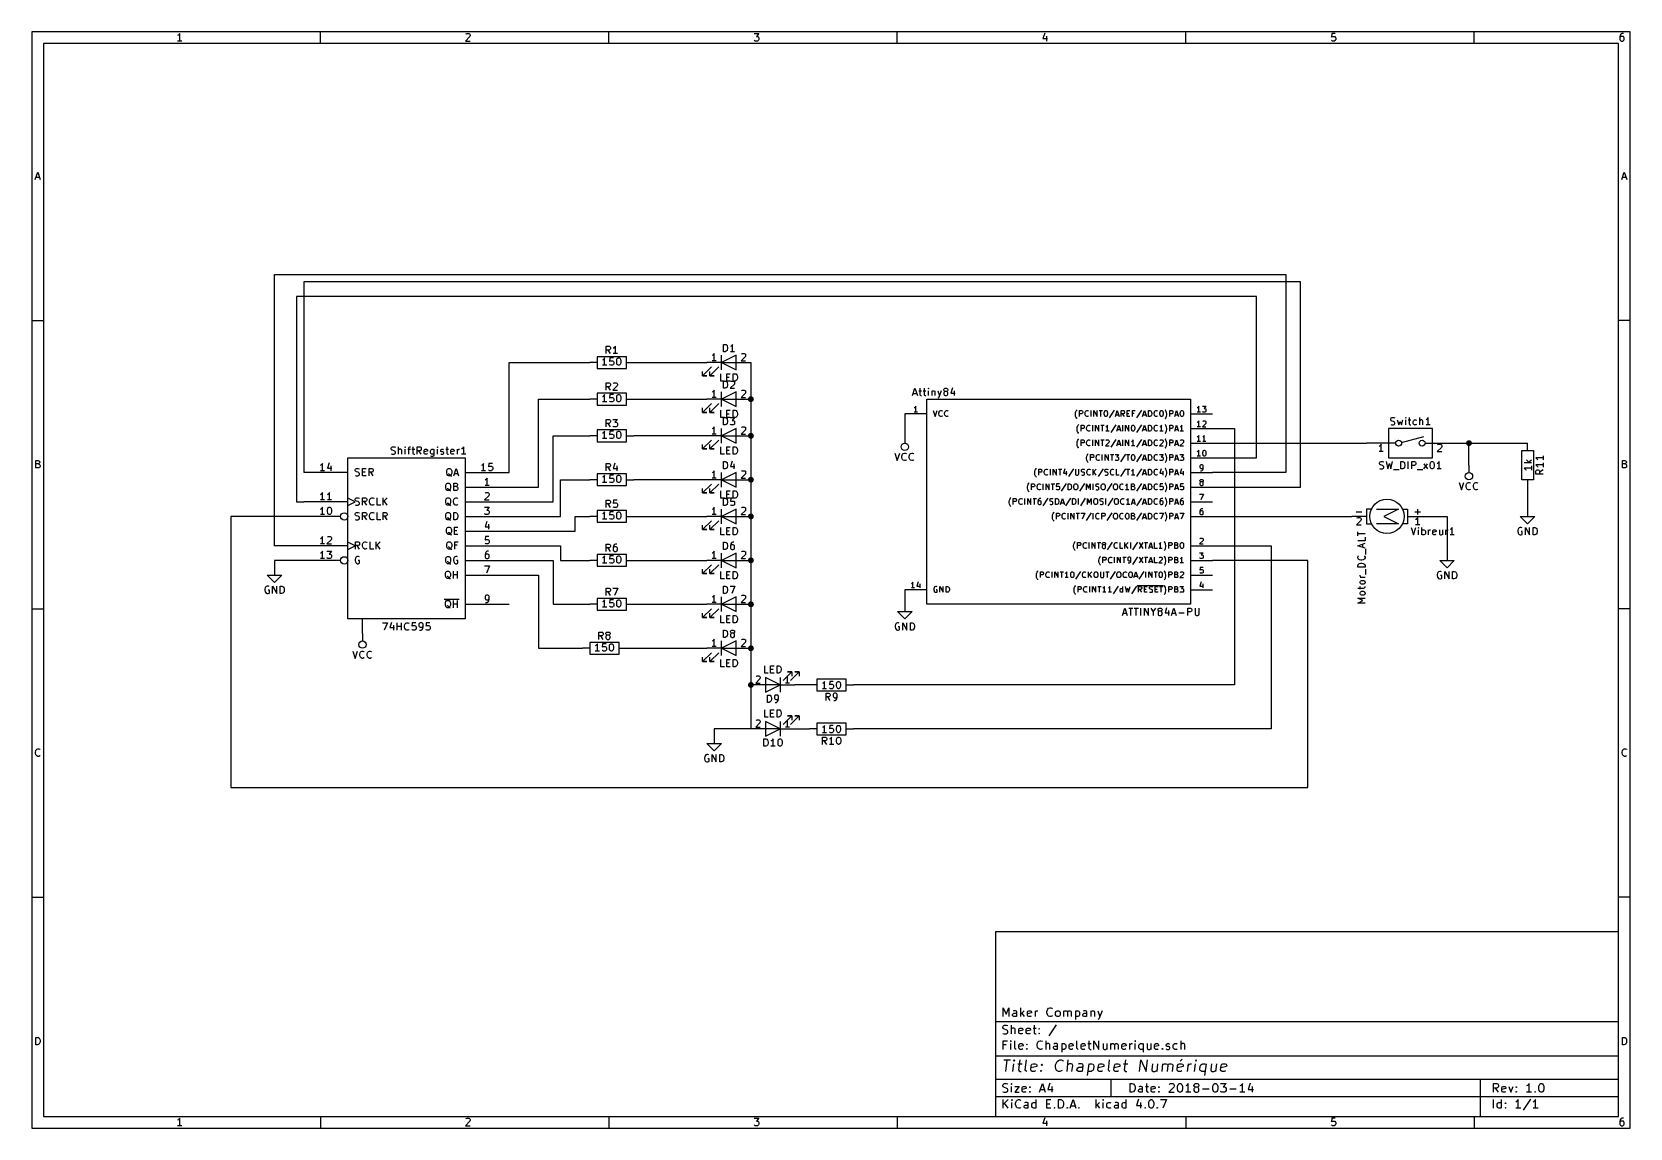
# Model space of a CAD drawing. Extents: x 10 to 287, y -200 to -10.
import ezdxf

# ---------------------------------------------------------------- set-up
doc = ezdxf.new("R2010")
doc.units = 0
doc.header["$MEASUREMENT"] = 0

msp = doc.modelspace()

# ---------------------------------------------------------------- linework, layer by layer
at = {"layer": 'Cyan 2'}
for p, q in [((109.55, -65.7606), (109.55, -64.4906)), ((109.55, -64.4906), (110.033, -64.4906)), ((110.033, -65.151), (109.55, -65.151)), ((110.261, -65.7606), (109.855, -65.151)), ((110.033, -64.4906), (110.16, -64.5414)), ((110.16, -65.0748), (110.033, -65.151)), ((110.16, -64.5414), (110.211, -64.5922)), ((110.211, -65.024), (110.16, -65.0748)), ((110.211, -64.5922), (110.261, -64.7192)), ((110.261, -64.897), (110.211, -65.024)), ((110.261, -64.7192), (110.261, -64.897)), ((110.871, -64.7954), (110.769, -64.8462)), ((111.481, -65.7606), (110.769, -65.7606)), ((110.998, -64.6684), (110.871, -64.7954)), ((111.125, -64.4906), (110.998, -64.6684)), ((111.125, -65.7606), (111.125, -64.4906)), ((129.87, -65.4304), (129.87, -64.1604)), ((129.87, -64.1604), (130.175, -64.1604)), ((130.175, -65.4304), (129.87, -65.4304)), ((130.175, -64.1604), (130.353, -64.2112)), ((130.353, -65.3542), (130.175, -65.4304)), ((130.353, -64.2112), (130.48, -64.3382)), ((130.48, -65.2272), (130.353, -65.3542)), ((130.48, -64.3382), (130.531, -64.4652)), ((130.531, -65.1256), (130.48, -65.2272)), ((130.531, -64.4652), (130.581, -64.6938)), ((130.581, -64.8716), (130.531, -65.1256)), ((130.581, -64.6938), (130.581, -64.8716)), ((131.191, -64.4652), (131.089, -64.516)), ((131.801, -65.4304), (131.089, -65.4304)), ((131.318, -64.3382), (131.191, -64.4652)), ((131.445, -64.1604), (131.318, -64.3382)), ((131.445, -65.4304), (131.445, -64.1604)), ((109.017, -66.8274), (108.915, -66.8782)), ((109.626, -67.7926), (108.915, -67.7926)), ((109.144, -66.7004), (109.017, -66.8274)), ((109.271, -66.5226), (109.144, -66.7004)), ((109.271, -67.7926), (109.271, -66.5226)), ((110.185, -66.5226), (110.134, -67.1068)), ((110.134, -67.1068), (110.185, -67.056)), ((110.185, -67.7164), (110.134, -67.6656)), ((110.795, -66.5226), (110.185, -66.5226)), ((110.185, -67.056), (110.312, -67.0052)), ((110.312, -67.7926), (110.185, -67.7164)), ((110.312, -67.0052), (110.617, -67.0052)), ((110.617, -67.7926), (110.312, -67.7926)), ((110.617, -67.0052), (110.719, -67.056)), ((110.719, -67.7164), (110.617, -67.7926)), ((110.719, -67.056), (110.795, -67.1068)), ((110.795, -67.6656), (110.719, -67.7164)), ((110.795, -67.1068), (110.846, -67.2338)), ((110.846, -67.5386), (110.795, -67.6656)), ((110.846, -67.2338), (110.846, -67.5386)), ((111.354, -67.0052), (111.404, -66.7512)), ((111.354, -67.31), (111.354, -67.0052)), ((111.404, -67.5386), (111.354, -67.31)), ((111.404, -66.7512), (111.455, -66.6242)), ((111.455, -67.6656), (111.404, -67.5386)), ((111.455, -66.6242), (111.531, -66.5734)), ((111.531, -67.7164), (111.455, -67.6656)), ((111.531, -66.5734), (111.633, -66.5226)), ((111.633, -67.7926), (111.531, -67.7164)), ((111.633, -66.5226), (111.76, -66.5226)), ((111.76, -67.7926), (111.633, -67.7926)), ((111.76, -66.5226), (111.887, -66.5734)), ((111.887, -67.7164), (111.76, -67.7926)), ((111.887, -66.5734), (111.938, -66.6242)), ((111.938, -67.6656), (111.887, -67.7164)), ((111.938, -66.6242), (112.014, -66.7512)), ((112.014, -67.5386), (111.938, -67.6656)), ((112.014, -66.7512), (112.065, -67.0052)), ((112.065, -67.31), (112.014, -67.5386)), ((112.065, -67.0052), (112.065, -67.31)), ((129.413, -70.5104), (129.413, -69.2404)), ((130.429, -70.5104), (130.429, -69.2404)), ((130.429, -69.2404), (131.039, -69.2404)), ((131.572, -70.5104), (131.572, -69.2404)), ((131.572, -69.2404), (131.877, -69.2404)), ((131.877, -69.2404), (132.055, -69.2912)), ((109.55, -72.1106), (109.55, -70.8406)), ((109.55, -70.8406), (110.033, -70.8406)), ((110.033, -71.501), (109.55, -71.501)), ((110.261, -72.1106), (109.855, -71.501)), ((110.033, -70.8406), (110.16, -70.8914)), ((110.16, -71.4248), (110.033, -71.501)), ((110.16, -70.8914), (110.211, -70.9422)), ((110.211, -71.374), (110.16, -71.4248)), ((110.211, -70.9422), (110.261, -71.0692)), ((110.261, -71.247), (110.211, -71.374)), ((110.261, -71.0692), (110.261, -71.247)), ((111.43, -71.374), (110.693, -72.1106)), ((110.769, -70.9422), (110.82, -70.8914)), ((110.82, -70.8914), (110.947, -70.8406)), ((110.947, -70.8406), (111.252, -70.8406)), ((111.252, -70.8406), (111.354, -70.8914)), ((111.354, -70.8914), (111.43, -70.9422)), ((111.43, -70.9422), (111.481, -71.0692)), ((111.481, -71.1962), (111.43, -71.374)), ((111.481, -71.0692), (111.481, -71.1962)), ((130.023, -70.5104), (129.413, -70.5104)), ((129.87, -71.7804), (129.87, -70.5104)), ((129.87, -70.5104), (130.175, -70.5104)), ((130.175, -71.7804), (129.87, -71.7804)), ((130.175, -70.5104), (130.353, -70.5612)), ((130.353, -71.7042), (130.175, -71.7804)), ((130.353, -70.5612), (130.48, -70.6882)), ((130.48, -71.5772), (130.353, -71.7042)), ((130.429, -69.8246), (130.861, -69.8246)), ((131.039, -70.5104), (130.429, -70.5104)), ((130.48, -70.6882), (130.531, -70.8152)), ((130.531, -71.4756), (130.48, -71.5772)), ((130.531, -70.8152), (130.581, -71.0438)), ((130.581, -71.2216), (130.531, -71.4756)), ((130.581, -71.0438), (130.581, -71.2216)), ((131.75, -71.0438), (131.013, -71.7804)), ((131.013, -71.7804), (131.801, -71.7804)), ((131.089, -70.612), (131.14, -70.5612)), ((131.14, -70.5612), (131.267, -70.5104)), ((131.267, -70.5104), (131.572, -70.5104)), ((131.877, -70.5104), (131.572, -70.5104)), ((131.572, -70.5104), (131.674, -70.5612)), ((131.674, -70.5612), (131.75, -70.612)), ((131.75, -70.612), (131.801, -70.739)), ((131.801, -70.866), (131.75, -71.0438)), ((131.801, -70.739), (131.801, -70.866)), ((132.055, -70.4342), (131.877, -70.5104)), ((132.055, -69.2912), (132.182, -69.4182)), ((132.182, -70.3072), (132.055, -70.4342)), ((132.182, -69.4182), (132.232, -69.5452)), ((132.232, -70.2056), (132.182, -70.3072)), ((132.232, -69.5452), (132.283, -69.7738)), ((132.283, -69.9516), (132.232, -70.2056)), ((132.283, -69.7738), (132.283, -69.9516)), ((162.636, -73.0504), (163.043, -71.7804)), ((163.043, -71.7804), (163.474, -73.0504)), ((163.906, -71.7804), (163.906, -72.8472)), ((164.643, -71.7804), (164.643, -72.8472)), ((165.379, -71.7804), (165.329, -71.8312)), ((165.329, -71.8312), (165.379, -71.882)), ((165.43, -71.8312), (165.379, -71.7804)), ((165.379, -71.7804), (165.379, -71.882)), ((165.379, -71.882), (165.43, -71.8312)), ((168.046, -72.009), (168.097, -71.882)), ((168.046, -72.0852), (168.046, -72.009)), ((168.097, -71.882), (168.148, -71.8312)), ((168.148, -71.8312), (168.275, -71.7804)), ((168.275, -71.7804), (168.529, -71.7804)), ((168.529, -71.7804), (168.631, -71.8312)), ((168.631, -71.8312), (168.707, -71.882)), ((168.707, -71.882), (168.758, -72.009)), ((168.758, -72.009), (168.758, -72.0852)), ((169.545, -71.7042), (169.266, -72.6186)), ((109.017, -73.1774), (108.915, -73.2282)), ((109.626, -74.1426), (108.915, -74.1426)), ((109.144, -73.0504), (109.017, -73.1774)), ((109.271, -72.8726), (109.144, -73.0504)), ((109.271, -74.1426), (109.271, -72.8726)), ((110.185, -72.8726), (110.134, -73.4568)), ((110.134, -73.4568), (110.185, -73.406)), ((110.185, -74.0664), (110.134, -74.0156)), ((110.795, -72.8726), (110.185, -72.8726)), ((110.185, -73.406), (110.312, -73.3552)), ((110.312, -74.1426), (110.185, -74.0664)), ((110.312, -73.3552), (110.617, -73.3552)), ((110.617, -74.1426), (110.312, -74.1426)), ((110.617, -73.3552), (110.719, -73.406)), ((110.719, -74.0664), (110.617, -74.1426)), ((110.693, -72.1106), (111.481, -72.1106)), ((110.719, -73.406), (110.795, -73.4568)), ((110.795, -74.0156), (110.719, -74.0664)), ((110.795, -73.4568), (110.846, -73.5838)), ((110.846, -73.8886), (110.795, -74.0156)), ((110.846, -73.5838), (110.846, -73.8886)), ((111.354, -73.3552), (111.404, -73.1012)), ((111.354, -73.66), (111.354, -73.3552)), ((111.404, -73.8886), (111.354, -73.66)), ((111.404, -73.1012), (111.455, -72.9742)), ((111.455, -74.0156), (111.404, -73.8886)), ((111.455, -72.9742), (111.531, -72.9234)), ((111.531, -74.0664), (111.455, -74.0156)), ((111.531, -72.9234), (111.633, -72.8726)), ((111.633, -74.1426), (111.531, -74.0664)), ((111.633, -72.8726), (111.76, -72.8726)), ((111.76, -74.1426), (111.633, -74.1426)), ((111.76, -72.8726), (111.887, -72.9234)), ((111.887, -74.0664), (111.76, -74.1426)), ((111.887, -72.9234), (111.938, -72.9742)), ((111.938, -74.0156), (111.887, -74.0664)), ((111.938, -72.9742), (112.014, -73.1012)), ((112.014, -73.8886), (111.938, -74.0156)), ((112.014, -73.1012), (112.065, -73.3552)), ((112.065, -73.66), (112.014, -73.8886)), ((112.065, -73.3552), (112.065, -73.66)), ((162.763, -72.6694), (163.347, -72.6694)), ((163.728, -72.1868), (164.211, -72.1868)), ((163.906, -72.8472), (163.957, -72.9742)), ((163.957, -72.9742), (164.084, -73.0504)), ((164.084, -73.0504), (164.211, -73.0504)), ((164.465, -72.1868), (164.948, -72.1868)), ((164.643, -72.8472), (164.694, -72.9742)), ((164.694, -72.9742), (164.821, -73.0504)), ((164.821, -73.0504), (164.948, -73.0504)), ((165.379, -73.0504), (165.379, -72.1868)), ((165.989, -72.1868), (165.989, -73.0504)), ((165.989, -72.3138), (166.04, -72.263)), ((166.04, -72.263), (166.167, -72.1868)), ((166.167, -72.1868), (166.345, -72.1868)), ((166.345, -72.1868), (166.472, -72.263)), ((166.472, -72.263), (166.522, -72.3646)), ((166.522, -72.3646), (166.522, -73.0504)), ((167.005, -72.1868), (167.31, -73.0504)), ((167.132, -73.406), (167.005, -73.4568)), ((167.183, -73.3552), (167.132, -73.406)), ((167.31, -73.0504), (167.183, -73.3552)), ((167.615, -72.1868), (167.31, -73.0504)), ((168.097, -72.1868), (168.046, -72.0852)), ((168.097, -72.4408), (168.046, -72.5678)), ((168.046, -72.5678), (168.046, -72.7964)), ((168.046, -72.7964), (168.097, -72.9234)), ((168.148, -72.263), (168.097, -72.1868)), ((168.148, -72.3646), (168.097, -72.4408)), ((168.097, -72.9234), (168.148, -72.9742)), ((168.275, -72.3138), (168.148, -72.263)), ((168.275, -72.3138), (168.148, -72.3646)), ((168.148, -72.9742), (168.275, -73.0504)), ((168.529, -72.3138), (168.275, -72.3138)), ((168.275, -73.0504), (168.529, -73.0504)), ((168.631, -72.263), (168.529, -72.3138)), ((168.631, -72.3646), (168.529, -72.3138)), ((168.529, -73.0504), (168.631, -72.9742)), ((168.707, -72.1868), (168.631, -72.263)), ((168.707, -72.4408), (168.631, -72.3646)), ((168.631, -72.9742), (168.707, -72.9234)), ((168.758, -72.0852), (168.707, -72.1868)), ((168.758, -72.5678), (168.707, -72.4408)), ((168.707, -72.9234), (168.758, -72.7964)), ((168.758, -72.7964), (168.758, -72.5678)), ((169.266, -72.6186), (170.028, -72.6186)), ((169.85, -72.1868), (169.85, -73.0504)), ((109.55, -78.4606), (109.55, -77.1906)), ((109.55, -77.1906), (110.033, -77.1906)), ((110.033, -77.1906), (110.16, -77.2414)), ((110.16, -77.2414), (110.211, -77.2922)), ((110.211, -77.2922), (110.261, -77.4192)), ((110.261, -77.4192), (110.261, -77.597)), ((110.693, -77.1906), (111.481, -77.1906)), ((111.481, -77.1906), (111.049, -77.6732)), ((129.413, -76.8604), (129.413, -75.5904)), ((130.023, -76.8604), (129.413, -76.8604)), ((129.87, -78.1304), (129.87, -76.8604)), ((129.87, -76.8604), (130.175, -76.8604)), ((130.175, -76.8604), (130.353, -76.9112)), ((130.353, -76.9112), (130.48, -77.0382)), ((130.429, -76.8604), (130.429, -75.5904)), ((130.429, -75.5904), (131.039, -75.5904)), ((130.429, -76.1746), (130.861, -76.1746)), ((131.039, -76.8604), (130.429, -76.8604)), ((130.48, -77.0382), (130.531, -77.1652)), ((130.531, -77.1652), (130.581, -77.3938)), ((130.581, -77.3938), (130.581, -77.5716)), ((131.013, -76.8604), (131.801, -76.8604)), ((131.801, -76.8604), (131.369, -77.343)), ((131.369, -77.343), (131.572, -77.343)), ((131.572, -76.8604), (131.572, -75.5904)), ((131.572, -75.5904), (131.877, -75.5904)), ((131.877, -76.8604), (131.572, -76.8604)), ((131.572, -77.343), (131.674, -77.3938)), ((131.674, -77.3938), (131.75, -77.4446)), ((131.75, -77.4446), (131.801, -77.5716)), ((131.877, -75.5904), (132.055, -75.6412)), ((132.055, -76.7842), (131.877, -76.8604)), ((132.055, -75.6412), (132.182, -75.7682)), ((132.182, -76.6572), (132.055, -76.7842)), ((132.182, -75.7682), (132.232, -75.8952)), ((132.232, -76.5556), (132.182, -76.6572)), ((132.232, -75.8952), (132.283, -76.1238)), ((132.283, -76.3016), (132.232, -76.5556)), ((132.283, -76.1238), (132.283, -76.3016)), ((166.218, -75.6412), (166.548, -76.6572)), ((166.548, -76.6572), (166.878, -75.6412)), ((167.183, -76.073), (167.234, -75.8952)), ((167.183, -76.2254), (167.183, -76.073)), ((167.234, -76.4286), (167.183, -76.2254)), ((167.234, -75.8952), (167.259, -75.7936)), ((167.259, -76.5048), (167.234, -76.4286)), ((167.259, -75.7936), (167.361, -75.692)), ((167.361, -76.6064), (167.259, -76.5048)), ((167.361, -75.692), (167.513, -75.6412)), ((167.513, -76.6572), (167.361, -76.6064)), ((167.513, -75.6412), (167.615, -75.6412)), ((167.615, -76.6572), (167.513, -76.6572)), ((167.615, -75.6412), (167.742, -75.692)), ((167.742, -76.6064), (167.615, -76.6572)), ((167.742, -75.692), (167.792, -75.7428)), ((167.792, -76.5556), (167.742, -76.6064)), ((168.199, -76.073), (168.25, -75.8952)), ((168.199, -76.2254), (168.199, -76.073)), ((168.25, -76.4286), (168.199, -76.2254)), ((168.25, -75.8952), (168.275, -75.7936)), ((168.275, -76.5048), (168.25, -76.4286)), ((168.275, -75.7936), (168.377, -75.692)), ((168.377, -76.6064), (168.275, -76.5048)), ((168.377, -75.692), (168.529, -75.6412)), ((168.529, -76.6572), (168.377, -76.6064)), ((168.529, -75.6412), (168.631, -75.6412)), ((168.631, -76.6572), (168.529, -76.6572)), ((168.631, -75.6412), (168.758, -75.692)), ((168.758, -76.6064), (168.631, -76.6572)), ((168.758, -75.692), (168.808, -75.7428)), ((168.808, -76.5556), (168.758, -76.6064)), ((190.881, -76.1746), (190.906, -75.946)), ((190.881, -76.3778), (190.881, -76.1746)), ((190.906, -76.6064), (190.881, -76.3778)), ((190.906, -75.946), (190.957, -75.7936)), ((190.957, -76.7588), (190.906, -76.6064)), ((190.957, -75.7936), (191.008, -75.692)), ((191.008, -76.8604), (190.957, -76.7588)), ((191.008, -75.692), (191.11, -75.5396)), ((191.11, -76.9874), (191.008, -76.8604)), ((191.11, -75.5396), (191.16, -75.4888)), ((191.16, -77.0382), (191.11, -76.9874)), ((191.567, -76.6572), (191.567, -75.6412)), ((191.567, -75.6412), (191.948, -75.6412)), ((191.948, -76.1746), (191.567, -76.1746)), ((191.948, -75.6412), (192.049, -75.692)), ((192.049, -76.1238), (191.948, -76.1746)), ((192.049, -75.692), (192.075, -75.7428)), ((192.075, -76.073), (192.049, -76.1238)), ((192.075, -75.7428), (192.126, -75.8444)), ((192.126, -75.9714), (192.075, -76.073)), ((192.126, -75.8444), (192.126, -75.9714)), ((192.532, -76.073), (192.583, -75.8952)), ((192.532, -76.2254), (192.532, -76.073)), ((192.583, -76.4286), (192.532, -76.2254)), ((192.583, -75.8952), (192.608, -75.7936)), ((192.608, -76.5048), (192.583, -76.4286)), ((192.608, -75.7936), (192.71, -75.692)), ((192.71, -76.6064), (192.608, -76.5048)), ((192.71, -75.692), (192.862, -75.6412)), ((192.862, -76.6572), (192.71, -76.6064)), ((192.862, -75.6412), (192.964, -75.6412)), ((192.964, -76.6572), (192.862, -76.6572)), ((192.964, -75.6412), (193.091, -75.692)), ((193.091, -76.6064), (192.964, -76.6572)), ((193.091, -75.692), (193.142, -75.7428)), ((193.142, -76.5556), (193.091, -76.6064)), ((193.599, -76.6572), (193.599, -75.6412)), ((194.081, -76.6572), (194.081, -75.6412)), ((194.081, -75.6412), (194.64, -76.6572)), ((194.64, -76.6572), (194.64, -75.6412)), ((194.996, -75.6412), (195.58, -75.6412)), ((195.275, -76.6572), (195.275, -75.6412)), ((195.859, -76.0222), (195.91, -75.8444)), ((195.859, -76.2762), (195.859, -76.0222)), ((195.91, -76.454), (195.859, -76.2762)), ((195.91, -75.8444), (195.936, -75.7428)), ((195.936, -76.5556), (195.91, -76.454)), ((195.936, -75.7428), (195.986, -75.692)), ((195.986, -76.6064), (195.936, -76.5556)), ((195.986, -75.692), (196.088, -75.6412)), ((196.088, -76.6572), (195.986, -76.6064)), ((196.088, -75.6412), (196.19, -75.6412)), ((196.19, -76.6572), (196.088, -76.6572)), ((196.19, -75.6412), (196.291, -75.692)), ((196.291, -76.6064), (196.19, -76.6572)), ((196.291, -75.692), (196.342, -75.7428)), ((196.342, -76.5556), (196.291, -76.6064)), ((196.342, -75.7428), (196.393, -75.8444)), ((196.393, -76.454), (196.342, -76.5556)), ((196.393, -75.8444), (196.418, -76.0222)), ((196.418, -76.2762), (196.393, -76.454)), ((196.418, -76.0222), (196.418, -76.2762)), ((197.587, -75.5904), (196.723, -76.9112)), ((197.79, -76.6572), (198.12, -75.6412)), ((197.891, -76.3778), (198.374, -76.3778)), ((198.12, -75.6412), (198.45, -76.6572)), ((198.806, -76.6572), (198.806, -75.6412)), ((198.806, -75.6412), (199.187, -75.6412)), ((199.187, -76.1746), (198.806, -76.1746)), ((199.365, -76.6572), (199.034, -76.1746)), ((199.187, -75.6412), (199.288, -75.692)), ((199.288, -76.1238), (199.187, -76.1746)), ((199.288, -75.692), (199.314, -75.7428)), ((199.314, -76.073), (199.288, -76.1238)), ((199.314, -75.7428), (199.365, -75.8444)), ((199.365, -75.9714), (199.314, -76.073)), ((199.365, -75.8444), (199.365, -75.9714)), ((199.822, -76.6572), (199.822, -75.6412)), ((199.822, -75.6412), (200.304, -75.6412)), ((199.822, -76.1238), (200.152, -76.1238)), ((200.304, -76.6572), (199.822, -76.6572)), ((200.736, -76.6572), (200.736, -75.6412)), ((200.736, -75.6412), (201.219, -75.6412)), ((201.066, -76.1238), (200.736, -76.1238)), ((202.311, -75.5904), (201.447, -76.9112)), ((202.514, -76.6572), (202.844, -75.6412)), ((202.616, -76.3778), (203.098, -76.3778)), ((202.844, -75.6412), (203.175, -76.6572)), ((203.53, -76.6572), (203.53, -75.6412)), ((203.53, -75.6412), (203.759, -75.6412)), ((203.759, -76.6572), (203.53, -76.6572)), ((203.759, -75.6412), (203.911, -75.692)), ((203.911, -76.6064), (203.759, -76.6572)), ((203.911, -75.692), (204.013, -75.7936)), ((204.013, -76.5048), (203.911, -76.6064)), ((204.013, -75.7936), (204.038, -75.8952)), ((204.038, -76.4286), (204.013, -76.5048)), ((204.038, -75.8952), (204.089, -76.073)), ((204.089, -76.2254), (204.038, -76.4286)), ((204.089, -76.073), (204.089, -76.2254)), ((204.495, -76.073), (204.546, -75.8952)), ((204.495, -76.2254), (204.495, -76.073)), ((204.546, -76.4286), (204.495, -76.2254)), ((204.546, -75.8952), (204.572, -75.7936)), ((204.572, -76.5048), (204.546, -76.4286)), ((204.572, -75.7936), (204.673, -75.692)), ((204.673, -76.6064), (204.572, -76.5048)), ((204.673, -75.692), (204.826, -75.6412)), ((204.826, -76.6572), (204.673, -76.6064)), ((204.826, -75.6412), (204.927, -75.6412)), ((204.927, -76.6572), (204.826, -76.6572)), ((204.927, -75.6412), (205.054, -75.692)), ((205.054, -76.6064), (204.927, -76.6572)), ((205.054, -75.692), (205.105, -75.7428)), ((205.105, -76.5556), (205.054, -76.6064)), ((205.511, -76.0222), (205.562, -75.8444)), ((205.511, -76.2762), (205.511, -76.0222)), ((205.562, -76.454), (205.511, -76.2762)), ((205.562, -75.8444), (205.588, -75.7428)), ((205.588, -76.5556), (205.562, -76.454)), ((205.588, -75.7428), (205.638, -75.692)), ((205.638, -76.6064), (205.588, -76.5556)), ((205.638, -75.692), (205.74, -75.6412)), ((205.74, -76.6572), (205.638, -76.6064)), ((205.74, -75.6412), (205.842, -75.6412)), ((205.842, -76.6572), (205.74, -76.6572)), ((205.842, -75.6412), (205.943, -75.692)), ((205.943, -76.6064), (205.842, -76.6572)), ((205.943, -75.692), (205.994, -75.7428)), ((205.994, -76.5556), (205.943, -76.6064)), ((205.994, -75.7428), (206.045, -75.8444)), ((206.045, -76.454), (205.994, -76.5556)), ((206.045, -75.8444), (206.07, -76.0222)), ((206.07, -76.2762), (206.045, -76.454)), ((206.07, -76.0222), (206.07, -76.2762)), ((206.477, -75.5396), (206.426, -75.4888)), ((206.426, -77.0382), (206.477, -76.9874)), ((206.553, -75.692), (206.477, -75.5396)), ((206.477, -76.9874), (206.553, -76.8604)), ((206.604, -75.7936), (206.553, -75.692)), ((206.553, -76.8604), (206.604, -76.7588)), ((206.654, -75.946), (206.604, -75.7936)), ((206.604, -76.7588), (206.654, -76.6064)), ((206.705, -76.1746), (206.654, -75.946)), ((206.654, -76.6064), (206.705, -76.3778)), ((206.705, -76.3778), (206.705, -76.1746)), ((207.213, -76.6572), (207.213, -75.6412)), ((207.213, -75.6412), (207.594, -75.6412)), ((207.594, -76.1746), (207.213, -76.1746)), ((207.594, -75.6412), (207.696, -75.692)), ((207.696, -76.1238), (207.594, -76.1746)), ((207.696, -75.692), (207.721, -75.7428)), ((207.721, -76.073), (207.696, -76.1238)), ((207.721, -75.7428), (207.772, -75.8444)), ((207.772, -75.9714), (207.721, -76.073)), ((207.772, -75.8444), (207.772, -75.9714)), ((208.077, -76.6572), (208.407, -75.6412)), ((208.178, -76.3778), (208.661, -76.3778)), ((208.407, -75.6412), (208.737, -76.6572)), ((209.042, -76.0222), (209.093, -75.8444)), ((209.042, -76.2762), (209.042, -76.0222)), ((209.093, -76.454), (209.042, -76.2762)), ((209.093, -75.8444), (209.118, -75.7428)), ((209.118, -76.5556), (209.093, -76.454)), ((209.118, -75.7428), (209.169, -75.692)), ((209.169, -76.6064), (209.118, -76.5556)), ((209.169, -75.692), (209.271, -75.6412)), ((209.271, -76.6572), (209.169, -76.6064)), ((209.271, -75.6412), (209.372, -75.6412)), ((209.372, -76.6572), (209.271, -76.6572)), ((209.372, -75.6412), (209.474, -75.692)), ((209.474, -76.6064), (209.372, -76.6572)), ((209.474, -75.692), (209.525, -75.7428)), ((209.525, -76.5556), (209.474, -76.6064)), ((209.525, -75.7428), (209.575, -75.8444)), ((209.575, -76.454), (209.525, -76.5556)), ((209.575, -75.8444), (209.601, -76.0222)), ((209.601, -76.2762), (209.575, -76.454)), ((209.601, -76.0222), (209.601, -76.2762)), ((245.516, -77.089), (245.567, -76.962)), ((245.516, -77.216), (245.516, -77.089)), ((245.567, -77.343), (245.516, -77.216)), ((245.567, -76.962), (245.618, -76.9112)), ((245.618, -77.3938), (245.567, -77.343)), ((245.618, -76.9112), (245.745, -76.8604)), ((245.745, -77.4446), (245.618, -77.3938)), ((245.745, -76.8604), (246.05, -76.8604)), ((245.999, -77.5208), (245.745, -77.4446)), ((246.101, -77.5716), (245.999, -77.5208)), ((246.05, -76.8604), (246.228, -76.9112)), ((246.659, -77.2668), (246.913, -78.1304)), ((246.913, -78.1304), (247.142, -77.5208)), ((247.142, -77.5208), (247.396, -78.1304)), ((247.396, -78.1304), (247.625, -77.2668)), ((248.107, -76.8604), (248.056, -76.9112)), ((248.056, -76.9112), (248.107, -76.962)), ((248.158, -76.9112), (248.107, -76.8604)), ((248.107, -76.8604), (248.107, -76.962)), ((248.107, -76.962), (248.158, -76.9112)), ((248.107, -78.1304), (248.107, -77.2668)), ((248.539, -77.2668), (249.022, -77.2668)), ((248.717, -76.8604), (248.717, -77.9272)), ((249.403, -77.5208), (249.453, -77.3938)), ((249.403, -77.8764), (249.403, -77.5208)), ((249.453, -77.3938), (249.504, -77.343)), ((249.504, -77.343), (249.631, -77.2668)), ((249.631, -77.2668), (249.885, -77.2668)), ((249.885, -77.2668), (249.987, -77.343)), ((250.546, -78.1304), (250.546, -76.8604)), ((250.596, -77.343), (250.546, -77.3938)), ((250.723, -77.2668), (250.596, -77.343)), ((250.901, -77.2668), (250.723, -77.2668)), ((251.028, -77.343), (250.901, -77.2668)), ((251.079, -77.4446), (251.028, -77.343)), ((251.079, -78.1304), (251.079, -77.4446)), ((251.739, -77.1652), (251.638, -77.216)), ((251.866, -77.0382), (251.739, -77.1652)), ((251.993, -76.8604), (251.866, -77.0382)), ((251.993, -78.1304), (251.993, -76.8604)), ((109.017, -79.5274), (108.915, -79.5782)), ((109.144, -79.4004), (109.017, -79.5274)), ((109.271, -79.2226), (109.144, -79.4004)), ((109.271, -80.4926), (109.271, -79.2226)), ((110.033, -77.851), (109.55, -77.851)), ((110.261, -78.4606), (109.855, -77.851)), ((110.16, -77.7748), (110.033, -77.851)), ((110.185, -79.2226), (110.134, -79.8068)), ((110.134, -79.8068), (110.185, -79.756)), ((110.211, -77.724), (110.16, -77.7748)), ((110.795, -79.2226), (110.185, -79.2226)), ((110.185, -79.756), (110.312, -79.7052)), ((110.261, -77.597), (110.211, -77.724)), ((110.312, -79.7052), (110.617, -79.7052)), ((110.617, -79.7052), (110.719, -79.756)), ((110.769, -78.3844), (110.693, -78.3336)), ((110.719, -79.756), (110.795, -79.8068)), ((110.871, -78.4606), (110.769, -78.3844)), ((110.795, -79.8068), (110.846, -79.9338)), ((110.846, -80.2386), (110.795, -80.3656)), ((110.846, -79.9338), (110.846, -80.2386)), ((111.252, -78.4606), (110.871, -78.4606)), ((111.049, -77.6732), (111.252, -77.6732)), ((111.252, -77.6732), (111.354, -77.724)), ((111.354, -78.3844), (111.252, -78.4606)), ((111.354, -77.724), (111.43, -77.7748)), ((111.43, -78.3336), (111.354, -78.3844)), ((111.354, -79.7052), (111.404, -79.4512)), ((111.354, -80.01), (111.354, -79.7052)), ((111.404, -80.2386), (111.354, -80.01)), ((111.404, -79.4512), (111.455, -79.3242)), ((111.455, -80.3656), (111.404, -80.2386)), ((111.43, -77.7748), (111.481, -77.9018)), ((111.481, -78.2066), (111.43, -78.3336)), ((111.455, -79.3242), (111.531, -79.2734)), ((111.481, -77.9018), (111.481, -78.2066)), ((111.531, -79.2734), (111.633, -79.2226)), ((111.633, -79.2226), (111.76, -79.2226)), ((111.76, -79.2226), (111.887, -79.2734)), ((111.887, -79.2734), (111.938, -79.3242)), ((111.938, -79.3242), (112.014, -79.4512)), ((112.014, -80.2386), (111.938, -80.3656)), ((112.014, -79.4512), (112.065, -79.7052)), ((112.065, -80.01), (112.014, -80.2386)), ((112.065, -79.7052), (112.065, -80.01)), ((130.175, -78.1304), (129.87, -78.1304)), ((130.353, -78.0542), (130.175, -78.1304)), ((130.48, -77.9272), (130.353, -78.0542)), ((130.531, -77.8256), (130.48, -77.9272)), ((130.581, -77.5716), (130.531, -77.8256)), ((131.089, -78.0542), (131.013, -78.0034)), ((131.191, -78.1304), (131.089, -78.0542)), ((131.572, -78.1304), (131.191, -78.1304)), ((131.674, -78.0542), (131.572, -78.1304)), ((131.75, -78.0034), (131.674, -78.0542)), ((131.801, -77.8764), (131.75, -78.0034)), ((131.801, -77.5716), (131.801, -77.8764)), ((191.16, -78.7146), (191.186, -78.486)), ((191.16, -78.9178), (191.16, -78.7146)), ((191.186, -79.1464), (191.16, -78.9178)), ((191.186, -78.486), (191.237, -78.3336)), ((191.237, -79.2988), (191.186, -79.1464)), ((191.237, -78.3336), (191.287, -78.232)), ((191.287, -79.4004), (191.237, -79.2988)), ((191.287, -78.232), (191.389, -78.0796)), ((191.389, -79.5274), (191.287, -79.4004)), ((191.389, -78.0796), (191.44, -78.0288)), ((191.44, -79.5782), (191.389, -79.5274)), ((191.846, -79.1972), (191.846, -78.1812)), ((191.846, -78.1812), (192.227, -78.1812)), ((192.227, -78.7146), (191.846, -78.7146)), ((192.227, -78.1812), (192.329, -78.232)), ((192.329, -78.6638), (192.227, -78.7146)), ((192.329, -78.232), (192.354, -78.2828)), ((192.354, -78.613), (192.329, -78.6638)), ((192.354, -78.2828), (192.405, -78.3844)), ((192.405, -78.5114), (192.354, -78.613)), ((192.405, -78.3844), (192.405, -78.5114)), ((192.811, -78.613), (192.862, -78.4352)), ((192.811, -78.7654), (192.811, -78.613)), ((192.862, -78.9686), (192.811, -78.7654)), ((192.862, -78.4352), (192.888, -78.3336)), ((192.888, -79.0448), (192.862, -78.9686)), ((192.888, -78.3336), (192.989, -78.232)), ((192.989, -79.1464), (192.888, -79.0448)), ((192.989, -78.232), (193.142, -78.1812)), ((193.142, -79.1972), (192.989, -79.1464)), ((193.142, -78.1812), (193.243, -78.1812)), ((193.243, -79.1972), (193.142, -79.1972)), ((193.243, -78.1812), (193.37, -78.232)), ((193.37, -79.1464), (193.243, -79.1972)), ((193.37, -78.232), (193.421, -78.2828)), ((193.421, -79.0956), (193.37, -79.1464)), ((193.878, -79.1972), (193.878, -78.1812)), ((194.361, -79.1972), (194.361, -78.1812)), ((194.361, -78.1812), (194.92, -79.1972)), ((194.92, -79.1972), (194.92, -78.1812)), ((195.275, -78.1812), (195.859, -78.1812)), ((195.555, -79.1972), (195.555, -78.1812)), ((196.215, -78.4352), (196.139, -78.486)), ((196.698, -79.1972), (196.139, -79.1972)), ((196.317, -78.3336), (196.215, -78.4352)), ((196.418, -78.1812), (196.317, -78.3336)), ((196.418, -79.1972), (196.418, -78.1812)), ((197.866, -78.1304), (197.002, -79.4512)), ((198.069, -79.1972), (198.399, -78.1812)), ((198.171, -78.9178), (198.653, -78.9178)), ((198.399, -78.1812), (198.73, -79.1972)), ((199.085, -79.1972), (199.085, -78.1812)), ((199.568, -79.1972), (199.568, -78.1812)), ((199.568, -78.1812), (200.127, -79.1972)), ((200.127, -79.1972), (200.127, -78.1812)), ((200.584, -78.5622), (200.635, -78.3844)), ((200.584, -78.8162), (200.584, -78.5622)), ((200.635, -78.994), (200.584, -78.8162)), ((200.635, -78.3844), (200.66, -78.2828)), ((200.66, -79.0956), (200.635, -78.994)), ((200.66, -78.2828), (200.711, -78.232)), ((200.711, -79.1464), (200.66, -79.0956)), ((200.711, -78.232), (200.812, -78.1812)), ((200.812, -79.1972), (200.711, -79.1464)), ((200.812, -78.1812), (200.914, -78.1812)), ((200.914, -79.1972), (200.812, -79.1972)), ((200.914, -78.1812), (201.016, -78.232)), ((201.016, -79.1464), (200.914, -79.1972)), ((201.016, -78.232), (201.066, -78.2828)), ((201.066, -79.0956), (201.016, -79.1464)), ((201.066, -78.2828), (201.117, -78.3844)), ((201.117, -78.994), (201.066, -79.0956)), ((201.117, -78.3844), (201.143, -78.5622)), ((201.143, -78.8162), (201.117, -78.994)), ((201.143, -78.5622), (201.143, -78.8162)), ((202.311, -78.1304), (201.447, -79.4512)), ((202.514, -79.1972), (202.844, -78.1812)), ((202.616, -78.9178), (203.098, -78.9178)), ((202.844, -78.1812), (203.175, -79.1972)), ((203.53, -79.1972), (203.53, -78.1812)), ((203.53, -78.1812), (203.759, -78.1812)), ((203.759, -79.1972), (203.53, -79.1972)), ((203.759, -78.1812), (203.911, -78.232)), ((203.911, -79.1464), (203.759, -79.1972)), ((203.911, -78.232), (204.013, -78.3336)), ((204.013, -79.0448), (203.911, -79.1464)), ((204.013, -78.3336), (204.038, -78.4352)), ((204.038, -78.9686), (204.013, -79.0448)), ((204.038, -78.4352), (204.089, -78.613)), ((204.089, -78.7654), (204.038, -78.9686)), ((204.089, -78.613), (204.089, -78.7654)), ((204.495, -78.613), (204.546, -78.4352)), ((204.495, -78.7654), (204.495, -78.613)), ((204.546, -78.9686), (204.495, -78.7654)), ((204.546, -78.4352), (204.572, -78.3336)), ((204.572, -79.0448), (204.546, -78.9686)), ((204.572, -78.3336), (204.673, -78.232)), ((204.673, -79.1464), (204.572, -79.0448)), ((204.673, -78.232), (204.826, -78.1812)), ((204.826, -79.1972), (204.673, -79.1464)), ((204.826, -78.1812), (204.927, -78.1812)), ((204.927, -79.1972), (204.826, -79.1972)), ((204.927, -78.1812), (205.054, -78.232)), ((205.054, -79.1464), (204.927, -79.1972)), ((205.054, -78.232), (205.105, -78.2828)), ((205.105, -79.0956), (205.054, -79.1464)), ((205.588, -78.4352), (205.511, -78.486)), ((206.07, -79.1972), (205.511, -79.1972)), ((205.689, -78.3336), (205.588, -78.4352)), ((205.791, -78.1812), (205.689, -78.3336)), ((205.791, -79.1972), (205.791, -78.1812)), ((206.477, -78.0796), (206.426, -78.0288)), ((206.426, -79.5782), (206.477, -79.5274)), ((206.553, -78.232), (206.477, -78.0796)), ((206.477, -79.5274), (206.553, -79.4004)), ((206.604, -78.3336), (206.553, -78.232)), ((206.553, -79.4004), (206.604, -79.2988)), ((206.654, -78.486), (206.604, -78.3336)), ((206.604, -79.2988), (206.654, -79.1464)), ((206.705, -78.7146), (206.654, -78.486)), ((206.654, -79.1464), (206.705, -78.9178)), ((206.705, -78.9178), (206.705, -78.7146)), ((207.213, -79.1972), (207.213, -78.1812)), ((207.213, -78.1812), (207.594, -78.1812)), ((207.594, -78.7146), (207.213, -78.7146)), ((207.594, -78.1812), (207.696, -78.232)), ((207.696, -78.6638), (207.594, -78.7146)), ((207.696, -78.232), (207.721, -78.2828)), ((207.721, -78.613), (207.696, -78.6638)), ((207.721, -78.2828), (207.772, -78.3844)), ((207.772, -78.5114), (207.721, -78.613)), ((207.772, -78.3844), (207.772, -78.5114)), ((208.077, -79.1972), (208.407, -78.1812)), ((208.178, -78.9178), (208.661, -78.9178)), ((208.407, -78.1812), (208.737, -79.1972)), ((209.118, -78.4352), (209.042, -78.486)), ((209.601, -79.1972), (209.042, -79.1972)), ((209.22, -78.3336), (209.118, -78.4352)), ((209.321, -78.1812), (209.22, -78.3336)), ((209.321, -79.1972), (209.321, -78.1812)), ((245.516, -78.0542), (245.694, -78.1304)), ((245.694, -78.1304), (245.999, -78.1304)), ((245.999, -78.1304), (246.101, -78.0542)), ((246.177, -77.6478), (246.101, -77.5716)), ((246.101, -78.0542), (246.177, -78.0034)), ((246.228, -77.7494), (246.177, -77.6478)), ((246.177, -78.0034), (246.228, -77.8764)), ((246.228, -77.8764), (246.228, -77.7494)), ((248.717, -77.9272), (248.768, -78.0542)), ((248.768, -78.0542), (248.895, -78.1304)), ((248.895, -78.1304), (249.022, -78.1304)), ((249.453, -78.0034), (249.403, -77.8764)), ((249.504, -78.0542), (249.453, -78.0034)), ((249.631, -78.1304), (249.504, -78.0542)), ((249.885, -78.1304), (249.631, -78.1304)), ((249.987, -78.0542), (249.885, -78.1304)), ((252.349, -78.1304), (251.638, -78.1304)), ((72.2884, -82.169), (72.3392, -82.042)), ((72.2884, -82.296), (72.2884, -82.169)), ((72.3392, -82.423), (72.2884, -82.296)), ((72.3392, -82.042), (72.39, -81.9912)), ((72.39, -82.4738), (72.3392, -82.423)), ((72.39, -81.9912), (72.517, -81.9404)), ((72.517, -82.5246), (72.39, -82.4738)), ((72.517, -81.9404), (72.8218, -81.9404)), ((72.771, -82.6008), (72.517, -82.5246)), ((72.8726, -82.6516), (72.771, -82.6008)), ((72.8218, -81.9404), (72.9996, -81.9912)), ((72.9488, -82.7278), (72.8726, -82.6516)), ((72.8726, -83.1342), (72.9488, -83.0834)), ((72.9996, -82.8294), (72.9488, -82.7278)), ((72.9488, -83.0834), (72.9996, -82.9564)), ((72.9996, -82.9564), (72.9996, -82.8294)), ((73.5584, -83.2104), (73.5584, -81.9404)), ((73.6092, -82.423), (73.5584, -82.4738)), ((73.7362, -82.3468), (73.6092, -82.423)), ((73.914, -82.3468), (73.7362, -82.3468)), ((74.041, -82.423), (73.914, -82.3468)), ((74.0918, -82.5246), (74.041, -82.423)), ((74.0918, -83.2104), (74.0918, -82.5246)), ((74.7014, -81.9404), (74.6506, -81.9912)), ((74.6506, -81.9912), (74.7014, -82.042)), ((74.7522, -81.9912), (74.7014, -81.9404)), ((74.7014, -81.9404), (74.7014, -82.042)), ((74.7014, -82.042), (74.7522, -81.9912)), ((74.7014, -83.2104), (74.7014, -82.3468)), ((75.1332, -82.3468), (75.6158, -82.3468)), ((75.311, -82.1182), (75.3618, -81.9912)), ((75.311, -83.2104), (75.311, -82.1182)), ((75.3618, -81.9912), (75.4888, -81.9404)), ((75.4888, -81.9404), (75.6158, -81.9404)), ((75.8698, -82.3468), (76.3524, -82.3468)), ((76.0476, -81.9404), (76.0476, -83.0072)), ((76.0476, -83.0072), (76.0984, -83.1342)), ((76.7842, -83.2104), (76.7842, -81.9404)), ((76.7842, -81.9404), (77.2668, -81.9404)), ((77.2668, -82.6008), (76.7842, -82.6008)), ((77.4954, -83.2104), (77.089, -82.6008)), ((77.2668, -81.9404), (77.3938, -81.9912)), ((77.3938, -82.5246), (77.2668, -82.6008)), ((77.3938, -81.9912), (77.4446, -82.042)), ((77.4446, -82.4738), (77.3938, -82.5246)), ((77.4446, -82.042), (77.4954, -82.169)), ((77.4954, -82.3468), (77.4446, -82.4738)), ((77.4954, -82.169), (77.4954, -82.3468)), ((78.0034, -82.5246), (78.0542, -82.423)), ((78.0034, -83.0072), (78.0034, -82.5246)), ((78.5876, -82.6516), (78.0034, -82.7786)), ((78.0542, -83.1342), (78.0034, -83.0072)), ((78.0542, -82.423), (78.1812, -82.3468)), ((78.1812, -82.3468), (78.4098, -82.3468)), ((78.4098, -82.3468), (78.5368, -82.423)), ((78.5368, -82.423), (78.5876, -82.5246)), ((78.5876, -82.5246), (78.5876, -82.6516)), ((79.0956, -82.6008), (79.1464, -82.4738)), ((79.0956, -82.9564), (79.0956, -82.6008)), ((79.1464, -83.0834), (79.0956, -82.9564)), ((79.1464, -82.4738), (79.1972, -82.423)), ((79.1972, -83.1342), (79.1464, -83.0834)), ((79.1972, -82.423), (79.3242, -82.3468)), ((79.3242, -82.3468), (79.5782, -82.3468)), ((79.5782, -82.3468), (79.6798, -82.423)), ((79.6798, -82.3468), (79.6798, -83.3882)), ((80.2894, -81.9404), (80.2386, -81.9912)), ((80.2386, -81.9912), (80.2894, -82.042)), ((80.3402, -81.9912), (80.2894, -81.9404)), ((80.2894, -81.9404), (80.2894, -82.042)), ((80.2894, -82.042), (80.3402, -81.9912)), ((80.2894, -83.2104), (80.2894, -82.3468)), ((80.8482, -82.5246), (80.899, -82.423)), ((80.8482, -82.6008), (80.8482, -82.5246)), ((80.899, -82.7278), (80.8482, -82.6008)), ((80.899, -82.423), (81.026, -82.3468)), ((81.026, -82.7786), (80.899, -82.7278)), ((81.026, -82.3468), (81.2038, -82.3468)), ((81.2038, -82.7786), (81.026, -82.7786)), ((81.2038, -82.3468), (81.3308, -82.423)), ((81.3308, -82.8294), (81.2038, -82.7786)), ((81.3816, -82.9564), (81.3308, -82.8294)), ((81.3308, -83.1342), (81.3816, -83.0072)), ((81.3816, -83.0072), (81.3816, -82.9564)), ((81.7372, -82.3468), (82.2198, -82.3468)), ((81.915, -81.9404), (81.915, -83.0072)), ((81.915, -83.0072), (81.9658, -83.1342)), ((82.6008, -82.5246), (82.6516, -82.423)), ((82.6008, -83.0072), (82.6008, -82.5246)), ((83.185, -82.6516), (82.6008, -82.7786)), ((82.6516, -83.1342), (82.6008, -83.0072)), ((82.6516, -82.423), (82.7786, -82.3468)), ((82.7786, -82.3468), (83.0072, -82.3468)), ((83.0072, -82.3468), (83.1342, -82.423)), ((83.1342, -82.423), (83.185, -82.5246)), ((83.185, -82.5246), (83.185, -82.6516)), ((83.7438, -83.2104), (83.7438, -82.3468)), ((83.7438, -82.6008), (83.7946, -82.4738)), ((83.7946, -82.4738), (83.8708, -82.423)), ((83.8708, -82.423), (83.9724, -82.3468)), ((83.9724, -82.3468), (84.0994, -82.3468)), ((84.582, -82.2452), (84.4804, -82.296)), ((84.709, -82.1182), (84.582, -82.2452)), ((84.836, -81.9404), (84.709, -82.1182)), ((84.836, -83.2104), (84.836, -81.9404)), ((109.626, -80.4926), (108.915, -80.4926)), ((110.185, -80.4164), (110.134, -80.3656)), ((110.312, -80.4926), (110.185, -80.4164)), ((110.617, -80.4926), (110.312, -80.4926)), ((110.719, -80.4164), (110.617, -80.4926)), ((110.795, -80.3656), (110.719, -80.4164)), ((111.531, -80.4164), (111.455, -80.3656)), ((111.633, -80.4926), (111.531, -80.4164)), ((111.76, -80.4926), (111.633, -80.4926)), ((111.887, -80.4164), (111.76, -80.4926)), ((111.938, -80.3656), (111.887, -80.4164)), ((129.413, -83.2104), (129.413, -81.9404)), ((130.429, -83.2104), (130.429, -81.9404)), ((130.429, -81.9404), (131.039, -81.9404)), ((130.429, -82.5246), (130.861, -82.5246)), ((131.572, -83.2104), (131.572, -81.9404)), ((131.572, -81.9404), (131.877, -81.9404)), ((131.877, -81.9404), (132.055, -81.9912)), ((132.055, -81.9912), (132.182, -82.1182)), ((132.182, -83.0072), (132.055, -83.1342)), ((132.182, -82.1182), (132.232, -82.2452)), ((132.232, -82.9056), (132.182, -83.0072)), ((132.232, -82.2452), (132.283, -82.4738)), ((132.283, -82.6516), (132.232, -82.9056)), ((132.283, -82.4738), (132.283, -82.6516)), ((159.588, -83.0326), (159.995, -84.3026)), ((159.995, -84.3026), (160.426, -83.0326)), ((160.909, -83.2104), (161.036, -83.0834)), ((161.036, -83.0834), (161.214, -83.0326)), ((161.214, -83.0326), (161.341, -83.0326)), ((161.341, -83.0326), (161.519, -83.0834)), ((161.519, -83.0834), (161.569, -83.1342)), ((162.179, -83.2104), (162.306, -83.0834)), ((162.306, -83.0834), (162.484, -83.0326)), ((162.484, -83.0326), (162.611, -83.0326)), ((162.611, -83.0326), (162.789, -83.0834)), ((162.789, -83.0834), (162.839, -83.1342)), ((191.16, -81.2546), (191.186, -81.026)), ((191.16, -81.4578), (191.16, -81.2546)), ((191.186, -81.6864), (191.16, -81.4578)), ((191.186, -81.026), (191.237, -80.8736)), ((191.237, -81.8388), (191.186, -81.6864)), ((191.237, -80.8736), (191.287, -80.772)), ((191.287, -81.9404), (191.237, -81.8388)), ((191.287, -80.772), (191.389, -80.6196)), ((191.389, -82.0674), (191.287, -81.9404)), ((191.389, -80.6196), (191.44, -80.5688)), ((191.44, -82.1182), (191.389, -82.0674)), ((191.846, -81.7372), (191.846, -80.7212)), ((191.846, -80.7212), (192.227, -80.7212)), ((192.227, -81.2546), (191.846, -81.2546)), ((192.227, -80.7212), (192.329, -80.772)), ((192.329, -81.2038), (192.227, -81.2546)), ((192.329, -80.772), (192.354, -80.8228)), ((192.354, -81.153), (192.329, -81.2038)), ((192.354, -80.8228), (192.405, -80.9244)), ((192.405, -81.0514), (192.354, -81.153)), ((192.405, -80.9244), (192.405, -81.0514)), ((192.811, -81.153), (192.862, -80.9752)), ((192.811, -81.3054), (192.811, -81.153)), ((192.862, -81.5086), (192.811, -81.3054)), ((192.862, -80.9752), (192.888, -80.8736)), ((192.888, -81.5848), (192.862, -81.5086)), ((192.888, -80.8736), (192.989, -80.772)), ((192.989, -81.6864), (192.888, -81.5848)), ((192.989, -80.772), (193.142, -80.7212)), ((193.142, -81.7372), (192.989, -81.6864)), ((193.142, -80.7212), (193.243, -80.7212)), ((193.243, -81.7372), (193.142, -81.7372)), ((193.243, -80.7212), (193.37, -80.772)), ((193.37, -81.6864), (193.243, -81.7372)), ((193.37, -80.772), (193.421, -80.8228)), ((193.421, -81.6356), (193.37, -81.6864)), ((193.878, -81.7372), (193.878, -80.7212)), ((194.361, -81.7372), (194.361, -80.7212)), ((194.361, -80.7212), (194.92, -81.7372)), ((194.92, -81.7372), (194.92, -80.7212)), ((195.275, -80.7212), (195.859, -80.7212)), ((195.555, -81.7372), (195.555, -80.7212)), ((196.672, -81.153), (196.088, -81.7372)), ((196.088, -81.7372), (196.698, -81.7372)), ((196.139, -80.8228), (196.19, -80.772)), ((196.19, -80.772), (196.266, -80.7212)), ((196.266, -80.7212), (196.52, -80.7212)), ((196.52, -80.7212), (196.621, -80.772)), ((196.621, -80.772), (196.672, -80.8228)), ((196.672, -80.8228), (196.698, -80.9244)), ((196.698, -81.026), (196.672, -81.153)), ((196.698, -80.9244), (196.698, -81.026)), ((197.866, -80.6704), (197.002, -81.9912)), ((198.069, -81.7372), (198.399, -80.7212)), ((198.171, -81.4578), (198.653, -81.4578)), ((198.399, -80.7212), (198.73, -81.7372)), ((199.085, -81.7372), (199.085, -80.7212)), ((199.568, -81.7372), (199.568, -80.7212)), ((199.568, -80.7212), (200.127, -81.7372)), ((200.127, -81.7372), (200.127, -80.7212)), ((200.66, -80.9752), (200.584, -81.026)), ((201.143, -81.7372), (200.584, -81.7372)), ((200.762, -80.8736), (200.66, -80.9752)), ((200.863, -80.7212), (200.762, -80.8736)), ((200.863, -81.7372), (200.863, -80.7212)), ((202.311, -80.6704), (201.447, -81.9912)), ((202.514, -81.7372), (202.844, -80.7212)), ((202.616, -81.4578), (203.098, -81.4578)), ((202.844, -80.7212), (203.175, -81.7372)), ((203.53, -81.7372), (203.53, -80.7212)), ((203.53, -80.7212), (203.759, -80.7212)), ((203.759, -81.7372), (203.53, -81.7372)), ((203.759, -80.7212), (203.911, -80.772)), ((203.911, -81.6864), (203.759, -81.7372)), ((203.911, -80.772), (204.013, -80.8736)), ((204.013, -81.5848), (203.911, -81.6864)), ((204.013, -80.8736), (204.038, -80.9752)), ((204.038, -81.5086), (204.013, -81.5848)), ((204.038, -80.9752), (204.089, -81.153)), ((204.089, -81.3054), (204.038, -81.5086)), ((204.089, -81.153), (204.089, -81.3054)), ((204.495, -81.153), (204.546, -80.9752)), ((204.495, -81.3054), (204.495, -81.153)), ((204.546, -81.5086), (204.495, -81.3054)), ((204.546, -80.9752), (204.572, -80.8736)), ((204.572, -81.5848), (204.546, -81.5086)), ((204.572, -80.8736), (204.673, -80.772)), ((204.673, -81.6864), (204.572, -81.5848)), ((204.673, -80.772), (204.826, -80.7212)), ((204.826, -81.7372), (204.673, -81.6864)), ((204.826, -80.7212), (204.927, -80.7212)), ((204.927, -81.7372), (204.826, -81.7372)), ((204.927, -80.7212), (205.054, -80.772)), ((205.054, -81.6864), (204.927, -81.7372)), ((205.054, -80.772), (205.105, -80.8228)), ((205.105, -81.6356), (205.054, -81.6864)), ((206.045, -81.153), (205.461, -81.7372)), ((205.461, -81.7372), (206.07, -81.7372)), ((205.511, -80.8228), (205.562, -80.772)), ((205.562, -80.772), (205.638, -80.7212)), ((205.638, -80.7212), (205.892, -80.7212)), ((205.892, -80.7212), (205.994, -80.772)), ((205.994, -80.772), (206.045, -80.8228)), ((206.045, -80.8228), (206.07, -80.9244)), ((206.07, -81.026), (206.045, -81.153)), ((206.07, -80.9244), (206.07, -81.026)), ((206.477, -80.6196), (206.426, -80.5688)), ((206.426, -82.1182), (206.477, -82.0674)), ((206.553, -80.772), (206.477, -80.6196)), ((206.477, -82.0674), (206.553, -81.9404)), ((206.604, -80.8736), (206.553, -80.772)), ((206.553, -81.9404), (206.604, -81.8388)), ((206.654, -81.026), (206.604, -80.8736)), ((206.604, -81.8388), (206.654, -81.6864)), ((206.705, -81.2546), (206.654, -81.026)), ((206.654, -81.6864), (206.705, -81.4578)), ((206.705, -81.4578), (206.705, -81.2546)), ((207.213, -81.7372), (207.213, -80.7212)), ((207.213, -80.7212), (207.594, -80.7212)), ((207.594, -81.2546), (207.213, -81.2546)), ((207.594, -80.7212), (207.696, -80.772)), ((207.696, -81.2038), (207.594, -81.2546)), ((207.696, -80.772), (207.721, -80.8228)), ((207.721, -81.153), (207.696, -81.2038)), ((207.721, -80.8228), (207.772, -80.9244)), ((207.772, -81.0514), (207.721, -81.153)), ((207.772, -80.9244), (207.772, -81.0514)), ((208.077, -81.7372), (208.407, -80.7212)), ((208.178, -81.4578), (208.661, -81.4578)), ((208.407, -80.7212), (208.737, -81.7372)), ((209.575, -81.153), (208.991, -81.7372)), ((208.991, -81.7372), (209.601, -81.7372)), ((209.042, -80.8228), (209.093, -80.772)), ((209.093, -80.772), (209.169, -80.7212)), ((209.169, -80.7212), (209.423, -80.7212)), ((209.423, -80.7212), (209.525, -80.772)), ((209.525, -80.772), (209.575, -80.8228)), ((209.575, -80.8228), (209.601, -80.9244)), ((209.601, -81.026), (209.575, -81.153)), ((209.601, -80.9244), (209.601, -81.026)), ((66.04, -85.9028), (66.0908, -85.7758)), ((66.0908, -85.7758), (66.1416, -85.725)), ((66.1416, -85.725), (66.2686, -85.6742)), ((66.2686, -85.6742), (66.5734, -85.6742)), ((66.5734, -85.6742), (66.7512, -85.725)), ((67.31, -86.9442), (67.31, -85.6742)), ((67.31, -85.6742), (67.9196, -85.6742)), ((68.453, -86.9442), (68.453, -85.6742)), ((68.453, -85.6742), (68.9356, -85.6742)), ((68.9356, -85.6742), (69.0626, -85.725)), ((69.0626, -85.725), (69.1134, -85.7758)), ((69.1134, -85.7758), (69.1642, -85.9028)), ((72.2884, -83.1342), (72.4662, -83.2104)), ((72.4662, -83.2104), (72.771, -83.2104)), ((72.771, -83.2104), (72.8726, -83.1342)), ((76.0984, -83.1342), (76.2254, -83.2104)), ((76.2254, -83.2104), (76.3524, -83.2104)), ((78.1812, -83.2104), (78.0542, -83.1342)), ((78.4098, -83.2104), (78.1812, -83.2104)), ((78.5368, -83.1342), (78.4098, -83.2104)), ((79.2734, -83.6168), (79.1464, -83.566)), ((79.3242, -83.2104), (79.1972, -83.1342)), ((79.4512, -83.6168), (79.2734, -83.6168)), ((79.5782, -83.2104), (79.3242, -83.2104)), ((79.5782, -83.566), (79.4512, -83.6168)), ((79.6798, -83.1342), (79.5782, -83.2104)), ((79.629, -83.5152), (79.5782, -83.566)), ((79.6798, -83.3882), (79.629, -83.5152)), ((80.8482, -83.1342), (80.9498, -83.2104)), ((80.9498, -83.2104), (81.2038, -83.2104)), ((81.2038, -83.2104), (81.3308, -83.1342)), ((81.915, -86.0806), (81.9658, -85.852)), ((81.9658, -83.1342), (82.0928, -83.2104)), ((81.9658, -85.852), (82.0928, -85.725)), ((82.0928, -83.2104), (82.2198, -83.2104)), ((82.0928, -85.725), (82.1944, -85.6742)), ((82.1944, -85.6742), (82.4484, -85.6742)), ((82.4484, -85.6742), (82.5754, -85.725)), ((82.5754, -85.725), (82.677, -85.852)), ((82.7786, -83.2104), (82.6516, -83.1342)), ((82.677, -85.852), (82.7532, -86.0806)), ((83.0072, -83.2104), (82.7786, -83.2104)), ((83.1342, -83.1342), (83.0072, -83.2104)), ((83.1088, -86.9442), (83.5152, -85.6742)), ((83.5152, -85.6742), (83.947, -86.9442)), ((85.1916, -83.2104), (84.4804, -83.2104)), ((109.55, -86.0806), (109.55, -84.8106)), ((109.55, -84.8106), (110.033, -84.8106)), ((110.033, -85.471), (109.55, -85.471)), ((110.261, -86.0806), (109.855, -85.471)), ((110.033, -84.8106), (110.16, -84.8614)), ((110.16, -85.3948), (110.033, -85.471)), ((110.16, -84.8614), (110.211, -84.9122)), ((110.211, -85.344), (110.16, -85.3948)), ((110.211, -84.9122), (110.261, -85.0392)), ((110.261, -85.217), (110.211, -85.344)), ((110.261, -85.0392), (110.261, -85.217)), ((111.049, -84.7344), (110.769, -85.6488)), ((110.769, -85.6488), (111.531, -85.6488)), ((111.354, -85.217), (111.354, -86.0806)), ((130.023, -83.2104), (129.413, -83.2104)), ((129.87, -85.7504), (129.87, -84.4804)), ((129.87, -84.4804), (130.175, -84.4804)), ((130.175, -85.7504), (129.87, -85.7504)), ((130.175, -84.4804), (130.353, -84.5312)), ((130.353, -85.6742), (130.175, -85.7504)), ((130.353, -84.5312), (130.48, -84.6582)), ((130.48, -85.5472), (130.353, -85.6742)), ((131.039, -83.2104), (130.429, -83.2104)), ((130.48, -84.6582), (130.531, -84.7852)), ((130.531, -85.4456), (130.48, -85.5472)), ((130.531, -84.7852), (130.581, -85.0138)), ((130.581, -85.1916), (130.531, -85.4456)), ((130.581, -85.0138), (130.581, -85.1916)), ((131.369, -84.4042), (131.089, -85.3186)), ((131.089, -85.3186), (131.851, -85.3186)), ((131.877, -83.2104), (131.572, -83.2104)), ((131.674, -84.8868), (131.674, -85.7504)), ((132.055, -83.1342), (131.877, -83.2104)), ((160.807, -83.566), (160.858, -83.3374)), ((160.807, -83.7438), (160.807, -83.566)), ((160.858, -83.9978), (160.807, -83.7438)), ((160.858, -83.3374), (160.909, -83.2104)), ((160.909, -84.0994), (160.858, -83.9978)), ((161.036, -84.2264), (160.909, -84.0994)), ((161.214, -84.3026), (161.036, -84.2264)), ((161.341, -84.3026), (161.214, -84.3026)), ((161.519, -84.2264), (161.341, -84.3026)), ((161.569, -84.1756), (161.519, -84.2264)), ((162.077, -83.566), (162.128, -83.3374)), ((162.077, -83.7438), (162.077, -83.566)), ((162.128, -83.9978), (162.077, -83.7438)), ((162.128, -83.3374), (162.179, -83.2104)), ((162.179, -84.0994), (162.128, -83.9978)), ((162.306, -84.2264), (162.179, -84.0994)), ((162.484, -84.3026), (162.306, -84.2264)), ((162.611, -84.3026), (162.484, -84.3026)), ((162.789, -84.2264), (162.611, -84.3026)), ((162.839, -84.1756), (162.789, -84.2264)), ((183.896, -85.9536), (183.947, -85.852)), ((183.947, -85.852), (184.048, -85.6996)), ((184.048, -85.6996), (184.099, -85.6488)), ((184.506, -86.8172), (184.506, -85.8012)), ((184.506, -85.8012), (184.887, -85.8012)), ((184.887, -85.8012), (184.988, -85.852)), ((184.988, -85.852), (185.014, -85.9028)), ((185.547, -85.9536), (185.649, -85.852)), ((185.649, -85.852), (185.801, -85.8012)), ((185.801, -85.8012), (185.903, -85.8012)), ((185.903, -85.8012), (186.03, -85.852)), ((186.03, -85.852), (186.08, -85.9028)), ((186.538, -86.8172), (186.538, -85.8012)), ((187.02, -86.8172), (187.02, -85.8012)), ((187.02, -85.8012), (187.579, -86.8172)), ((187.579, -86.8172), (187.579, -85.8012)), ((187.935, -85.8012), (188.519, -85.8012)), ((188.214, -86.8172), (188.214, -85.8012)), ((189.027, -85.7504), (188.798, -86.487)), ((190.525, -85.7504), (189.662, -87.0712)), ((190.881, -85.8012), (190.881, -86.614)), ((191.44, -86.614), (191.44, -85.8012)), ((191.948, -85.9028), (191.973, -85.852)), ((191.973, -85.852), (192.075, -85.8012)), ((192.075, -85.8012), (192.329, -85.8012)), ((192.329, -85.8012), (192.456, -85.852)), ((192.811, -83.7946), (192.837, -83.566)), ((192.811, -83.9978), (192.811, -83.7946)), ((192.837, -84.2264), (192.811, -83.9978)), ((192.837, -83.566), (192.888, -83.4136)), ((192.888, -84.3788), (192.837, -84.2264)), ((192.888, -83.4136), (192.938, -83.312)), ((192.938, -84.4804), (192.888, -84.3788)), ((192.938, -83.312), (193.04, -83.1596)), ((193.04, -84.6074), (192.938, -84.4804)), ((192.938, -85.9536), (193.04, -85.852)), ((193.04, -83.1596), (193.091, -83.1088)), ((193.091, -84.6582), (193.04, -84.6074)), ((193.04, -85.852), (193.192, -85.8012)), ((193.192, -85.8012), (193.294, -85.8012)), ((193.294, -85.8012), (193.421, -85.852)), ((193.421, -85.852), (193.472, -85.9028)), ((193.497, -84.2772), (193.497, -83.2612)), ((193.497, -83.2612), (193.878, -83.2612)), ((193.878, -83.7946), (193.497, -83.7946)), ((193.878, -83.2612), (193.98, -83.312)), ((193.98, -83.7438), (193.878, -83.7946)), ((193.929, -86.8172), (193.929, -85.8012)), ((194.488, -85.8012), (193.929, -86.3854)), ((193.98, -83.312), (194.005, -83.3628)), ((194.005, -83.693), (193.98, -83.7438)), ((194.005, -83.3628), (194.056, -83.4644)), ((194.056, -83.5914), (194.005, -83.693)), ((194.056, -83.4644), (194.056, -83.5914)), ((194.462, -83.693), (194.513, -83.5152)), ((194.462, -83.8454), (194.462, -83.693)), ((194.513, -84.0486), (194.462, -83.8454)), ((194.513, -83.5152), (194.539, -83.4136)), ((194.539, -84.1248), (194.513, -84.0486)), ((194.539, -83.4136), (194.64, -83.312)), ((194.64, -84.2264), (194.539, -84.1248)), ((194.64, -83.312), (194.793, -83.2612)), ((194.793, -84.2772), (194.64, -84.2264)), ((194.793, -83.2612), (194.894, -83.2612)), ((194.894, -84.2772), (194.793, -84.2772)), ((195.656, -85.7504), (194.793, -87.0712)), ((194.894, -83.2612), (195.021, -83.312)), ((195.021, -84.2264), (194.894, -84.2772)), ((195.021, -83.312), (195.072, -83.3628)), ((195.072, -84.1756), (195.021, -84.2264)), ((195.529, -84.2772), (195.529, -83.2612)), ((196.012, -84.2772), (196.012, -83.2612)), ((196.012, -83.2612), (196.571, -84.2772)), ((196.012, -85.9028), (196.037, -85.852)), ((196.037, -85.852), (196.139, -85.8012)), ((196.139, -85.8012), (196.393, -85.8012)), ((196.393, -85.8012), (196.52, -85.852)), ((196.571, -84.2772), (196.571, -83.2612)), ((196.926, -83.2612), (197.51, -83.2612)), ((197.002, -85.9536), (197.104, -85.852)), ((197.104, -85.852), (197.256, -85.8012)), ((197.206, -84.2772), (197.206, -83.2612)), ((197.256, -85.8012), (197.358, -85.8012)), ((197.358, -85.8012), (197.485, -85.852)), ((197.485, -85.852), (197.536, -85.9028)), ((197.739, -83.2612), (198.349, -83.2612)), ((197.79, -84.2264), (197.739, -84.1756)), ((197.866, -84.2772), (197.79, -84.2264)), ((198.171, -84.2772), (197.866, -84.2772)), ((197.993, -86.8172), (197.993, -85.8012)), ((198.349, -83.2612), (198.018, -83.6422)), ((198.018, -83.6422), (198.171, -83.6422)), ((198.171, -83.6422), (198.272, -83.693)), ((198.272, -84.2264), (198.171, -84.2772)), ((198.272, -83.693), (198.323, -83.7438)), ((198.323, -84.1756), (198.272, -84.2264)), ((198.323, -83.7438), (198.349, -83.8454)), ((198.349, -84.074), (198.323, -84.1756)), ((198.349, -83.8454), (198.349, -84.074)), ((199.517, -83.2104), (198.653, -84.5312)), ((199.517, -85.7504), (198.653, -87.0712)), ((199.72, -83.2612), (200.304, -83.2612)), ((199.72, -85.8012), (200.304, -85.8012)), ((200, -84.2772), (200, -83.2612)), ((200, -86.8172), (200, -85.8012)), ((200.584, -83.6422), (200.635, -83.4644)), ((200.584, -83.8962), (200.584, -83.6422)), ((200.635, -84.074), (200.584, -83.8962)), ((200.635, -83.4644), (200.66, -83.3628)), ((200.66, -84.1756), (200.635, -84.074)), ((200.66, -83.3628), (200.711, -83.312)), ((200.711, -84.2264), (200.66, -84.1756)), ((200.711, -83.312), (200.812, -83.2612)), ((200.812, -84.2772), (200.711, -84.2264)), ((200.863, -85.8012), (200.762, -85.9536)), ((200.812, -83.2612), (200.914, -83.2612)), ((200.914, -84.2772), (200.812, -84.2772)), ((200.863, -86.8172), (200.863, -85.8012)), ((200.914, -83.2612), (201.016, -83.312)), ((201.016, -84.2264), (200.914, -84.2772)), ((201.016, -83.312), (201.066, -83.3628)), ((201.066, -84.1756), (201.016, -84.2264)), ((201.066, -83.3628), (201.117, -83.4644)), ((201.117, -84.074), (201.066, -84.1756)), ((201.117, -83.4644), (201.143, -83.6422)), ((201.143, -83.8962), (201.117, -84.074)), ((201.143, -83.6422), (201.143, -83.8962)), ((202.311, -83.2104), (201.447, -84.5312)), ((202.311, -85.7504), (201.447, -87.0712)), ((202.514, -84.2772), (202.844, -83.2612)), ((202.514, -86.8172), (202.844, -85.8012)), ((202.616, -83.9978), (203.098, -83.9978)), ((202.844, -83.2612), (203.175, -84.2772)), ((202.844, -85.8012), (203.175, -86.8172)), ((203.53, -84.2772), (203.53, -83.2612)), ((203.53, -83.2612), (203.759, -83.2612)), ((203.759, -84.2772), (203.53, -84.2772)), ((203.53, -86.8172), (203.53, -85.8012)), ((203.53, -85.8012), (203.759, -85.8012)), ((203.759, -83.2612), (203.911, -83.312)), ((203.911, -84.2264), (203.759, -84.2772)), ((203.759, -85.8012), (203.911, -85.852)), ((203.911, -83.312), (204.013, -83.4136)), ((204.013, -84.1248), (203.911, -84.2264)), ((203.911, -85.852), (204.013, -85.9536)), ((204.013, -83.4136), (204.038, -83.5152)), ((204.038, -84.0486), (204.013, -84.1248)), ((204.038, -83.5152), (204.089, -83.693)), ((204.089, -83.8454), (204.038, -84.0486)), ((204.089, -83.693), (204.089, -83.8454)), ((204.495, -83.693), (204.546, -83.5152)), ((204.495, -83.8454), (204.495, -83.693)), ((204.546, -84.0486), (204.495, -83.8454)), ((204.546, -83.5152), (204.572, -83.4136)), ((204.572, -84.1248), (204.546, -84.0486)), ((204.572, -83.4136), (204.673, -83.312)), ((204.673, -84.2264), (204.572, -84.1248)), ((204.572, -85.9536), (204.673, -85.852)), ((204.673, -83.312), (204.826, -83.2612)), ((204.826, -84.2772), (204.673, -84.2264)), ((204.673, -85.852), (204.826, -85.8012)), ((204.826, -83.2612), (204.927, -83.2612)), ((204.927, -84.2772), (204.826, -84.2772)), ((204.826, -85.8012), (204.927, -85.8012)), ((204.927, -83.2612), (205.054, -83.312)), ((205.054, -84.2264), (204.927, -84.2772)), ((204.927, -85.8012), (205.054, -85.852)), ((205.054, -83.312), (205.105, -83.3628)), ((205.105, -84.1756), (205.054, -84.2264)), ((205.054, -85.852), (205.105, -85.9028)), ((205.461, -83.2612), (206.07, -83.2612)), ((205.511, -84.2264), (205.461, -84.1756)), ((205.588, -84.2772), (205.511, -84.2264)), ((205.74, -85.7504), (205.511, -86.487)), ((205.892, -84.2772), (205.588, -84.2772)), ((206.07, -83.2612), (205.74, -83.6422)), ((205.74, -83.6422), (205.892, -83.6422)), ((205.892, -83.6422), (205.994, -83.693)), ((205.994, -84.2264), (205.892, -84.2772)), ((205.994, -83.693), (206.045, -83.7438)), ((206.045, -84.1756), (205.994, -84.2264)), ((206.045, -83.7438), (206.07, -83.8454)), ((206.07, -84.074), (206.045, -84.1756)), ((206.07, -83.8454), (206.07, -84.074)), ((206.477, -83.1596), (206.426, -83.1088)), ((206.426, -84.6582), (206.477, -84.6074)), ((206.477, -85.6996), (206.426, -85.6488)), ((206.553, -83.312), (206.477, -83.1596)), ((206.477, -84.6074), (206.553, -84.4804)), ((206.553, -85.852), (206.477, -85.6996)), ((206.604, -83.4136), (206.553, -83.312)), ((206.553, -84.4804), (206.604, -84.3788)), ((206.604, -85.9536), (206.553, -85.852)), ((206.654, -83.566), (206.604, -83.4136)), ((206.604, -84.3788), (206.654, -84.2264)), ((206.705, -83.7946), (206.654, -83.566)), ((206.654, -84.2264), (206.705, -83.9978)), ((206.705, -83.9978), (206.705, -83.7946)), ((207.213, -84.2772), (207.213, -83.2612)), ((207.213, -83.2612), (207.594, -83.2612)), ((207.594, -83.7946), (207.213, -83.7946)), ((207.213, -86.8172), (207.213, -85.8012)), ((207.213, -85.8012), (207.594, -85.8012)), ((207.594, -83.2612), (207.696, -83.312)), ((207.696, -83.7438), (207.594, -83.7946)), ((207.594, -85.8012), (207.696, -85.852)), ((207.696, -83.312), (207.721, -83.3628)), ((207.721, -83.693), (207.696, -83.7438)), ((207.696, -85.852), (207.721, -85.9028)), ((207.721, -83.3628), (207.772, -83.4644)), ((207.772, -83.5914), (207.721, -83.693)), ((207.772, -83.4644), (207.772, -83.5914)), ((208.077, -84.2772), (208.407, -83.2612)), ((208.077, -86.8172), (208.407, -85.8012)), ((208.178, -83.9978), (208.661, -83.9978)), ((208.407, -83.2612), (208.737, -84.2772)), ((208.407, -85.8012), (208.737, -86.8172)), ((208.991, -83.2612), (209.601, -83.2612)), ((209.042, -84.2264), (208.991, -84.1756)), ((209.118, -84.2772), (209.042, -84.2264)), ((209.271, -85.7504), (209.042, -86.487)), ((209.423, -84.2772), (209.118, -84.2772)), ((209.601, -83.2612), (209.271, -83.6422)), ((209.271, -83.6422), (209.423, -83.6422)), ((209.423, -83.6422), (209.525, -83.693)), ((209.525, -84.2264), (209.423, -84.2772)), ((209.525, -83.693), (209.575, -83.7438)), ((209.575, -84.1756), (209.525, -84.2264)), ((209.575, -83.7438), (209.601, -83.8454)), ((209.601, -84.074), (209.575, -84.1756)), ((209.601, -83.8454), (209.601, -84.074)), ((243.586, -84.709), (243.637, -84.582)), ((243.586, -84.836), (243.586, -84.709)), ((243.637, -84.963), (243.586, -84.836)), ((243.586, -85.6742), (243.764, -85.7504)), ((243.637, -84.582), (243.688, -84.5312)), ((243.688, -85.0138), (243.637, -84.963)), ((243.688, -84.5312), (243.815, -84.4804)), ((243.815, -85.0646), (243.688, -85.0138)), ((243.764, -85.7504), (244.069, -85.7504)), ((243.815, -84.4804), (244.119, -84.4804)), ((244.069, -85.1408), (243.815, -85.0646)), ((244.17, -85.1916), (244.069, -85.1408)), ((244.069, -85.7504), (244.17, -85.6742)), ((244.119, -84.4804), (244.297, -84.5312)), ((244.246, -85.2678), (244.17, -85.1916)), ((244.17, -85.6742), (244.246, -85.6234)), ((244.297, -85.3694), (244.246, -85.2678)), ((244.246, -85.6234), (244.297, -85.4964)), ((244.297, -85.4964), (244.297, -85.3694)), ((244.729, -84.4804), (245.034, -85.7504)), ((245.034, -85.7504), (245.288, -84.836)), ((245.288, -84.836), (245.516, -85.7504)), ((245.516, -85.7504), (245.821, -84.4804)), ((245.999, -85.852), (246.964, -85.852)), ((247.269, -85.7504), (247.269, -84.4804)), ((247.269, -84.4804), (247.574, -84.4804)), ((247.574, -85.7504), (247.269, -85.7504)), ((247.574, -84.4804), (247.752, -84.5312)), ((247.752, -85.6742), (247.574, -85.7504)), ((247.752, -84.5312), (247.879, -84.6582)), ((247.879, -85.5472), (247.752, -85.6742)), ((247.879, -84.6582), (247.929, -84.7852)), ((247.929, -85.4456), (247.879, -85.5472)), ((247.929, -84.7852), (247.98, -85.0138)), ((247.98, -85.1916), (247.929, -85.4456)), ((247.98, -85.0138), (247.98, -85.1916)), ((248.539, -85.7504), (248.539, -84.4804)), ((249.149, -85.7504), (249.149, -84.4804)), ((249.149, -84.4804), (249.631, -84.4804)), ((249.631, -85.1408), (249.149, -85.1408)), ((249.631, -84.4804), (249.758, -84.5312)), ((249.758, -85.0646), (249.631, -85.1408)), ((249.758, -84.5312), (249.809, -84.582)), ((249.809, -85.0138), (249.758, -85.0646)), ((249.809, -84.582), (249.86, -84.709)), ((249.86, -84.8868), (249.809, -85.0138)), ((249.86, -84.709), (249.86, -84.8868)), ((250.114, -85.852), (251.079, -85.852)), ((251.257, -85.7504), (251.917, -84.8868)), ((251.257, -84.8868), (251.917, -85.7504)), ((252.349, -84.963), (252.4, -84.709)), ((252.349, -85.2678), (252.349, -84.963)), ((252.4, -85.4964), (252.349, -85.2678)), ((252.4, -84.709), (252.451, -84.582)), ((252.451, -85.6234), (252.4, -85.4964)), ((252.451, -84.582), (252.527, -84.5312)), ((252.527, -85.6742), (252.451, -85.6234)), ((252.527, -84.5312), (252.628, -84.4804)), ((252.628, -85.7504), (252.527, -85.6742)), ((252.628, -84.4804), (252.755, -84.4804)), ((252.755, -85.7504), (252.628, -85.7504)), ((252.755, -84.4804), (252.882, -84.5312)), ((252.882, -85.6742), (252.755, -85.7504)), ((252.882, -84.5312), (252.933, -84.582)), ((252.933, -85.6234), (252.882, -85.6742)), ((252.933, -84.582), (253.009, -84.709)), ((253.009, -85.4964), (252.933, -85.6234)), ((253.009, -84.709), (253.06, -84.963)), ((253.06, -85.2678), (253.009, -85.4964)), ((253.06, -84.963), (253.06, -85.2678)), ((253.67, -84.7852), (253.568, -84.836)), ((254.279, -85.7504), (253.568, -85.7504)), ((253.797, -84.6582), (253.67, -84.7852)), ((253.924, -84.4804), (253.797, -84.6582)), ((253.924, -85.7504), (253.924, -84.4804)), ((269.9, -84.6836), (268.63, -84.6836)), ((269.9, -85.598), (268.63, -85.598)), ((268.63, -85.598), (268.808, -85.725)), ((268.808, -85.725), (268.935, -85.852)), ((268.935, -85.852), (268.986, -85.9536)), ((269.037, -84.201), (269.519, -84.6836)), ((269.418, -84.5566), (269.9, -84.201)), ((269.9, -85.2424), (269.9, -85.9536)), ((271.932, -83.8454), (270.662, -83.8454)), ((270.662, -83.8454), (270.84, -83.9724)), ((271.932, -85.0646), (270.662, -85.0646)), ((270.662, -85.0646), (270.84, -85.1916)), ((270.84, -83.9724), (270.967, -84.0994)), ((270.84, -85.1916), (270.967, -85.3186)), ((270.967, -84.0994), (271.018, -84.201)), ((270.967, -85.3186), (271.018, -85.4202)), ((271.932, -83.4898), (271.932, -84.201)), ((271.932, -84.709), (271.932, -85.4202)), ((66.04, -86.0298), (66.04, -85.9028)), ((66.0908, -86.1568), (66.04, -86.0298)), ((66.04, -86.868), (66.2178, -86.9442)), ((66.1416, -86.2076), (66.0908, -86.1568)), ((66.2686, -86.2584), (66.1416, -86.2076)), ((66.2178, -86.9442), (66.5226, -86.9442)), ((66.5226, -86.3346), (66.2686, -86.2584)), ((66.6242, -86.3854), (66.5226, -86.3346)), ((66.5226, -86.9442), (66.6242, -86.868)), ((66.7004, -86.4616), (66.6242, -86.3854)), ((66.6242, -86.868), (66.7004, -86.8172)), ((66.7512, -86.5632), (66.7004, -86.4616)), ((66.7004, -86.8172), (66.7512, -86.6902)), ((66.7512, -86.6902), (66.7512, -86.5632)), ((67.31, -86.2584), (67.7418, -86.2584)), ((67.9196, -86.9442), (67.31, -86.9442)), ((68.9356, -86.3346), (68.453, -86.3346)), ((69.1642, -86.9442), (68.7578, -86.3346)), ((69.0626, -86.2584), (68.9356, -86.3346)), ((69.1134, -86.2076), (69.0626, -86.2584)), ((69.1642, -86.0806), (69.1134, -86.2076)), ((69.1642, -85.9028), (69.1642, -86.0806)), ((81.7372, -88.6206), (81.788, -88.392)), ((81.7372, -89.0524), (81.7372, -88.6206)), ((81.788, -88.392), (81.915, -88.265)), ((81.915, -86.5124), (81.915, -86.0806)), ((81.9658, -86.741), (81.915, -86.5124)), ((81.915, -88.265), (82.0166, -88.2142)), ((82.0928, -86.868), (81.9658, -86.741)), ((82.0166, -88.2142), (82.2706, -88.2142)), ((82.1944, -86.9442), (82.0928, -86.868)), ((82.2706, -86.6394), (82.1436, -86.6394)), ((82.4484, -86.9442), (82.1944, -86.9442)), ((82.3976, -86.6902), (82.2706, -86.6394)), ((82.2706, -88.2142), (82.3976, -88.265)), ((82.5754, -86.868), (82.3976, -86.6902)), ((82.3976, -88.265), (82.4992, -88.392)), ((82.5754, -86.868), (82.4484, -86.9442)), ((82.4992, -88.392), (82.5754, -88.6206)), ((82.677, -86.741), (82.5754, -86.868)), ((82.677, -86.995), (82.5754, -86.868)), ((82.5754, -88.6206), (82.5754, -89.0524)), ((82.7532, -86.5124), (82.677, -86.741)), ((82.804, -87.0458), (82.677, -86.995)), ((82.7532, -86.0806), (82.7532, -86.5124)), ((83.1088, -89.4842), (83.1088, -88.2142)), ((83.1088, -88.2142), (83.5406, -88.2142)), ((83.2358, -86.5632), (83.82, -86.5632)), ((83.5406, -88.2142), (83.6422, -88.265)), ((83.6422, -88.265), (83.7184, -88.3158)), ((83.7184, -88.3158), (83.7692, -88.4428)), ((83.7692, -88.5698), (83.7184, -88.6968)), ((83.7692, -88.4428), (83.7692, -88.5698)), ((109.017, -87.1474), (108.915, -87.1982)), ((109.626, -88.1126), (108.915, -88.1126)), ((109.144, -87.0204), (109.017, -87.1474)), ((109.271, -86.8426), (109.144, -87.0204)), ((109.271, -88.1126), (109.271, -86.8426)), ((110.185, -86.8426), (110.134, -87.4268)), ((110.134, -87.4268), (110.185, -87.376)), ((110.185, -88.0364), (110.134, -87.9856)), ((110.795, -86.8426), (110.185, -86.8426)), ((110.185, -87.376), (110.312, -87.3252)), ((110.312, -88.1126), (110.185, -88.0364)), ((110.312, -87.3252), (110.617, -87.3252)), ((110.617, -88.1126), (110.312, -88.1126)), ((110.617, -87.3252), (110.719, -87.376)), ((110.719, -88.0364), (110.617, -88.1126)), ((110.719, -87.376), (110.795, -87.4268)), ((110.795, -87.9856), (110.719, -88.0364)), ((110.795, -87.4268), (110.846, -87.5538)), ((110.846, -87.8586), (110.795, -87.9856)), ((110.846, -87.5538), (110.846, -87.8586)), ((111.354, -87.3252), (111.404, -87.0712)), ((111.354, -87.63), (111.354, -87.3252)), ((111.404, -87.8586), (111.354, -87.63)), ((111.404, -87.0712), (111.455, -86.9442)), ((111.455, -87.9856), (111.404, -87.8586)), ((111.455, -86.9442), (111.531, -86.8934)), ((111.531, -88.0364), (111.455, -87.9856)), ((111.531, -86.8934), (111.633, -86.8426)), ((111.633, -88.1126), (111.531, -88.0364)), ((111.633, -86.8426), (111.76, -86.8426)), ((111.76, -88.1126), (111.633, -88.1126)), ((111.76, -86.8426), (111.887, -86.8934)), ((111.887, -88.0364), (111.76, -88.1126)), ((111.887, -86.8934), (111.938, -86.9442)), ((111.938, -87.9856), (111.887, -88.0364)), ((111.938, -86.9442), (112.014, -87.0712)), ((112.014, -87.8586), (111.938, -87.9856)), ((112.014, -87.0712), (112.065, -87.3252)), ((112.065, -87.63), (112.014, -87.8586)), ((112.065, -87.3252), (112.065, -87.63)), ((182.601, -88.646), (182.651, -88.4936)), ((182.651, -88.4936), (182.702, -88.392)), ((182.702, -88.392), (182.804, -88.2396)), ((182.804, -88.2396), (182.855, -88.1888)), ((183.261, -89.3572), (183.261, -88.3412)), ((183.261, -88.3412), (183.642, -88.3412)), ((183.642, -88.3412), (183.744, -88.392)), ((183.744, -88.392), (183.769, -88.4428)), ((183.769, -88.4428), (183.82, -88.5444)), ((183.82, -86.3346), (183.845, -86.106)), ((183.82, -86.5378), (183.82, -86.3346)), ((183.845, -86.7664), (183.82, -86.5378)), ((183.82, -88.5444), (183.82, -88.6714)), ((183.845, -86.106), (183.896, -85.9536)), ((183.896, -86.9188), (183.845, -86.7664)), ((183.947, -87.0204), (183.896, -86.9188)), ((184.048, -87.1474), (183.947, -87.0204)), ((184.099, -87.1982), (184.048, -87.1474)), ((184.226, -88.773), (184.277, -88.5952)), ((184.277, -88.5952), (184.302, -88.4936)), ((184.302, -88.4936), (184.404, -88.392)), ((184.404, -88.392), (184.556, -88.3412)), ((184.887, -86.3346), (184.506, -86.3346)), ((184.556, -88.3412), (184.658, -88.3412)), ((184.658, -88.3412), (184.785, -88.392)), ((184.785, -88.392), (184.836, -88.4428)), ((184.988, -86.2838), (184.887, -86.3346)), ((185.014, -86.233), (184.988, -86.2838)), ((185.014, -85.9028), (185.064, -86.0044)), ((185.064, -86.1314), (185.014, -86.233)), ((185.064, -86.0044), (185.064, -86.1314)), ((185.293, -89.3572), (185.293, -88.3412)), ((185.471, -86.233), (185.522, -86.0552)), ((185.471, -86.3854), (185.471, -86.233)), ((185.522, -86.5886), (185.471, -86.3854)), ((185.522, -86.0552), (185.547, -85.9536)), ((185.547, -86.6648), (185.522, -86.5886)), ((185.649, -86.7664), (185.547, -86.6648)), ((185.801, -86.8172), (185.649, -86.7664)), ((185.776, -89.3572), (185.776, -88.3412)), ((185.776, -88.3412), (186.334, -89.3572)), ((185.903, -86.8172), (185.801, -86.8172)), ((186.03, -86.7664), (185.903, -86.8172)), ((186.08, -86.7156), (186.03, -86.7664)), ((186.334, -89.3572), (186.334, -88.3412)), ((186.69, -88.3412), (187.274, -88.3412)), ((186.969, -89.3572), (186.969, -88.3412)), ((187.604, -88.3412), (187.554, -88.8238)), ((188.087, -88.3412), (187.604, -88.3412)), ((189.281, -88.2904), (188.417, -89.6112)), ((188.798, -86.487), (189.408, -86.487)), ((189.281, -86.1314), (189.281, -86.8172)), ((189.636, -89.3572), (189.636, -88.3412)), ((189.636, -88.3412), (189.865, -88.3412)), ((189.865, -88.3412), (190.017, -88.392)), ((190.017, -88.392), (190.119, -88.4936)), ((190.119, -88.4936), (190.144, -88.5952)), ((190.144, -88.5952), (190.195, -88.773)), ((190.602, -88.6714), (190.652, -88.4936)), ((190.652, -88.4936), (190.729, -88.392)), ((190.729, -88.392), (190.83, -88.3412)), ((190.83, -88.3412), (191.033, -88.3412)), ((190.881, -86.614), (190.906, -86.7156)), ((190.906, -86.7156), (190.957, -86.7664)), ((190.957, -86.7664), (191.059, -86.8172)), ((191.033, -88.3412), (191.135, -88.392)), ((191.059, -86.8172), (191.262, -86.8172)), ((191.135, -88.392), (191.211, -88.4936)), ((191.211, -88.4936), (191.262, -88.6714)), ((191.262, -86.8172), (191.364, -86.7664)), ((191.364, -86.7664), (191.389, -86.7156)), ((191.389, -86.7156), (191.44, -86.614)), ((192.43, -88.2904), (191.567, -89.6112)), ((191.897, -86.0044), (191.948, -85.9028)), ((191.897, -86.106), (191.897, -86.0044)), ((191.948, -86.1822), (191.897, -86.106)), ((191.897, -86.7664), (192.024, -86.8172)), ((191.973, -86.233), (191.948, -86.1822)), ((192.075, -86.2838), (191.973, -86.233)), ((192.024, -86.8172), (192.278, -86.8172)), ((192.278, -86.3346), (192.075, -86.2838)), ((192.38, -86.3854), (192.278, -86.3346)), ((192.278, -86.8172), (192.38, -86.7664)), ((192.43, -86.4362), (192.38, -86.3854)), ((192.38, -86.7664), (192.43, -86.7156)), ((192.456, -86.5378), (192.43, -86.4362)), ((192.43, -86.7156), (192.456, -86.614)), ((192.456, -86.614), (192.456, -86.5378)), ((192.786, -89.3572), (192.786, -88.3412)), ((192.786, -88.3412), (193.116, -89.0778)), ((192.862, -86.233), (192.913, -86.0552)), ((192.862, -86.3854), (192.862, -86.233)), ((192.913, -86.5886), (192.862, -86.3854)), ((192.913, -86.0552), (192.938, -85.9536)), ((192.938, -86.6648), (192.913, -86.5886)), ((193.04, -86.7664), (192.938, -86.6648)), ((193.192, -86.8172), (193.04, -86.7664)), ((193.116, -89.0778), (193.446, -88.3412)), ((193.294, -86.8172), (193.192, -86.8172)), ((193.421, -86.7664), (193.294, -86.8172)), ((193.472, -86.7156), (193.421, -86.7664)), ((193.446, -88.3412), (193.446, -89.3572)), ((193.954, -89.3572), (193.954, -88.3412)), ((194.488, -86.8172), (194.056, -86.233)), ((194.386, -88.5444), (194.437, -88.4428)), ((194.386, -88.646), (194.386, -88.5444)), ((194.437, -88.4428), (194.462, -88.392)), ((194.462, -88.392), (194.564, -88.3412)), ((194.564, -88.3412), (194.818, -88.3412)), ((194.818, -88.3412), (194.945, -88.392)), ((195.351, -88.6714), (195.402, -88.4936)), ((195.402, -88.4936), (195.478, -88.392)), ((195.478, -88.392), (195.58, -88.3412)), ((195.58, -88.3412), (195.783, -88.3412)), ((195.783, -88.3412), (195.885, -88.392)), ((195.885, -88.392), (195.961, -88.4936)), ((195.961, -86.0044), (196.012, -85.9028)), ((195.961, -86.106), (195.961, -86.0044)), ((196.012, -86.1822), (195.961, -86.106)), ((195.961, -86.7664), (196.088, -86.8172)), ((195.961, -88.4936), (196.012, -88.6714)), ((196.037, -86.233), (196.012, -86.1822)), ((196.139, -86.2838), (196.037, -86.233)), ((196.088, -86.8172), (196.342, -86.8172)), ((196.342, -86.3346), (196.139, -86.2838)), ((197.18, -88.2904), (196.317, -89.6112)), ((196.444, -86.3854), (196.342, -86.3346)), ((196.342, -86.8172), (196.444, -86.7664)), ((196.494, -86.4362), (196.444, -86.3854)), ((196.444, -86.7664), (196.494, -86.7156)), ((196.52, -86.5378), (196.494, -86.4362)), ((196.494, -86.7156), (196.52, -86.614)), ((196.52, -86.614), (196.52, -86.5378)), ((196.926, -86.233), (196.977, -86.0552)), ((196.926, -86.3854), (196.926, -86.233)), ((196.977, -86.5886), (196.926, -86.3854)), ((196.977, -86.0552), (197.002, -85.9536)), ((197.002, -86.6648), (196.977, -86.5886)), ((197.104, -86.7664), (197.002, -86.6648)), ((197.256, -86.8172), (197.104, -86.7664)), ((197.358, -86.8172), (197.256, -86.8172)), ((197.485, -86.7664), (197.358, -86.8172)), ((197.536, -86.7156), (197.485, -86.7664)), ((197.485, -88.6714), (197.536, -88.4936)), ((197.536, -88.4936), (197.612, -88.392)), ((197.612, -88.392), (197.714, -88.3412)), ((197.714, -88.3412), (197.917, -88.3412)), ((197.917, -88.3412), (198.018, -88.392)), ((198.476, -86.8172), (197.993, -86.8172)), ((198.018, -88.392), (198.095, -88.4936)), ((198.095, -88.4936), (198.145, -88.6714)), ((198.552, -88.773), (198.603, -88.5952)), ((198.603, -88.5952), (198.628, -88.4936)), ((198.628, -88.4936), (198.73, -88.392)), ((198.73, -88.392), (198.882, -88.3412)), ((198.882, -88.3412), (198.984, -88.3412)), ((198.984, -88.3412), (199.111, -88.392)), ((199.111, -88.392), (199.161, -88.4428)), ((199.644, -88.5952), (199.568, -88.646)), ((199.746, -88.4936), (199.644, -88.5952)), ((199.847, -88.3412), (199.746, -88.4936)), ((199.847, -89.3572), (199.847, -88.3412)), ((200.66, -86.0552), (200.584, -86.106)), ((201.143, -86.8172), (200.584, -86.8172)), ((200.584, -89.3572), (200.584, -88.3412)), ((200.584, -88.3412), (200.914, -88.3412)), ((200.762, -85.9536), (200.66, -86.0552)), ((200.914, -88.3412), (201.016, -88.392)), ((201.016, -88.392), (201.066, -88.4428)), ((201.066, -88.4428), (201.092, -88.5444)), ((201.092, -88.5444), (201.092, -88.646)), ((202.311, -88.2904), (201.447, -89.6112)), ((202.514, -89.3572), (202.844, -88.3412)), ((202.616, -86.5378), (203.098, -86.5378)), ((202.844, -88.3412), (203.175, -89.3572)), ((203.759, -86.8172), (203.53, -86.8172)), ((203.53, -89.3572), (203.53, -88.3412)), ((203.53, -88.3412), (203.759, -88.3412)), ((203.911, -86.7664), (203.759, -86.8172)), ((203.759, -88.3412), (203.911, -88.392)), ((204.013, -86.6648), (203.911, -86.7664)), ((203.911, -88.392), (204.013, -88.4936)), ((204.013, -85.9536), (204.038, -86.0552)), ((204.038, -86.5886), (204.013, -86.6648)), ((204.013, -88.4936), (204.038, -88.5952)), ((204.038, -86.0552), (204.089, -86.233)), ((204.089, -86.3854), (204.038, -86.5886)), ((204.038, -88.5952), (204.089, -88.773)), ((204.089, -86.233), (204.089, -86.3854)), ((204.495, -86.233), (204.546, -86.0552)), ((204.495, -86.3854), (204.495, -86.233)), ((204.546, -86.5886), (204.495, -86.3854)), ((204.495, -88.773), (204.546, -88.5952)), ((204.546, -86.0552), (204.572, -85.9536)), ((204.572, -86.6648), (204.546, -86.5886)), ((204.546, -88.5952), (204.572, -88.4936)), ((204.673, -86.7664), (204.572, -86.6648)), ((204.572, -88.4936), (204.673, -88.392)), ((204.826, -86.8172), (204.673, -86.7664)), ((204.673, -88.392), (204.826, -88.3412)), ((204.927, -86.8172), (204.826, -86.8172)), ((204.826, -88.3412), (204.927, -88.3412)), ((205.054, -86.7664), (204.927, -86.8172)), ((204.927, -88.3412), (205.054, -88.392)), ((205.105, -86.7156), (205.054, -86.7664)), ((205.054, -88.392), (205.105, -88.4428)), ((205.511, -86.487), (206.121, -86.487)), ((205.562, -88.3412), (205.511, -88.8238)), ((206.045, -88.3412), (205.562, -88.3412)), ((205.994, -86.1314), (205.994, -86.8172)), ((206.426, -87.1982), (206.477, -87.1474)), ((206.477, -88.2396), (206.426, -88.1888)), ((206.477, -87.1474), (206.553, -87.0204)), ((206.553, -88.392), (206.477, -88.2396)), ((206.553, -87.0204), (206.604, -86.9188)), ((206.604, -88.4936), (206.553, -88.392)), ((206.654, -86.106), (206.604, -85.9536)), ((206.604, -86.9188), (206.654, -86.7664)), ((206.654, -88.646), (206.604, -88.4936)), ((206.705, -86.3346), (206.654, -86.106)), ((206.654, -86.7664), (206.705, -86.5378)), ((206.705, -86.5378), (206.705, -86.3346)), ((207.594, -86.3346), (207.213, -86.3346)), ((207.213, -89.3572), (207.213, -88.3412)), ((207.213, -88.3412), (207.594, -88.3412)), ((207.696, -86.2838), (207.594, -86.3346)), ((207.594, -88.3412), (207.696, -88.392)), ((207.721, -86.233), (207.696, -86.2838)), ((207.696, -88.392), (207.721, -88.4428)), ((207.721, -85.9028), (207.772, -86.0044)), ((207.772, -86.1314), (207.721, -86.233)), ((207.721, -88.4428), (207.772, -88.5444)), ((207.772, -86.0044), (207.772, -86.1314)), ((207.772, -88.5444), (207.772, -88.6714)), ((208.077, -89.3572), (208.407, -88.3412)), ((208.178, -86.5378), (208.661, -86.5378)), ((208.407, -88.3412), (208.737, -89.3572)), ((209.042, -86.487), (209.652, -86.487)), ((209.093, -88.3412), (209.042, -88.8238)), ((209.575, -88.3412), (209.093, -88.3412)), ((209.525, -86.1314), (209.525, -86.8172)), ((257.378, -88.1126), (257.785, -89.3826)), ((257.785, -89.3826), (258.216, -88.1126)), ((258.597, -88.646), (258.648, -88.4174)), ((258.648, -88.4174), (258.699, -88.2904)), ((258.699, -88.2904), (258.826, -88.1634)), ((258.826, -88.1634), (259.004, -88.1126)), ((259.004, -88.1126), (259.131, -88.1126)), ((259.131, -88.1126), (259.309, -88.1634)), ((259.309, -88.1634), (259.359, -88.2142)), ((259.867, -88.646), (259.918, -88.4174)), ((259.918, -88.4174), (259.969, -88.2904)), ((259.969, -88.2904), (260.096, -88.1634)), ((260.096, -88.1634), (260.274, -88.1126)), ((260.274, -88.1126), (260.401, -88.1126)), ((260.401, -88.1126), (260.579, -88.1634)), ((260.579, -88.1634), (260.629, -88.2142)), ((270.662, -86.1568), (270.713, -86.0298)), ((270.662, -86.6394), (270.662, -86.1568)), ((271.932, -86.6394), (270.662, -86.6394)), ((270.713, -86.0298), (270.764, -85.979)), ((270.764, -85.979), (270.891, -85.9282)), ((270.891, -85.9282), (271.069, -85.9282)), ((271.069, -85.9282), (271.196, -85.979)), ((271.196, -85.979), (271.247, -86.0298)), ((271.247, -86.0298), (271.323, -86.1568)), ((271.932, -85.9282), (271.323, -86.3346)), ((271.323, -86.1568), (271.323, -86.6394)), ((66.04, -90.9828), (66.0908, -90.8558)), ((66.04, -91.1098), (66.04, -90.9828)), ((66.0908, -91.2368), (66.04, -91.1098)), ((66.0908, -90.8558), (66.1416, -90.805)), ((66.1416, -91.2876), (66.0908, -91.2368)), ((66.1416, -90.805), (66.2686, -90.7542)), ((66.2686, -91.3384), (66.1416, -91.2876)), ((66.2686, -90.7542), (66.5734, -90.7542)), ((66.5226, -91.4146), (66.2686, -91.3384)), ((66.5734, -90.7542), (66.7512, -90.805)), ((67.31, -92.0242), (67.31, -90.7542)), ((67.31, -90.7542), (67.7926, -90.7542)), ((67.7926, -90.7542), (67.9196, -90.805)), ((67.9196, -91.3384), (67.7926, -91.4146)), ((67.9196, -90.805), (67.9704, -90.8558)), ((67.9704, -91.2876), (67.9196, -91.3384)), ((67.9704, -90.8558), (68.0212, -90.9828)), ((68.0212, -91.1606), (67.9704, -91.2876)), ((68.0212, -90.9828), (68.0212, -91.1606)), ((68.5292, -91.2876), (68.58, -91.059)), ((68.5292, -91.4654), (68.5292, -91.2876)), ((68.58, -91.059), (68.6308, -90.932)), ((68.6308, -90.932), (68.7578, -90.805)), ((68.7578, -90.805), (68.9356, -90.7542)), ((68.9356, -90.7542), (69.0626, -90.7542)), ((69.0626, -90.7542), (69.2404, -90.805)), ((69.2404, -90.805), (69.2912, -90.8558)), ((69.85, -92.0242), (69.85, -90.7542)), ((70.866, -92.0242), (70.866, -90.7542)), ((71.5772, -90.7542), (70.866, -91.4654)), ((71.5772, -92.0242), (71.0438, -91.2876)), ((81.788, -89.281), (81.7372, -89.0524)), ((81.7372, -91.1606), (81.788, -90.932)), ((81.7372, -91.5924), (81.7372, -91.1606)), ((81.915, -89.408), (81.788, -89.281)), ((81.788, -90.932), (81.915, -90.805)), ((82.0166, -89.4842), (81.915, -89.408)), ((81.915, -90.805), (82.0166, -90.7542)), ((82.0928, -89.1794), (81.9658, -89.1794)), ((82.2706, -89.4842), (82.0166, -89.4842)), ((82.0166, -90.7542), (82.2706, -90.7542)), ((82.2198, -89.2302), (82.0928, -89.1794)), ((82.3976, -89.408), (82.2198, -89.2302)), ((82.3976, -89.408), (82.2706, -89.4842)), ((82.2706, -90.7542), (82.3976, -90.805)), ((82.4992, -89.281), (82.3976, -89.408)), ((82.4992, -89.535), (82.3976, -89.408)), ((82.3976, -90.805), (82.4992, -90.932)), ((82.5754, -89.0524), (82.4992, -89.281)), ((82.6262, -89.5858), (82.4992, -89.535)), ((82.4992, -90.932), (82.5754, -91.1606)), ((82.5754, -91.1606), (82.5754, -91.5924)), ((83.058, -91.2876), (83.1088, -91.059)), ((83.058, -91.4654), (83.058, -91.2876)), ((83.5406, -88.7984), (83.1088, -88.7984)), ((83.5914, -89.4842), (83.1088, -89.4842)), ((83.1088, -91.059), (83.1596, -90.932)), ((83.1596, -90.932), (83.2866, -90.805)), ((83.2866, -90.805), (83.4644, -90.7542)), ((83.4644, -90.7542), (83.5914, -90.7542)), ((83.6422, -88.7476), (83.5406, -88.7984)), ((83.5406, -88.7984), (83.7184, -88.8746)), ((83.7184, -89.408), (83.5914, -89.4842)), ((83.5914, -90.7542), (83.7692, -90.805)), ((83.7184, -88.6968), (83.6422, -88.7476)), ((83.7184, -88.8746), (83.7692, -88.9254)), ((83.7692, -89.3572), (83.7184, -89.408)), ((83.7692, -88.9254), (83.82, -89.0524)), ((83.82, -89.2302), (83.7692, -89.3572)), ((83.7692, -90.805), (83.82, -90.8558)), ((83.82, -89.0524), (83.82, -89.2302)), ((109.55, -92.4306), (109.55, -91.1606)), ((109.55, -91.1606), (110.033, -91.1606)), ((110.033, -91.1606), (110.16, -91.2114)), ((110.16, -91.2114), (110.211, -91.2622)), ((110.211, -91.2622), (110.261, -91.3892)), ((110.261, -91.3892), (110.261, -91.567)), ((110.82, -91.1606), (110.769, -91.7448)), ((111.43, -91.1606), (110.82, -91.1606)), ((129.413, -90.8304), (129.413, -89.5604)), ((130.023, -90.8304), (129.413, -90.8304)), ((129.87, -92.1004), (129.87, -90.8304)), ((129.87, -90.8304), (130.175, -90.8304)), ((130.175, -90.8304), (130.353, -90.8812)), ((130.353, -90.8812), (130.48, -91.0082)), ((130.429, -90.8304), (130.429, -89.5604)), ((130.429, -89.5604), (131.039, -89.5604)), ((130.429, -90.1446), (130.861, -90.1446)), ((131.039, -90.8304), (130.429, -90.8304)), ((130.48, -91.0082), (130.531, -91.1352)), ((130.531, -91.1352), (130.581, -91.3638)), ((130.581, -91.3638), (130.581, -91.5416)), ((131.14, -90.8304), (131.089, -91.4146)), ((131.089, -91.4146), (131.14, -91.3638)), ((131.75, -90.8304), (131.14, -90.8304)), ((131.14, -91.3638), (131.267, -91.313)), ((131.267, -91.313), (131.572, -91.313)), ((131.572, -90.8304), (131.572, -89.5604)), ((131.572, -89.5604), (131.877, -89.5604)), ((131.877, -90.8304), (131.572, -90.8304)), ((131.572, -91.313), (131.674, -91.3638)), ((131.674, -91.3638), (131.75, -91.4146)), ((131.877, -89.5604), (132.055, -89.6112)), ((132.055, -90.7542), (131.877, -90.8304)), ((132.055, -89.6112), (132.182, -89.7382)), ((132.182, -90.6272), (132.055, -90.7542)), ((132.182, -89.7382), (132.232, -89.8652)), ((132.232, -90.5256), (132.182, -90.6272)), ((132.232, -89.8652), (132.283, -90.0938)), ((132.283, -90.2716), (132.232, -90.5256)), ((132.283, -90.0938), (132.283, -90.2716)), ((179.4, -91.4146), (179.426, -91.186)), ((179.426, -91.186), (179.476, -91.0336)), ((179.476, -91.0336), (179.527, -90.932)), ((179.527, -90.932), (179.629, -90.7796)), ((179.629, -90.7796), (179.68, -90.7288)), ((180.086, -91.8972), (180.086, -90.8812)), ((180.086, -90.8812), (180.467, -90.8812)), ((180.467, -90.8812), (180.569, -90.932)), ((180.569, -91.3638), (180.467, -91.4146)), ((180.569, -90.932), (180.594, -90.9828)), ((180.594, -91.313), (180.569, -91.3638)), ((180.594, -90.9828), (180.645, -91.0844)), ((180.645, -91.2114), (180.594, -91.313)), ((180.645, -91.0844), (180.645, -91.2114)), ((181.051, -91.313), (181.102, -91.1352)), ((181.051, -91.4654), (181.051, -91.313)), ((181.102, -91.1352), (181.127, -91.0336)), ((181.127, -91.0336), (181.229, -90.932)), ((181.229, -90.932), (181.381, -90.8812)), ((181.381, -90.8812), (181.483, -90.8812)), ((181.483, -90.8812), (181.61, -90.932)), ((181.61, -90.932), (181.661, -90.9828)), ((182.118, -91.8972), (182.118, -90.8812)), ((182.575, -88.8746), (182.601, -88.646)), ((182.575, -89.0778), (182.575, -88.8746)), ((182.601, -89.3064), (182.575, -89.0778)), ((182.651, -89.4588), (182.601, -89.3064)), ((182.601, -91.8972), (182.601, -90.8812)), ((182.601, -90.8812), (183.159, -91.8972)), ((182.702, -89.5604), (182.651, -89.4588)), ((182.804, -89.6874), (182.702, -89.5604)), ((182.855, -89.7382), (182.804, -89.6874)), ((183.159, -91.8972), (183.159, -90.8812)), ((183.642, -88.8746), (183.261, -88.8746)), ((183.515, -90.8812), (184.099, -90.8812)), ((183.744, -88.8238), (183.642, -88.8746)), ((183.769, -88.773), (183.744, -88.8238)), ((183.82, -88.6714), (183.769, -88.773)), ((183.794, -91.8972), (183.794, -90.8812)), ((184.226, -88.9254), (184.226, -88.773)), ((184.277, -89.1286), (184.226, -88.9254)), ((184.302, -89.2048), (184.277, -89.1286)), ((184.404, -89.3064), (184.302, -89.2048)), ((184.429, -91.1352), (184.379, -91.313)), ((184.379, -91.313), (184.379, -91.694)), ((184.429, -91.3638), (184.379, -91.4654)), ((184.556, -89.3572), (184.404, -89.3064)), ((184.506, -90.9828), (184.429, -91.1352)), ((184.455, -91.313), (184.429, -91.3638)), ((184.556, -91.2622), (184.455, -91.313)), ((184.556, -90.932), (184.506, -90.9828)), ((184.658, -89.3572), (184.556, -89.3572)), ((184.658, -90.8812), (184.556, -90.932)), ((184.76, -91.2622), (184.556, -91.2622)), ((184.785, -89.3064), (184.658, -89.3572)), ((184.861, -90.8812), (184.658, -90.8812)), ((184.861, -91.313), (184.76, -91.2622)), ((184.836, -89.2556), (184.785, -89.3064)), ((184.912, -91.3638), (184.861, -91.313)), ((184.937, -91.4654), (184.912, -91.3638)), ((186.106, -90.8304), (185.242, -92.1512)), ((186.411, -91.0844), (186.461, -90.9828)), ((186.411, -91.186), (186.411, -91.0844)), ((186.461, -91.2622), (186.411, -91.186)), ((186.461, -90.9828), (186.487, -90.932)), ((186.487, -91.313), (186.461, -91.2622)), ((186.487, -90.932), (186.588, -90.8812)), ((186.588, -91.3638), (186.487, -91.313)), ((186.588, -90.8812), (186.842, -90.8812)), ((186.792, -91.4146), (186.588, -91.3638)), ((186.842, -90.8812), (186.969, -90.932)), ((187.427, -91.8972), (187.427, -90.8812)), ((187.427, -90.8812), (187.655, -90.8812)), ((187.554, -88.8238), (187.604, -88.773)), ((187.604, -89.3064), (187.554, -89.2556)), ((187.604, -88.773), (187.681, -88.7222)), ((187.681, -89.3572), (187.604, -89.3064)), ((187.655, -90.8812), (187.808, -90.932)), ((187.681, -88.7222), (187.935, -88.7222)), ((187.935, -89.3572), (187.681, -89.3572)), ((187.808, -90.932), (187.909, -91.0336)), ((187.909, -91.0336), (187.935, -91.1352)), ((187.935, -88.7222), (188.036, -88.773)), ((188.036, -89.3064), (187.935, -89.3572)), ((187.935, -91.1352), (187.985, -91.313)), ((187.985, -91.313), (187.985, -91.4654)), ((188.036, -88.773), (188.087, -88.8238)), ((188.087, -89.2556), (188.036, -89.3064)), ((188.087, -88.8238), (188.112, -88.9254)), ((188.112, -89.154), (188.087, -89.2556)), ((188.112, -88.9254), (188.112, -89.154)), ((188.29, -91.8972), (188.62, -90.8812)), ((188.62, -90.8812), (188.951, -91.8972)), ((190.017, -90.8304), (189.154, -92.1512)), ((189.865, -89.3572), (189.636, -89.3572)), ((190.017, -89.3064), (189.865, -89.3572)), ((190.119, -89.2048), (190.017, -89.3064)), ((190.144, -89.1286), (190.119, -89.2048)), ((190.195, -88.9254), (190.144, -89.1286)), ((190.195, -88.773), (190.195, -88.9254)), ((190.373, -91.8972), (190.373, -90.8812)), ((190.373, -90.8812), (190.602, -90.8812)), ((190.602, -89.027), (190.602, -88.6714)), ((190.652, -89.2048), (190.602, -89.027)), ((190.602, -90.8812), (190.754, -90.932)), ((190.729, -89.3064), (190.652, -89.2048)), ((190.83, -89.3572), (190.729, -89.3064)), ((190.754, -90.932), (190.856, -91.0336)), ((191.033, -89.3572), (190.83, -89.3572)), ((190.856, -91.0336), (190.881, -91.1352)), ((190.881, -91.1352), (190.932, -91.313)), ((190.932, -91.313), (190.932, -91.4654)), ((191.135, -89.3064), (191.033, -89.3572)), ((191.211, -89.2048), (191.135, -89.3064)), ((191.262, -89.027), (191.211, -89.2048)), ((191.262, -88.6714), (191.262, -89.027)), ((191.389, -91.8972), (191.389, -90.8812)), ((192.583, -90.8304), (191.719, -92.1512)), ((192.938, -91.8972), (192.938, -90.8812)), ((192.938, -90.8812), (193.269, -91.6178)), ((193.269, -91.6178), (193.599, -90.8812)), ((193.599, -90.8812), (193.599, -91.8972)), ((194.056, -91.2114), (194.107, -91.0336)), ((194.056, -91.567), (194.056, -91.2114)), ((194.107, -91.0336), (194.183, -90.932)), ((194.183, -90.932), (194.285, -90.8812)), ((194.285, -90.8812), (194.488, -90.8812)), ((194.437, -88.7222), (194.386, -88.646)), ((194.386, -89.3064), (194.513, -89.3572)), ((194.462, -88.773), (194.437, -88.7222)), ((194.564, -88.8238), (194.462, -88.773)), ((194.488, -90.8812), (194.589, -90.932)), ((194.513, -89.3572), (194.767, -89.3572)), ((194.767, -88.8746), (194.564, -88.8238)), ((194.589, -90.932), (194.666, -91.0336)), ((194.666, -91.0336), (194.716, -91.2114)), ((194.716, -91.2114), (194.716, -91.567)), ((194.869, -88.9254), (194.767, -88.8746)), ((194.767, -89.3572), (194.869, -89.3064)), ((194.92, -88.9762), (194.869, -88.9254)), ((194.869, -89.3064), (194.92, -89.2556)), ((194.945, -89.0778), (194.92, -88.9762)), ((194.92, -89.2556), (194.945, -89.154)), ((194.945, -89.154), (194.945, -89.0778)), ((195.123, -91.0844), (195.174, -90.9828)), ((195.123, -91.186), (195.123, -91.0844)), ((195.174, -91.2622), (195.123, -91.186)), ((195.174, -90.9828), (195.199, -90.932)), ((195.199, -91.313), (195.174, -91.2622)), ((195.199, -90.932), (195.301, -90.8812)), ((195.301, -91.3638), (195.199, -91.313)), ((195.301, -90.8812), (195.555, -90.8812)), ((195.504, -91.4146), (195.301, -91.3638)), ((195.351, -89.027), (195.351, -88.6714)), ((195.402, -89.2048), (195.351, -89.027)), ((195.478, -89.3064), (195.402, -89.2048)), ((195.58, -89.3572), (195.478, -89.3064)), ((195.555, -90.8812), (195.682, -90.932)), ((195.783, -89.3572), (195.58, -89.3572)), ((195.885, -89.3064), (195.783, -89.3572)), ((195.961, -89.2048), (195.885, -89.3064)), ((196.012, -89.027), (195.961, -89.2048)), ((196.012, -88.6714), (196.012, -89.027)), ((196.139, -91.8972), (196.139, -90.8812)), ((197.333, -90.8304), (196.469, -92.1512)), ((197.485, -89.027), (197.485, -88.6714)), ((197.536, -89.2048), (197.485, -89.027)), ((197.612, -89.3064), (197.536, -89.2048)), ((197.714, -89.3572), (197.612, -89.3064)), ((197.637, -91.2114), (197.688, -91.0336)), ((197.637, -91.567), (197.637, -91.2114)), ((197.688, -91.0336), (197.764, -90.932)), ((197.917, -89.3572), (197.714, -89.3572)), ((197.764, -90.932), (197.866, -90.8812)), ((197.866, -90.8812), (198.069, -90.8812)), ((198.018, -89.3064), (197.917, -89.3572)), ((198.095, -89.2048), (198.018, -89.3064)), ((198.069, -90.8812), (198.171, -90.932)), ((198.145, -89.027), (198.095, -89.2048)), ((198.145, -88.6714), (198.145, -89.027)), ((198.171, -90.932), (198.247, -91.0336)), ((198.247, -91.0336), (198.298, -91.2114)), ((198.298, -91.2114), (198.298, -91.567)), ((198.552, -88.9254), (198.552, -88.773)), ((198.603, -89.1286), (198.552, -88.9254)), ((198.628, -89.2048), (198.603, -89.1286)), ((198.73, -89.3064), (198.628, -89.2048)), ((198.704, -91.313), (198.755, -91.1352)), ((198.704, -91.4654), (198.704, -91.313)), ((198.882, -89.3572), (198.73, -89.3064)), ((198.755, -91.1352), (198.78, -91.0336)), ((198.78, -91.0336), (198.882, -90.932)), ((198.984, -89.3572), (198.882, -89.3572)), ((198.882, -90.932), (199.034, -90.8812)), ((199.111, -89.3064), (198.984, -89.3572)), ((199.034, -90.8812), (199.136, -90.8812)), ((199.161, -89.2556), (199.111, -89.3064)), ((199.136, -90.8812), (199.263, -90.932)), ((199.263, -90.932), (199.314, -90.9828)), ((200.127, -89.3572), (199.568, -89.3572)), ((199.796, -91.1352), (199.72, -91.186)), ((199.898, -91.0336), (199.796, -91.1352)), ((200, -90.8812), (199.898, -91.0336)), ((200, -91.8972), (200, -90.8812)), ((200.914, -88.8238), (200.584, -88.8238)), ((200.965, -89.3572), (200.584, -89.3572)), ((200.584, -91.8972), (200.914, -90.8812)), ((201.016, -88.773), (200.914, -88.8238)), ((200.914, -88.8238), (201.066, -88.8746)), ((200.914, -90.8812), (201.244, -91.8972)), ((201.066, -89.3064), (200.965, -89.3572)), ((201.066, -88.7222), (201.016, -88.773)), ((201.092, -88.646), (201.066, -88.7222)), ((201.066, -88.8746), (201.092, -88.9254)), ((201.092, -89.2556), (201.066, -89.3064)), ((201.092, -88.9254), (201.143, -89.027)), ((201.143, -89.154), (201.092, -89.2556)), ((201.143, -89.027), (201.143, -89.154)), ((202.311, -90.8304), (201.447, -92.1512)), ((202.514, -91.8972), (202.844, -90.8812)), ((202.616, -89.0778), (203.098, -89.0778)), ((202.844, -90.8812), (203.175, -91.8972)), ((203.759, -89.3572), (203.53, -89.3572)), ((203.53, -91.8972), (203.53, -90.8812)), ((203.53, -90.8812), (203.759, -90.8812)), ((203.911, -89.3064), (203.759, -89.3572)), ((203.759, -90.8812), (203.911, -90.932)), ((204.013, -89.2048), (203.911, -89.3064)), ((203.911, -90.932), (204.013, -91.0336)), ((204.038, -89.1286), (204.013, -89.2048)), ((204.013, -91.0336), (204.038, -91.1352)), ((204.089, -88.9254), (204.038, -89.1286)), ((204.038, -91.1352), (204.089, -91.313)), ((204.089, -88.773), (204.089, -88.9254)), ((204.089, -91.313), (204.089, -91.4654)), ((204.495, -88.9254), (204.495, -88.773)), ((204.546, -89.1286), (204.495, -88.9254)), ((204.495, -91.313), (204.546, -91.1352)), ((204.495, -91.4654), (204.495, -91.313)), ((204.572, -89.2048), (204.546, -89.1286)), ((204.546, -91.1352), (204.572, -91.0336)), ((204.673, -89.3064), (204.572, -89.2048)), ((204.572, -91.0336), (204.673, -90.932)), ((204.826, -89.3572), (204.673, -89.3064)), ((204.673, -90.932), (204.826, -90.8812)), ((204.927, -89.3572), (204.826, -89.3572)), ((204.826, -90.8812), (204.927, -90.8812)), ((205.054, -89.3064), (204.927, -89.3572)), ((204.927, -90.8812), (205.054, -90.932)), ((205.105, -89.2556), (205.054, -89.3064)), ((205.054, -90.932), (205.105, -90.9828)), ((205.511, -88.8238), (205.562, -88.773)), ((205.562, -89.3064), (205.511, -89.2556)), ((205.562, -91.1352), (205.511, -91.313)), ((205.511, -91.313), (205.511, -91.694)), ((205.562, -91.3638), (205.511, -91.4654)), ((205.562, -88.773), (205.638, -88.7222)), ((205.638, -89.3572), (205.562, -89.3064)), ((205.638, -90.9828), (205.562, -91.1352)), ((205.588, -91.313), (205.562, -91.3638)), ((205.689, -91.2622), (205.588, -91.313)), ((205.638, -88.7222), (205.892, -88.7222)), ((205.892, -89.3572), (205.638, -89.3572)), ((205.689, -90.932), (205.638, -90.9828)), ((205.791, -90.8812), (205.689, -90.932)), ((205.892, -91.2622), (205.689, -91.2622)), ((205.994, -90.8812), (205.791, -90.8812)), ((205.892, -88.7222), (205.994, -88.773)), ((205.994, -89.3064), (205.892, -89.3572)), ((205.994, -91.313), (205.892, -91.2622)), ((205.994, -88.773), (206.045, -88.8238)), ((206.045, -89.2556), (205.994, -89.3064)), ((206.045, -91.3638), (205.994, -91.313)), ((206.045, -88.8238), (206.07, -88.9254)), ((206.07, -89.154), (206.045, -89.2556)), ((206.07, -91.4654), (206.045, -91.3638)), ((206.07, -88.9254), (206.07, -89.154)), ((206.426, -89.7382), (206.477, -89.6874)), ((206.477, -90.7796), (206.426, -90.7288)), ((206.477, -89.6874), (206.553, -89.5604)), ((206.553, -90.932), (206.477, -90.7796)), ((206.553, -89.5604), (206.604, -89.4588)), ((206.604, -91.0336), (206.553, -90.932)), ((206.604, -89.4588), (206.654, -89.3064)), ((206.654, -91.186), (206.604, -91.0336)), ((206.705, -88.8746), (206.654, -88.646)), ((206.654, -89.3064), (206.705, -89.0778)), ((206.705, -91.4146), (206.654, -91.186)), ((206.705, -89.0778), (206.705, -88.8746)), ((207.594, -88.8746), (207.213, -88.8746)), ((207.213, -91.8972), (207.213, -90.8812)), ((207.213, -90.8812), (207.594, -90.8812)), ((207.696, -88.8238), (207.594, -88.8746)), ((207.594, -90.8812), (207.696, -90.932)), ((207.696, -91.3638), (207.594, -91.4146)), ((207.721, -88.773), (207.696, -88.8238)), ((207.696, -90.932), (207.721, -90.9828)), ((207.721, -91.313), (207.696, -91.3638)), ((207.772, -88.6714), (207.721, -88.773)), ((207.721, -90.9828), (207.772, -91.0844)), ((207.772, -91.2114), (207.721, -91.313)), ((207.772, -91.0844), (207.772, -91.2114)), ((208.077, -91.8972), (208.407, -90.8812)), ((208.178, -89.0778), (208.661, -89.0778)), ((208.407, -90.8812), (208.737, -91.8972)), ((209.042, -88.8238), (209.093, -88.773)), ((209.093, -89.3064), (209.042, -89.2556)), ((209.093, -91.1352), (209.042, -91.313)), ((209.042, -91.313), (209.042, -91.694)), ((209.093, -91.3638), (209.042, -91.4654)), ((209.093, -88.773), (209.169, -88.7222)), ((209.169, -89.3572), (209.093, -89.3064)), ((209.169, -90.9828), (209.093, -91.1352)), ((209.118, -91.313), (209.093, -91.3638)), ((209.22, -91.2622), (209.118, -91.313)), ((209.169, -88.7222), (209.423, -88.7222)), ((209.423, -89.3572), (209.169, -89.3572)), ((209.22, -90.932), (209.169, -90.9828)), ((209.321, -90.8812), (209.22, -90.932)), ((209.423, -91.2622), (209.22, -91.2622)), ((209.525, -90.8812), (209.321, -90.8812)), ((209.423, -88.7222), (209.525, -88.773)), ((209.525, -89.3064), (209.423, -89.3572)), ((209.525, -91.313), (209.423, -91.2622)), ((209.525, -88.773), (209.575, -88.8238)), ((209.575, -89.2556), (209.525, -89.3064)), ((209.575, -91.3638), (209.525, -91.313)), ((209.575, -88.8238), (209.601, -88.9254)), ((209.601, -89.154), (209.575, -89.2556)), ((209.601, -91.4654), (209.575, -91.3638)), ((209.601, -88.9254), (209.601, -89.154)), ((258.597, -88.8238), (258.597, -88.646)), ((258.648, -89.0778), (258.597, -88.8238)), ((258.699, -89.1794), (258.648, -89.0778)), ((258.826, -89.3064), (258.699, -89.1794)), ((259.004, -89.3826), (258.826, -89.3064)), ((259.131, -89.3826), (259.004, -89.3826)), ((259.309, -89.3064), (259.131, -89.3826)), ((259.359, -89.2556), (259.309, -89.3064)), ((259.867, -88.8238), (259.867, -88.646)), ((259.918, -89.0778), (259.867, -88.8238)), ((259.969, -89.1794), (259.918, -89.0778)), ((260.096, -89.3064), (259.969, -89.1794)), ((260.274, -89.3826), (260.096, -89.3064)), ((260.401, -89.3826), (260.274, -89.3826)), ((260.579, -89.3064), (260.401, -89.3826)), ((260.629, -89.2556), (260.579, -89.3064)), ((66.04, -91.948), (66.2178, -92.0242)), ((66.04, -93.5228), (66.0908, -93.3958)), ((66.04, -93.6498), (66.04, -93.5228)), ((66.0908, -93.7768), (66.04, -93.6498)), ((66.0908, -93.3958), (66.1416, -93.345)), ((66.1416, -93.8276), (66.0908, -93.7768)), ((66.1416, -93.345), (66.2686, -93.2942)), ((66.2686, -93.8784), (66.1416, -93.8276)), ((66.2178, -92.0242), (66.5226, -92.0242)), ((66.2686, -93.2942), (66.5734, -93.2942)), ((66.5226, -93.9546), (66.2686, -93.8784)), ((66.6242, -91.4654), (66.5226, -91.4146)), ((66.5226, -92.0242), (66.6242, -91.948)), ((66.6242, -94.0054), (66.5226, -93.9546)), ((66.5734, -93.2942), (66.7512, -93.345)), ((66.7004, -91.5416), (66.6242, -91.4654)), ((66.6242, -91.948), (66.7004, -91.8972)), ((66.7004, -94.0816), (66.6242, -94.0054)), ((66.7512, -91.6432), (66.7004, -91.5416)), ((66.7004, -91.8972), (66.7512, -91.7702)), ((66.7512, -94.1832), (66.7004, -94.0816)), ((66.7512, -91.7702), (66.7512, -91.6432)), ((67.7926, -91.4146), (67.31, -91.4146)), ((67.31, -94.5642), (67.31, -93.2942)), ((67.31, -93.2942), (67.7926, -93.2942)), ((67.7926, -93.9546), (67.31, -93.9546)), ((68.0212, -92.0242), (67.6148, -91.4146)), ((68.0212, -94.5642), (67.6148, -93.9546)), ((67.7926, -93.2942), (67.9196, -93.345)), ((67.9196, -93.8784), (67.7926, -93.9546)), ((67.9196, -93.345), (67.9704, -93.3958)), ((67.9704, -93.8276), (67.9196, -93.8784)), ((67.9704, -93.3958), (68.0212, -93.5228)), ((68.0212, -93.7006), (67.9704, -93.8276)), ((68.0212, -93.5228), (68.0212, -93.7006)), ((68.58, -91.7194), (68.5292, -91.4654)), ((68.5292, -93.8276), (68.58, -93.599)), ((68.5292, -94.0054), (68.5292, -93.8276)), ((68.58, -94.2594), (68.5292, -94.0054)), ((68.6308, -91.821), (68.58, -91.7194)), ((68.58, -93.599), (68.6308, -93.472)), ((68.7578, -91.948), (68.6308, -91.821)), ((68.6308, -93.472), (68.7578, -93.345)), ((68.9356, -92.0242), (68.7578, -91.948)), ((68.7578, -93.345), (68.9356, -93.2942)), ((69.0626, -92.0242), (68.9356, -92.0242)), ((68.9356, -93.2942), (69.0626, -93.2942)), ((69.2404, -91.948), (69.0626, -92.0242)), ((69.0626, -93.2942), (69.2404, -93.345)), ((69.2912, -91.8972), (69.2404, -91.948)), ((69.2404, -93.345), (69.2912, -93.3958)), ((70.4596, -92.0242), (69.85, -92.0242)), ((69.85, -94.5642), (69.85, -93.2942)), ((70.866, -94.5642), (70.866, -93.2942)), ((70.866, -93.2942), (71.3486, -93.2942)), ((71.3486, -93.9546), (70.866, -93.9546)), ((71.5772, -94.5642), (71.1708, -93.9546)), ((71.3486, -93.2942), (71.4756, -93.345)), ((71.4756, -93.8784), (71.3486, -93.9546)), ((71.4756, -93.345), (71.5264, -93.3958)), ((71.5264, -93.8276), (71.4756, -93.8784)), ((71.5264, -93.3958), (71.5772, -93.5228)), ((71.5772, -93.7006), (71.5264, -93.8276)), ((71.5772, -93.5228), (71.5772, -93.7006)), ((81.788, -91.821), (81.7372, -91.5924)), ((81.7372, -93.7006), (81.788, -93.472)), ((81.7372, -94.1324), (81.7372, -93.7006)), ((81.788, -94.361), (81.7372, -94.1324)), ((81.915, -91.948), (81.788, -91.821)), ((81.788, -93.472), (81.915, -93.345)), ((82.0166, -92.0242), (81.915, -91.948)), ((81.915, -93.345), (82.0166, -93.2942)), ((82.0928, -91.7194), (81.9658, -91.7194)), ((82.2706, -92.0242), (82.0166, -92.0242)), ((82.0166, -93.2942), (82.2706, -93.2942)), ((82.2198, -91.7702), (82.0928, -91.7194)), ((82.3976, -91.948), (82.2198, -91.7702)), ((82.3976, -91.948), (82.2706, -92.0242)), ((82.2706, -93.2942), (82.3976, -93.345)), ((82.4992, -91.821), (82.3976, -91.948)), ((82.4992, -92.075), (82.3976, -91.948)), ((82.3976, -93.345), (82.4992, -93.472)), ((82.5754, -91.5924), (82.4992, -91.821)), ((82.6262, -92.1258), (82.4992, -92.075)), ((82.4992, -93.472), (82.5754, -93.7006)), ((82.5754, -94.1324), (82.4992, -94.361)), ((82.5754, -93.7006), (82.5754, -94.1324)), ((83.1088, -91.7194), (83.058, -91.4654)), ((83.1596, -91.821), (83.1088, -91.7194)), ((83.1088, -94.5642), (83.1088, -93.2942)), ((83.1088, -93.2942), (83.4136, -93.2942)), ((83.2866, -91.948), (83.1596, -91.821)), ((83.4644, -92.0242), (83.2866, -91.948)), ((83.4136, -93.2942), (83.5914, -93.345)), ((83.5914, -92.0242), (83.4644, -92.0242)), ((83.7692, -91.948), (83.5914, -92.0242)), ((83.5914, -93.345), (83.7184, -93.472)), ((83.7184, -93.472), (83.7692, -93.599)), ((83.82, -91.8972), (83.7692, -91.948)), ((83.7692, -93.599), (83.82, -93.8276)), ((83.82, -94.0054), (83.7692, -94.2594)), ((83.82, -93.8276), (83.82, -94.0054)), ((109.017, -93.4974), (108.915, -93.5482)), ((109.144, -93.3704), (109.017, -93.4974)), ((109.271, -93.1926), (109.144, -93.3704)), ((109.271, -94.4626), (109.271, -93.1926)), ((110.033, -91.821), (109.55, -91.821)), ((110.261, -92.4306), (109.855, -91.821)), ((110.16, -91.7448), (110.033, -91.821)), ((110.185, -93.1926), (110.134, -93.7768)), ((110.134, -93.7768), (110.185, -93.726)), ((110.211, -91.694), (110.16, -91.7448)), ((110.795, -93.1926), (110.185, -93.1926)), ((110.185, -93.726), (110.312, -93.6752)), ((110.261, -91.567), (110.211, -91.694)), ((110.312, -93.6752), (110.617, -93.6752)), ((110.617, -93.6752), (110.719, -93.726)), ((110.719, -93.726), (110.795, -93.7768)), ((110.769, -91.7448), (110.82, -91.694)), ((110.82, -92.3544), (110.769, -92.3036)), ((110.795, -93.7768), (110.846, -93.9038)), ((110.82, -91.694), (110.947, -91.6432)), ((110.947, -92.4306), (110.82, -92.3544)), ((110.846, -93.9038), (110.846, -94.2086)), ((110.947, -91.6432), (111.252, -91.6432)), ((111.252, -92.4306), (110.947, -92.4306)), ((111.252, -91.6432), (111.354, -91.694)), ((111.354, -92.3544), (111.252, -92.4306)), ((111.354, -91.694), (111.43, -91.7448)), ((111.43, -92.3036), (111.354, -92.3544)), ((111.354, -93.6752), (111.404, -93.4212)), ((111.354, -93.98), (111.354, -93.6752)), ((111.404, -94.2086), (111.354, -93.98)), ((111.404, -93.4212), (111.455, -93.2942)), ((111.43, -91.7448), (111.481, -91.8718)), ((111.481, -92.1766), (111.43, -92.3036)), ((111.455, -93.2942), (111.531, -93.2434)), ((111.481, -91.8718), (111.481, -92.1766)), ((111.531, -93.2434), (111.633, -93.1926)), ((111.633, -93.1926), (111.76, -93.1926)), ((111.76, -93.1926), (111.887, -93.2434)), ((111.887, -93.2434), (111.938, -93.2942)), ((111.938, -93.2942), (112.014, -93.4212)), ((112.014, -93.4212), (112.065, -93.6752)), ((112.065, -93.98), (112.014, -94.2086)), ((112.065, -93.6752), (112.065, -93.98)), ((130.175, -92.1004), (129.87, -92.1004)), ((130.353, -92.0242), (130.175, -92.1004)), ((130.48, -91.8972), (130.353, -92.0242)), ((130.531, -91.7956), (130.48, -91.8972)), ((130.581, -91.5416), (130.531, -91.7956)), ((131.14, -92.0242), (131.089, -91.9734)), ((131.267, -92.1004), (131.14, -92.0242)), ((131.572, -92.1004), (131.267, -92.1004)), ((131.674, -92.0242), (131.572, -92.1004)), ((131.75, -91.9734), (131.674, -92.0242)), ((131.75, -91.4146), (131.801, -91.5416)), ((131.801, -91.8464), (131.75, -91.9734)), ((131.801, -91.5416), (131.801, -91.8464)), ((179.4, -91.6178), (179.4, -91.4146)), ((179.426, -91.8464), (179.4, -91.6178)), ((179.476, -91.9988), (179.426, -91.8464)), ((179.527, -92.1004), (179.476, -91.9988)), ((179.629, -92.2274), (179.527, -92.1004)), ((179.68, -92.2782), (179.629, -92.2274)), ((180.467, -91.4146), (180.086, -91.4146)), ((181.102, -91.6686), (181.051, -91.4654)), ((181.127, -91.7448), (181.102, -91.6686)), ((181.229, -91.8464), (181.127, -91.7448)), ((181.381, -91.8972), (181.229, -91.8464)), ((181.483, -91.8972), (181.381, -91.8972)), ((181.61, -91.8464), (181.483, -91.8972)), ((181.661, -91.7956), (181.61, -91.8464)), ((184.379, -91.694), (184.429, -91.7956)), ((184.429, -91.7956), (184.455, -91.8464)), ((184.455, -91.8464), (184.556, -91.8972)), ((184.556, -91.8972), (184.76, -91.8972)), ((184.76, -91.8972), (184.861, -91.8464)), ((184.861, -91.8464), (184.912, -91.7956)), ((184.912, -91.7956), (184.937, -91.694)), ((184.937, -91.694), (184.937, -91.4654)), ((186.411, -91.8464), (186.538, -91.8972)), ((186.538, -91.8972), (186.792, -91.8972)), ((186.893, -91.4654), (186.792, -91.4146)), ((186.792, -91.8972), (186.893, -91.8464)), ((186.944, -91.5162), (186.893, -91.4654)), ((186.893, -91.8464), (186.944, -91.7956)), ((186.893, -93.9546), (186.919, -93.726)), ((186.893, -94.1578), (186.893, -93.9546)), ((186.919, -94.3864), (186.893, -94.1578)), ((186.919, -93.726), (186.969, -93.5736)), ((186.969, -91.6178), (186.944, -91.5162)), ((186.944, -91.7956), (186.969, -91.694)), ((186.969, -91.694), (186.969, -91.6178)), ((186.969, -93.5736), (187.02, -93.472)), ((187.02, -93.472), (187.122, -93.3196)), ((187.122, -93.3196), (187.173, -93.2688)), ((187.655, -91.8972), (187.427, -91.8972)), ((187.579, -94.4372), (187.579, -93.4212)), ((187.579, -93.4212), (187.96, -93.4212)), ((187.96, -93.9546), (187.579, -93.9546)), ((187.808, -91.8464), (187.655, -91.8972)), ((187.909, -91.7448), (187.808, -91.8464)), ((187.935, -91.6686), (187.909, -91.7448)), ((187.985, -91.4654), (187.935, -91.6686)), ((187.96, -93.4212), (188.062, -93.472)), ((188.062, -93.9038), (187.96, -93.9546)), ((188.062, -93.472), (188.087, -93.5228)), ((188.087, -93.853), (188.062, -93.9038)), ((188.087, -93.5228), (188.138, -93.6244)), ((188.138, -93.7514), (188.087, -93.853)), ((188.138, -93.6244), (188.138, -93.7514)), ((188.392, -91.6178), (188.874, -91.6178)), ((188.544, -93.853), (188.595, -93.6752)), ((188.544, -94.0054), (188.544, -93.853)), ((188.595, -94.2086), (188.544, -94.0054)), ((188.595, -93.6752), (188.62, -93.5736)), ((188.62, -93.5736), (188.722, -93.472)), ((188.722, -93.472), (188.874, -93.4212)), ((188.874, -93.4212), (188.976, -93.4212)), ((188.976, -93.4212), (189.103, -93.472)), ((189.103, -93.472), (189.154, -93.5228)), ((189.611, -94.4372), (189.611, -93.4212)), ((190.094, -94.4372), (190.094, -93.4212)), ((190.094, -93.4212), (190.652, -94.4372)), ((190.602, -91.8972), (190.373, -91.8972)), ((190.754, -91.8464), (190.602, -91.8972)), ((190.652, -94.4372), (190.652, -93.4212)), ((190.856, -91.7448), (190.754, -91.8464)), ((190.881, -91.6686), (190.856, -91.7448)), ((190.932, -91.4654), (190.881, -91.6686)), ((191.008, -93.4212), (191.592, -93.4212)), ((191.287, -94.4372), (191.287, -93.4212)), ((191.821, -93.4212), (192.481, -93.4212)), ((192.481, -93.4212), (192.049, -94.4372)), ((193.599, -93.3704), (192.735, -94.6912)), ((193.954, -94.4372), (193.954, -93.4212)), ((194.107, -91.7448), (194.056, -91.567)), ((194.183, -91.8464), (194.107, -91.7448)), ((194.285, -91.8972), (194.183, -91.8464)), ((194.488, -91.8972), (194.285, -91.8972)), ((194.386, -93.853), (194.437, -93.6752)), ((194.386, -94.0054), (194.386, -93.853)), ((194.437, -94.2086), (194.386, -94.0054)), ((194.437, -93.6752), (194.462, -93.5736)), ((194.462, -93.5736), (194.564, -93.472)), ((194.589, -91.8464), (194.488, -91.8972)), ((194.564, -93.472), (194.716, -93.4212)), ((194.666, -91.7448), (194.589, -91.8464)), ((194.716, -91.567), (194.666, -91.7448)), ((194.716, -93.4212), (194.818, -93.4212)), ((194.818, -93.4212), (194.945, -93.472)), ((194.945, -93.472), (194.996, -93.5228)), ((195.123, -91.8464), (195.25, -91.8972)), ((195.25, -91.8972), (195.504, -91.8972)), ((195.453, -94.4372), (195.453, -93.4212)), ((195.453, -93.4212), (195.834, -93.4212)), ((195.834, -93.9546), (195.453, -93.9546)), ((195.605, -91.4654), (195.504, -91.4146)), ((195.504, -91.8972), (195.605, -91.8464)), ((195.656, -91.5162), (195.605, -91.4654)), ((195.605, -91.8464), (195.656, -91.7956)), ((195.682, -91.6178), (195.656, -91.5162)), ((195.656, -91.7956), (195.682, -91.694)), ((195.682, -91.694), (195.682, -91.6178)), ((195.834, -93.4212), (195.936, -93.472)), ((195.936, -93.9038), (195.834, -93.9546)), ((195.936, -93.472), (195.961, -93.5228)), ((195.961, -93.853), (195.936, -93.9038)), ((195.961, -93.5228), (196.012, -93.6244)), ((196.012, -93.7514), (195.961, -93.853)), ((196.012, -93.6244), (196.012, -93.7514)), ((197.18, -93.3704), (196.317, -94.6912)), ((197.485, -93.7514), (197.536, -93.5736)), ((197.485, -94.107), (197.485, -93.7514)), ((197.536, -94.2848), (197.485, -94.107)), ((197.536, -93.5736), (197.612, -93.472)), ((197.612, -93.472), (197.714, -93.4212)), ((197.688, -91.7448), (197.637, -91.567)), ((197.764, -91.8464), (197.688, -91.7448)), ((197.714, -93.4212), (197.917, -93.4212)), ((197.866, -91.8972), (197.764, -91.8464)), ((198.069, -91.8972), (197.866, -91.8972)), ((197.917, -93.4212), (198.018, -93.472)), ((198.018, -93.472), (198.095, -93.5736)), ((198.171, -91.8464), (198.069, -91.8972)), ((198.095, -93.5736), (198.145, -93.7514)), ((198.145, -94.107), (198.095, -94.2848)), ((198.145, -93.7514), (198.145, -94.107)), ((198.247, -91.7448), (198.171, -91.8464)), ((198.298, -91.567), (198.247, -91.7448)), ((198.552, -93.853), (198.603, -93.6752)), ((198.552, -94.0054), (198.552, -93.853)), ((198.603, -94.2086), (198.552, -94.0054)), ((198.603, -93.6752), (198.628, -93.5736)), ((198.628, -93.5736), (198.73, -93.472)), ((198.755, -91.6686), (198.704, -91.4654)), ((198.73, -93.472), (198.882, -93.4212)), ((198.78, -91.7448), (198.755, -91.6686)), ((198.882, -91.8464), (198.78, -91.7448)), ((199.034, -91.8972), (198.882, -91.8464)), ((198.882, -93.4212), (198.984, -93.4212)), ((198.984, -93.4212), (199.111, -93.472)), ((199.136, -91.8972), (199.034, -91.8972)), ((199.111, -93.472), (199.161, -93.5228)), ((199.263, -91.8464), (199.136, -91.8972)), ((199.314, -91.7956), (199.263, -91.8464)), ((199.568, -93.8022), (199.619, -93.6244)), ((199.568, -94.0562), (199.568, -93.8022)), ((199.619, -94.234), (199.568, -94.0562)), ((199.619, -93.6244), (199.644, -93.5228)), ((199.644, -93.5228), (199.695, -93.472)), ((199.695, -93.472), (199.796, -93.4212)), ((200.279, -91.8972), (199.72, -91.8972)), ((199.796, -93.4212), (199.898, -93.4212)), ((199.898, -93.4212), (200, -93.472)), ((200, -93.472), (200.05, -93.5228)), ((200.05, -93.5228), (200.101, -93.6244)), ((200.101, -93.6244), (200.127, -93.8022)), ((200.127, -94.0562), (200.101, -94.234)), ((200.127, -93.8022), (200.127, -94.0562)), ((200.584, -94.4372), (200.584, -93.4212)), ((200.584, -93.4212), (200.914, -93.4212)), ((200.914, -93.9038), (200.584, -93.9038)), ((200.685, -91.6178), (201.168, -91.6178)), ((200.914, -93.4212), (201.016, -93.472)), ((201.016, -93.853), (200.914, -93.9038)), ((200.914, -93.9038), (201.066, -93.9546)), ((201.016, -93.472), (201.066, -93.5228)), ((201.066, -93.8022), (201.016, -93.853)), ((201.066, -93.5228), (201.092, -93.6244)), ((201.092, -93.726), (201.066, -93.8022)), ((201.066, -93.9546), (201.092, -94.0054)), ((201.092, -93.6244), (201.092, -93.726)), ((201.092, -94.0054), (201.143, -94.107)), ((201.143, -94.107), (201.143, -94.234)), ((202.311, -93.3704), (201.447, -94.6912)), ((202.514, -94.4372), (202.844, -93.4212)), ((202.616, -91.6178), (203.098, -91.6178)), ((202.616, -94.1578), (203.098, -94.1578)), ((202.844, -93.4212), (203.175, -94.4372)), ((203.759, -91.8972), (203.53, -91.8972)), ((203.53, -94.4372), (203.53, -93.4212)), ((203.53, -93.4212), (203.759, -93.4212)), ((203.911, -91.8464), (203.759, -91.8972)), ((203.759, -93.4212), (203.911, -93.472)), ((204.013, -91.7448), (203.911, -91.8464)), ((203.911, -93.472), (204.013, -93.5736)), ((204.038, -91.6686), (204.013, -91.7448)), ((204.013, -93.5736), (204.038, -93.6752)), ((204.089, -91.4654), (204.038, -91.6686)), ((204.038, -93.6752), (204.089, -93.853)), ((204.089, -94.0054), (204.038, -94.2086)), ((204.089, -93.853), (204.089, -94.0054)), ((204.546, -91.6686), (204.495, -91.4654)), ((204.495, -93.853), (204.546, -93.6752)), ((204.495, -94.0054), (204.495, -93.853)), ((204.546, -94.2086), (204.495, -94.0054)), ((204.572, -91.7448), (204.546, -91.6686)), ((204.546, -93.6752), (204.572, -93.5736)), ((204.673, -91.8464), (204.572, -91.7448)), ((204.572, -93.5736), (204.673, -93.472)), ((204.826, -91.8972), (204.673, -91.8464)), ((204.673, -93.472), (204.826, -93.4212)), ((204.927, -91.8972), (204.826, -91.8972)), ((204.826, -93.4212), (204.927, -93.4212)), ((205.054, -91.8464), (204.927, -91.8972)), ((204.927, -93.4212), (205.054, -93.472)), ((205.105, -91.7956), (205.054, -91.8464)), ((205.054, -93.472), (205.105, -93.5228)), ((205.461, -93.4212), (206.121, -93.4212)), ((205.511, -91.694), (205.562, -91.7956)), ((205.562, -91.7956), (205.588, -91.8464)), ((205.588, -91.8464), (205.689, -91.8972)), ((205.689, -91.8972), (205.892, -91.8972)), ((206.121, -93.4212), (205.689, -94.4372)), ((205.892, -91.8972), (205.994, -91.8464)), ((205.994, -91.8464), (206.045, -91.7956)), ((206.045, -91.7956), (206.07, -91.694)), ((206.07, -91.694), (206.07, -91.4654)), ((206.426, -92.2782), (206.477, -92.2274)), ((206.477, -93.3196), (206.426, -93.2688)), ((206.477, -92.2274), (206.553, -92.1004)), ((206.553, -93.472), (206.477, -93.3196)), ((206.553, -92.1004), (206.604, -91.9988)), ((206.604, -93.5736), (206.553, -93.472)), ((206.604, -91.9988), (206.654, -91.8464)), ((206.654, -93.726), (206.604, -93.5736)), ((206.654, -91.8464), (206.705, -91.6178)), ((206.705, -93.9546), (206.654, -93.726)), ((206.654, -94.3864), (206.705, -94.1578)), ((206.705, -91.6178), (206.705, -91.4146)), ((206.705, -94.1578), (206.705, -93.9546)), ((207.594, -91.4146), (207.213, -91.4146)), ((207.213, -94.4372), (207.213, -93.4212)), ((207.213, -93.4212), (207.594, -93.4212)), ((207.594, -93.9546), (207.213, -93.9546)), ((207.594, -93.4212), (207.696, -93.472)), ((207.696, -93.9038), (207.594, -93.9546)), ((207.696, -93.472), (207.721, -93.5228)), ((207.721, -93.853), (207.696, -93.9038)), ((207.721, -93.5228), (207.772, -93.6244)), ((207.772, -93.7514), (207.721, -93.853)), ((207.772, -93.6244), (207.772, -93.7514)), ((208.077, -94.4372), (208.407, -93.4212)), ((208.178, -91.6178), (208.661, -91.6178)), ((208.178, -94.1578), (208.661, -94.1578)), ((208.407, -93.4212), (208.737, -94.4372)), ((208.991, -93.4212), (209.652, -93.4212)), ((209.042, -91.694), (209.093, -91.7956)), ((209.093, -91.7956), (209.118, -91.8464)), ((209.118, -91.8464), (209.22, -91.8972)), ((209.22, -91.8972), (209.423, -91.8972)), ((209.652, -93.4212), (209.22, -94.4372)), ((209.423, -91.8972), (209.525, -91.8464)), ((209.525, -91.8464), (209.575, -91.7956)), ((209.575, -91.7956), (209.601, -91.694)), ((209.601, -91.694), (209.601, -91.4654)), ((239.547, -93.1926), (240.513, -93.1926)), ((249.707, -93.1926), (250.673, -93.1926)), ((250.19, -93.6752), (250.19, -92.71)), ((66.04, -94.488), (66.2178, -94.5642)), ((66.2178, -94.5642), (66.5226, -94.5642)), ((66.5226, -94.5642), (66.6242, -94.488)), ((66.6242, -94.488), (66.7004, -94.4372)), ((66.7004, -94.4372), (66.7512, -94.3102)), ((66.7512, -94.3102), (66.7512, -94.1832)), ((68.6308, -94.361), (68.58, -94.2594)), ((68.7578, -94.488), (68.6308, -94.361)), ((68.9356, -94.5642), (68.7578, -94.488)), ((69.0626, -94.5642), (68.9356, -94.5642)), ((69.2404, -94.488), (69.0626, -94.5642)), ((69.2912, -94.4372), (69.2404, -94.488)), ((70.4596, -94.5642), (69.85, -94.5642)), ((81.915, -94.488), (81.788, -94.361)), ((81.8642, -96.2406), (81.915, -96.012)), ((81.8642, -96.6724), (81.8642, -96.2406)), ((81.915, -96.901), (81.8642, -96.6724)), ((82.0166, -94.5642), (81.915, -94.488)), ((81.915, -96.012), (82.042, -95.885)), ((82.042, -97.028), (81.915, -96.901)), ((82.0928, -94.2594), (81.9658, -94.2594)), ((82.2706, -94.5642), (82.0166, -94.5642)), ((82.042, -95.885), (82.1436, -95.8342)), ((82.2198, -94.3102), (82.0928, -94.2594)), ((82.2198, -96.7994), (82.0928, -96.7994)), ((82.1436, -95.8342), (82.3976, -95.8342)), ((82.3976, -94.488), (82.2198, -94.3102)), ((82.3468, -96.8502), (82.2198, -96.7994)), ((82.3976, -94.488), (82.2706, -94.5642)), ((82.5246, -97.028), (82.3468, -96.8502)), ((82.4992, -94.361), (82.3976, -94.488)), ((82.4992, -94.615), (82.3976, -94.488)), ((82.3976, -95.8342), (82.5246, -95.885)), ((82.6262, -94.6658), (82.4992, -94.615)), ((82.5246, -95.885), (82.6262, -96.012)), ((82.6262, -96.901), (82.5246, -97.028)), ((82.6262, -96.012), (82.7024, -96.2406)), ((82.7024, -96.6724), (82.6262, -96.901)), ((82.7024, -96.2406), (82.7024, -96.6724)), ((83.4136, -94.5642), (83.1088, -94.5642)), ((83.2358, -97.1042), (83.2358, -95.8342)), ((83.2358, -95.8342), (83.8454, -95.8342)), ((83.2358, -96.4184), (83.6676, -96.4184)), ((83.5914, -94.488), (83.4136, -94.5642)), ((83.7184, -94.361), (83.5914, -94.488)), ((83.7692, -94.2594), (83.7184, -94.361)), ((109.626, -94.4626), (108.915, -94.4626)), ((110.185, -94.3864), (110.134, -94.3356)), ((110.312, -94.4626), (110.185, -94.3864)), ((110.617, -94.4626), (110.312, -94.4626)), ((110.719, -94.3864), (110.617, -94.4626)), ((110.795, -94.3356), (110.719, -94.3864)), ((110.846, -94.2086), (110.795, -94.3356)), ((111.455, -94.3356), (111.404, -94.2086)), ((111.531, -94.3864), (111.455, -94.3356)), ((111.633, -94.4626), (111.531, -94.3864)), ((111.76, -94.4626), (111.633, -94.4626)), ((111.887, -94.3864), (111.76, -94.4626)), ((111.938, -94.3356), (111.887, -94.3864)), ((112.014, -94.2086), (111.938, -94.3356)), ((129.413, -97.1804), (129.413, -95.9104)), ((130.429, -97.1804), (130.429, -95.9104)), ((130.429, -95.9104), (131.039, -95.9104)), ((130.429, -96.4946), (130.861, -96.4946)), ((131.572, -97.1804), (131.572, -95.9104)), ((131.572, -95.9104), (131.877, -95.9104)), ((131.877, -95.9104), (132.055, -95.9612)), ((132.055, -95.9612), (132.182, -96.0882)), ((132.182, -96.0882), (132.232, -96.2152)), ((132.232, -96.8756), (132.182, -96.9772)), ((132.232, -96.2152), (132.283, -96.4438)), ((132.283, -96.6216), (132.232, -96.8756)), ((132.283, -96.4438), (132.283, -96.6216)), ((186.969, -94.5388), (186.919, -94.3864)), ((187.02, -94.6404), (186.969, -94.5388)), ((187.122, -94.7674), (187.02, -94.6404)), ((187.173, -94.8182), (187.122, -94.7674)), ((188.62, -94.2848), (188.595, -94.2086)), ((188.722, -94.3864), (188.62, -94.2848)), ((188.874, -94.4372), (188.722, -94.3864)), ((188.976, -94.4372), (188.874, -94.4372)), ((189.103, -94.3864), (188.976, -94.4372)), ((189.154, -94.3356), (189.103, -94.3864)), ((194.462, -94.2848), (194.437, -94.2086)), ((194.564, -94.3864), (194.462, -94.2848)), ((194.716, -94.4372), (194.564, -94.3864)), ((194.818, -94.4372), (194.716, -94.4372)), ((194.945, -94.3864), (194.818, -94.4372)), ((194.996, -94.3356), (194.945, -94.3864)), ((197.612, -94.3864), (197.536, -94.2848)), ((197.714, -94.4372), (197.612, -94.3864)), ((197.917, -94.4372), (197.714, -94.4372)), ((198.018, -94.3864), (197.917, -94.4372)), ((198.095, -94.2848), (198.018, -94.3864)), ((198.628, -94.2848), (198.603, -94.2086)), ((198.73, -94.3864), (198.628, -94.2848)), ((198.882, -94.4372), (198.73, -94.3864)), ((198.984, -94.4372), (198.882, -94.4372)), ((199.111, -94.3864), (198.984, -94.4372)), ((199.161, -94.3356), (199.111, -94.3864)), ((199.644, -94.3356), (199.619, -94.234)), ((199.695, -94.3864), (199.644, -94.3356)), ((199.796, -94.4372), (199.695, -94.3864)), ((199.898, -94.4372), (199.796, -94.4372)), ((200, -94.3864), (199.898, -94.4372)), ((200.05, -94.3356), (200, -94.3864)), ((200.101, -94.234), (200.05, -94.3356)), ((200.965, -94.4372), (200.584, -94.4372)), ((201.066, -94.3864), (200.965, -94.4372)), ((201.092, -94.3356), (201.066, -94.3864)), ((201.143, -94.234), (201.092, -94.3356)), ((203.759, -94.4372), (203.53, -94.4372)), ((203.911, -94.3864), (203.759, -94.4372)), ((204.013, -94.2848), (203.911, -94.3864)), ((204.038, -94.2086), (204.013, -94.2848)), ((204.572, -94.2848), (204.546, -94.2086)), ((204.673, -94.3864), (204.572, -94.2848)), ((204.826, -94.4372), (204.673, -94.3864)), ((204.927, -94.4372), (204.826, -94.4372)), ((205.054, -94.3864), (204.927, -94.4372)), ((205.105, -94.3356), (205.054, -94.3864)), ((206.426, -94.8182), (206.477, -94.7674)), ((206.477, -94.7674), (206.553, -94.6404)), ((206.553, -94.6404), (206.604, -94.5388)), ((206.604, -94.5388), (206.654, -94.3864)), ((239.801, -97.3582), (239.801, -96.647)), ((249.047, -95.9104), (249.453, -97.1804)), ((249.453, -97.1804), (249.885, -95.9104)), ((250.317, -95.9104), (250.266, -95.9612)), ((250.266, -95.9612), (250.317, -96.012)), ((250.368, -95.9612), (250.317, -95.9104)), ((250.317, -95.9104), (250.317, -96.012)), ((250.317, -96.012), (250.368, -95.9612)), ((250.317, -97.1804), (250.317, -96.3168)), ((250.927, -97.1804), (250.927, -95.9104)), ((250.927, -96.393), (251.054, -96.3168)), ((251.054, -96.3168), (251.282, -96.3168)), ((251.282, -96.3168), (251.409, -96.393)), ((251.409, -96.393), (251.46, -96.4438)), ((251.46, -96.4438), (251.536, -96.5708)), ((251.536, -96.9264), (251.46, -97.0534)), ((251.536, -96.5708), (251.536, -96.9264)), ((252.07, -97.1804), (252.07, -96.3168)), ((252.07, -96.5708), (252.12, -96.4438)), ((252.12, -96.4438), (252.197, -96.393)), ((252.197, -96.393), (252.298, -96.3168)), ((252.298, -96.3168), (252.425, -96.3168)), ((252.806, -96.4946), (252.857, -96.393)), ((252.806, -96.9772), (252.806, -96.4946)), ((253.39, -96.6216), (252.806, -96.7486)), ((252.857, -96.393), (252.984, -96.3168)), ((252.984, -96.3168), (253.213, -96.3168)), ((253.213, -96.3168), (253.34, -96.393)), ((253.34, -96.393), (253.39, -96.4946)), ((253.39, -96.4946), (253.39, -96.6216)), ((253.949, -96.3168), (253.949, -96.9772)), ((254.483, -96.3168), (254.483, -97.1804)), ((255.092, -97.1804), (255.092, -96.3168)), ((255.092, -96.5708), (255.143, -96.4438)), ((255.143, -96.4438), (255.219, -96.393)), ((255.219, -96.393), (255.321, -96.3168)), ((255.321, -96.3168), (255.448, -96.3168)), ((255.93, -96.2152), (255.829, -96.266)), ((256.057, -96.0882), (255.93, -96.2152)), ((256.184, -95.9104), (256.057, -96.0882)), ((256.184, -97.1804), (256.184, -95.9104)), ((267.614, -96.2152), (267.564, -96.4438)), ((267.564, -96.4438), (267.564, -96.6216)), ((267.564, -96.6216), (267.614, -96.8756)), ((267.665, -96.0882), (267.614, -96.2152)), ((267.614, -96.8756), (267.665, -96.9772)), ((267.792, -95.9612), (267.665, -96.0882)), ((267.97, -95.9104), (267.792, -95.9612)), ((268.148, -95.9104), (267.97, -95.9104)), ((268.326, -96.6216), (268.097, -96.6216)), ((268.275, -95.9612), (268.148, -95.9104)), ((268.326, -97.0534), (268.326, -96.6216)), ((268.884, -97.1804), (268.884, -95.9104)), ((268.884, -95.9104), (269.596, -97.1804)), ((269.596, -97.1804), (269.596, -95.9104)), ((270.205, -97.1804), (270.205, -95.9104)), ((270.205, -95.9104), (270.51, -95.9104)), ((270.51, -95.9104), (270.688, -95.9612)), ((270.688, -95.9612), (270.815, -96.0882)), ((270.815, -96.0882), (270.866, -96.2152)), ((270.866, -96.8756), (270.815, -96.9772)), ((270.866, -96.2152), (270.916, -96.4438)), ((270.916, -96.6216), (270.866, -96.8756)), ((270.916, -96.4438), (270.916, -96.6216)), ((66.0908, -99.6442), (66.0908, -98.3742)), ((66.0908, -98.3742), (66.5734, -98.3742)), ((66.5734, -99.0346), (66.0908, -99.0346)), ((66.802, -99.6442), (66.3956, -99.0346)), ((66.5734, -98.3742), (66.7004, -98.425)), ((66.7004, -98.9584), (66.5734, -99.0346)), ((66.7004, -98.425), (66.7512, -98.4758)), ((66.7512, -98.9076), (66.7004, -98.9584)), ((66.7512, -98.4758), (66.802, -98.6028)), ((66.802, -98.7806), (66.7512, -98.9076)), ((66.802, -98.6028), (66.802, -98.7806)), ((67.31, -98.9076), (67.3608, -98.679)), ((67.31, -99.0854), (67.31, -98.9076)), ((67.3608, -99.3394), (67.31, -99.0854)), ((67.3608, -98.679), (67.4116, -98.552)), ((67.4116, -99.441), (67.3608, -99.3394)), ((67.4116, -98.552), (67.5386, -98.425)), ((67.5386, -99.568), (67.4116, -99.441)), ((67.5386, -98.425), (67.7164, -98.3742)), ((67.7164, -99.6442), (67.5386, -99.568)), ((67.7164, -98.3742), (67.8434, -98.3742)), ((67.8434, -99.6442), (67.7164, -99.6442)), ((67.8434, -98.3742), (68.0212, -98.425)), ((68.0212, -99.568), (67.8434, -99.6442)), ((68.0212, -98.425), (68.072, -98.4758)), ((68.072, -99.5172), (68.0212, -99.568)), ((68.6308, -99.6442), (68.6308, -98.3742)), ((69.2404, -99.6442), (68.6308, -99.6442)), ((69.6468, -99.6442), (69.6468, -98.3742)), ((70.358, -98.3742), (69.6468, -99.0854)), ((70.358, -99.6442), (69.8246, -98.9076)), ((81.915, -98.7806), (81.9658, -98.552)), ((81.915, -99.2124), (81.915, -98.7806)), ((81.9658, -99.441), (81.915, -99.2124)), ((81.9658, -98.552), (82.0928, -98.425)), ((82.0928, -99.568), (81.9658, -99.441)), ((82.1436, -97.1042), (82.042, -97.028)), ((82.0928, -98.425), (82.1944, -98.3742)), ((82.1944, -99.6442), (82.0928, -99.568)), ((82.3976, -97.1042), (82.1436, -97.1042)), ((82.2706, -99.3394), (82.1436, -99.3394)), ((82.1944, -98.3742), (82.4484, -98.3742)), ((82.4484, -99.6442), (82.1944, -99.6442)), ((82.3976, -99.3902), (82.2706, -99.3394)), ((82.5246, -97.028), (82.3976, -97.1042)), ((82.5754, -99.568), (82.3976, -99.3902)), ((82.4484, -98.3742), (82.5754, -98.425)), ((82.5754, -99.568), (82.4484, -99.6442)), ((82.6262, -97.155), (82.5246, -97.028)), ((82.5754, -98.425), (82.677, -98.552)), ((82.677, -99.441), (82.5754, -99.568)), ((82.677, -99.695), (82.5754, -99.568)), ((82.7532, -97.2058), (82.6262, -97.155)), ((82.677, -98.552), (82.7532, -98.7806)), ((82.7532, -99.2124), (82.677, -99.441)), ((82.804, -99.7458), (82.677, -99.695)), ((82.7532, -98.7806), (82.7532, -99.2124)), ((83.8454, -97.1042), (83.2358, -97.1042)), ((83.2866, -99.6442), (83.2866, -98.3742)), ((83.2866, -98.3742), (83.8962, -98.3742)), ((83.7184, -98.9584), (83.2866, -98.9584)), ((109.55, -100.051), (109.55, -98.7806)), ((109.55, -98.7806), (110.033, -98.7806)), ((110.033, -99.441), (109.55, -99.441)), ((110.261, -100.051), (109.855, -99.441)), ((110.033, -98.7806), (110.16, -98.8314)), ((110.16, -99.3648), (110.033, -99.441)), ((110.16, -98.8314), (110.211, -98.8822)), ((110.211, -99.314), (110.16, -99.3648)), ((110.211, -98.8822), (110.261, -99.0092)), ((110.261, -99.187), (110.211, -99.314)), ((110.261, -99.0092), (110.261, -99.187)), ((110.82, -99.0854), (110.769, -99.314)), ((110.769, -99.314), (110.769, -99.7966)), ((110.82, -99.3648), (110.769, -99.4918)), ((110.947, -98.8822), (110.82, -99.0854)), ((110.871, -99.314), (110.82, -99.3648)), ((110.998, -99.2632), (110.871, -99.314)), ((110.998, -98.8314), (110.947, -98.8822)), ((111.125, -98.7806), (110.998, -98.8314)), ((111.252, -99.2632), (110.998, -99.2632)), ((111.354, -98.7806), (111.125, -98.7806)), ((111.354, -99.314), (111.252, -99.2632)), ((111.43, -99.3648), (111.354, -99.314)), ((111.481, -99.4918), (111.43, -99.3648)), ((111.481, -99.7966), (111.481, -99.4918)), ((130.023, -97.1804), (129.413, -97.1804)), ((129.87, -99.7204), (129.87, -98.4504)), ((129.87, -98.4504), (130.175, -98.4504)), ((130.175, -98.4504), (130.353, -98.5012)), ((130.353, -99.6442), (130.175, -99.7204)), ((130.353, -98.5012), (130.48, -98.6282)), ((130.48, -99.5172), (130.353, -99.6442)), ((131.039, -97.1804), (130.429, -97.1804)), ((130.48, -98.6282), (130.531, -98.7552)), ((130.531, -99.4156), (130.48, -99.5172)), ((130.531, -98.7552), (130.581, -98.9838)), ((130.581, -99.1616), (130.531, -99.4156)), ((130.581, -98.9838), (130.581, -99.1616)), ((131.14, -98.7552), (131.089, -98.9838)), ((131.089, -98.9838), (131.089, -99.4664)), ((131.14, -99.0346), (131.089, -99.1616)), ((131.089, -99.4664), (131.14, -99.5934)), ((131.267, -98.552), (131.14, -98.7552)), ((131.191, -98.9838), (131.14, -99.0346)), ((131.14, -99.5934), (131.191, -99.6442)), ((131.318, -98.933), (131.191, -98.9838)), ((131.191, -99.6442), (131.318, -99.7204)), ((131.318, -98.5012), (131.267, -98.552)), ((131.445, -98.4504), (131.318, -98.5012)), ((131.572, -98.933), (131.318, -98.933)), ((131.674, -98.4504), (131.445, -98.4504)), ((131.877, -97.1804), (131.572, -97.1804)), ((131.674, -98.9838), (131.572, -98.933)), ((131.572, -99.7204), (131.674, -99.6442)), ((131.75, -99.0346), (131.674, -98.9838)), ((131.674, -99.6442), (131.75, -99.5934)), ((131.801, -99.1616), (131.75, -99.0346)), ((131.75, -99.5934), (131.801, -99.4664)), ((131.801, -99.4664), (131.801, -99.1616)), ((132.055, -97.1042), (131.877, -97.1804)), ((132.182, -96.9772), (132.055, -97.1042)), ((190.551, -99.0346), (190.576, -98.806)), ((190.551, -99.2378), (190.551, -99.0346)), ((190.576, -99.4664), (190.551, -99.2378)), ((190.576, -98.806), (190.627, -98.6536)), ((190.627, -99.6188), (190.576, -99.4664)), ((190.627, -98.6536), (190.678, -98.552)), ((190.678, -99.7204), (190.627, -99.6188)), ((190.678, -98.552), (190.779, -98.3996)), ((190.779, -98.3996), (190.83, -98.3488)), ((191.237, -99.5172), (191.237, -98.5012)), ((191.237, -98.5012), (191.618, -98.5012)), ((191.618, -99.0346), (191.237, -99.0346)), ((191.618, -98.5012), (191.719, -98.552)), ((191.719, -98.9838), (191.618, -99.0346)), ((191.719, -98.552), (191.745, -98.6028)), ((191.745, -98.933), (191.719, -98.9838)), ((191.745, -98.6028), (191.795, -98.7044)), ((191.795, -98.8314), (191.745, -98.933)), ((191.795, -98.7044), (191.795, -98.8314)), ((192.202, -98.933), (192.253, -98.7552)), ((192.202, -99.0854), (192.202, -98.933)), ((192.253, -99.2886), (192.202, -99.0854)), ((192.253, -98.7552), (192.278, -98.6536)), ((192.278, -99.3648), (192.253, -99.2886)), ((192.278, -98.6536), (192.38, -98.552)), ((192.38, -99.4664), (192.278, -99.3648)), ((192.38, -98.552), (192.532, -98.5012)), ((192.532, -99.5172), (192.38, -99.4664)), ((192.532, -98.5012), (192.634, -98.5012)), ((192.634, -99.5172), (192.532, -99.5172)), ((192.634, -98.5012), (192.761, -98.552)), ((192.761, -99.4664), (192.634, -99.5172)), ((192.761, -98.552), (192.811, -98.6028)), ((192.811, -99.4156), (192.761, -99.4664)), ((193.269, -99.5172), (193.269, -98.5012)), ((193.751, -99.5172), (193.751, -98.5012)), ((193.751, -98.5012), (194.31, -99.5172)), ((194.31, -99.5172), (194.31, -98.5012)), ((194.666, -98.5012), (195.25, -98.5012)), ((194.945, -99.5172), (194.945, -98.5012)), ((195.529, -98.7044), (195.58, -98.6028)), ((195.529, -98.7552), (195.529, -98.7044)), ((195.58, -98.8314), (195.529, -98.7552)), ((195.58, -99.0346), (195.529, -99.1362)), ((195.529, -99.1362), (195.529, -99.314)), ((195.529, -99.314), (195.58, -99.4156)), ((195.58, -98.6028), (195.605, -98.552)), ((195.605, -98.8822), (195.58, -98.8314)), ((195.605, -98.9838), (195.58, -99.0346)), ((195.58, -99.4156), (195.605, -99.4664)), ((195.605, -98.552), (195.707, -98.5012)), ((195.707, -98.933), (195.605, -98.8822)), ((195.707, -98.933), (195.605, -98.9838)), ((195.605, -99.4664), (195.707, -99.5172)), ((195.707, -98.5012), (195.91, -98.5012)), ((195.91, -98.933), (195.707, -98.933)), ((195.707, -99.5172), (195.91, -99.5172)), ((195.91, -98.5012), (196.012, -98.552)), ((196.012, -98.8822), (195.91, -98.933)), ((196.012, -98.9838), (195.91, -98.933)), ((195.91, -99.5172), (196.012, -99.4664)), ((196.012, -98.552), (196.063, -98.6028)), ((196.063, -98.8314), (196.012, -98.8822)), ((196.063, -99.0346), (196.012, -98.9838)), ((196.012, -99.4664), (196.063, -99.4156)), ((196.063, -98.6028), (196.088, -98.7044)), ((196.088, -98.7552), (196.063, -98.8314)), ((196.088, -99.1362), (196.063, -99.0346)), ((196.063, -99.4156), (196.088, -99.314)), ((196.088, -98.7044), (196.088, -98.7552)), ((196.088, -99.314), (196.088, -99.1362)), ((197.256, -98.4504), (196.393, -99.7712)), ((197.561, -98.933), (197.612, -98.7552)), ((197.561, -99.0854), (197.561, -98.933)), ((197.612, -99.2886), (197.561, -99.0854)), ((197.612, -98.7552), (197.637, -98.6536)), ((197.637, -99.3648), (197.612, -99.2886)), ((197.637, -98.6536), (197.739, -98.552)), ((197.739, -99.4664), (197.637, -99.3648)), ((197.739, -98.552), (197.891, -98.5012)), ((197.891, -99.5172), (197.739, -99.4664)), ((197.891, -98.5012), (197.993, -98.5012)), ((197.993, -99.5172), (197.891, -99.5172)), ((197.993, -98.5012), (198.12, -98.552)), ((198.12, -99.4664), (197.993, -99.5172)), ((198.12, -98.552), (198.171, -98.6028)), ((198.171, -99.4156), (198.12, -99.4664)), ((198.628, -99.5172), (198.628, -98.5012)), ((199.111, -99.5172), (198.628, -99.5172)), ((199.441, -99.5172), (199.441, -98.5012)), ((200, -98.5012), (199.441, -99.0854)), ((200, -99.5172), (199.568, -98.933)), ((200.457, -99.5172), (200.457, -98.5012)), ((201.651, -98.4504), (200.787, -99.7712)), ((201.905, -98.5012), (202.565, -99.5172)), ((202.565, -98.5012), (201.905, -99.5172)), ((202.819, -98.5012), (203.403, -98.5012)), ((203.098, -99.5172), (203.098, -98.5012)), ((203.581, -99.5172), (203.911, -98.5012)), ((203.683, -99.2378), (204.165, -99.2378)), ((203.911, -98.5012), (204.241, -99.5172)), ((204.597, -99.5172), (204.597, -98.5012)), ((205.08, -99.5172), (204.597, -99.5172)), ((205.435, -98.7552), (205.359, -98.806)), ((205.918, -99.5172), (205.359, -99.5172)), ((205.537, -98.6536), (205.435, -98.7552)), ((205.638, -98.5012), (205.537, -98.6536)), ((205.638, -99.5172), (205.638, -98.5012)), ((206.324, -98.3996), (206.273, -98.3488)), ((206.4, -98.552), (206.324, -98.3996)), ((206.451, -98.6536), (206.4, -98.552)), ((206.4, -99.7204), (206.451, -99.6188)), ((206.502, -98.806), (206.451, -98.6536)), ((206.451, -99.6188), (206.502, -99.4664)), ((206.553, -99.0346), (206.502, -98.806)), ((206.502, -99.4664), (206.553, -99.2378)), ((206.553, -99.2378), (206.553, -99.0346)), ((207.061, -99.5172), (207.061, -98.5012)), ((207.061, -98.5012), (207.442, -98.5012)), ((207.442, -99.0346), (207.061, -99.0346)), ((207.442, -98.5012), (207.543, -98.552)), ((207.543, -98.9838), (207.442, -99.0346)), ((207.543, -98.552), (207.569, -98.6028)), ((207.569, -98.933), (207.543, -98.9838)), ((207.569, -98.6028), (207.62, -98.7044)), ((207.62, -98.8314), (207.569, -98.933)), ((207.62, -98.7044), (207.62, -98.8314)), ((208.077, -99.5172), (208.077, -98.5012)), ((208.077, -98.5012), (208.407, -98.5012)), ((208.407, -98.9838), (208.077, -98.9838)), ((208.458, -99.5172), (208.077, -99.5172)), ((208.407, -98.5012), (208.509, -98.552)), ((208.509, -98.933), (208.407, -98.9838)), ((208.407, -98.9838), (208.559, -99.0346)), ((208.559, -99.4664), (208.458, -99.5172)), ((208.509, -98.552), (208.559, -98.6028)), ((208.559, -98.8822), (208.509, -98.933)), ((208.559, -98.6028), (208.585, -98.7044)), ((208.585, -98.806), (208.559, -98.8822)), ((208.559, -99.0346), (208.585, -99.0854)), ((208.585, -99.4156), (208.559, -99.4664)), ((208.585, -98.7044), (208.585, -98.806)), ((208.585, -99.0854), (208.636, -99.187)), ((208.636, -99.314), (208.585, -99.4156)), ((208.636, -99.187), (208.636, -99.314)), ((209.042, -98.8822), (209.093, -98.7044)), ((209.042, -99.1362), (209.042, -98.8822)), ((209.093, -99.314), (209.042, -99.1362)), ((209.093, -98.7044), (209.118, -98.6028)), ((209.118, -99.4156), (209.093, -99.314)), ((209.118, -98.6028), (209.169, -98.552)), ((209.169, -99.4664), (209.118, -99.4156)), ((209.169, -98.552), (209.271, -98.5012)), ((209.271, -99.5172), (209.169, -99.4664)), ((209.271, -98.5012), (209.372, -98.5012)), ((209.372, -99.5172), (209.271, -99.5172)), ((209.372, -98.5012), (209.474, -98.552)), ((209.474, -99.4664), (209.372, -99.5172)), ((209.474, -98.552), (209.525, -98.6028)), ((209.525, -99.4156), (209.474, -99.4664)), ((209.525, -98.6028), (209.575, -98.7044)), ((209.575, -99.314), (209.525, -99.4156)), ((209.575, -98.7044), (209.601, -98.8822)), ((209.601, -99.1362), (209.575, -99.314)), ((209.601, -98.8822), (209.601, -99.1362)), ((241.071, -97.0026), (239.801, -97.0026)), ((241.071, -98.1964), (239.801, -98.1964)), ((239.801, -99.06), (241.071, -98.6282)), ((241.071, -99.4664), (239.801, -99.06)), ((240.69, -99.3394), (240.69, -98.7552)), ((241.071, -97.5868), (241.071, -98.1964)), ((241.173, -100.559), (241.173, -99.5934)), ((251.054, -97.1804), (250.927, -97.1042)), ((251.282, -97.1804), (251.054, -97.1804)), ((251.409, -97.1042), (251.282, -97.1804)), ((251.46, -97.0534), (251.409, -97.1042)), ((252.857, -97.1042), (252.806, -96.9772)), ((252.984, -97.1804), (252.857, -97.1042)), ((253.213, -97.1804), (252.984, -97.1804)), ((253.34, -97.1042), (253.213, -97.1804)), ((253.949, -96.9772), (254, -97.1042)), ((254, -97.1042), (254.127, -97.1804)), ((254.127, -97.1804), (254.305, -97.1804)), ((254.305, -97.1804), (254.432, -97.1042)), ((254.432, -97.1042), (254.483, -97.0534)), ((256.54, -97.1804), (255.829, -97.1804)), ((267.665, -96.9772), (267.792, -97.1042)), ((267.792, -97.1042), (267.97, -97.1804)), ((267.97, -97.1804), (268.097, -97.1804)), ((268.097, -97.1804), (268.275, -97.1042)), ((268.275, -97.1042), (268.326, -97.0534)), ((270.51, -97.1804), (270.205, -97.1804)), ((270.688, -97.1042), (270.51, -97.1804)), ((270.815, -96.9772), (270.688, -97.1042)), ((66.0908, -101.219), (66.04, -101.448)), ((66.04, -101.448), (66.04, -101.625)), ((66.04, -101.625), (66.0908, -101.879)), ((66.1416, -101.092), (66.0908, -101.219)), ((66.0908, -101.879), (66.1416, -101.981)), ((66.2686, -100.965), (66.1416, -101.092)), ((66.1416, -101.981), (66.2686, -102.108)), ((66.4464, -100.914), (66.2686, -100.965)), ((66.2686, -102.108), (66.4464, -102.184)), ((66.6242, -100.914), (66.4464, -100.914)), ((66.4464, -102.184), (66.5734, -102.184)), ((66.802, -101.625), (66.5734, -101.625)), ((66.5734, -102.184), (66.7512, -102.108)), ((66.7512, -100.965), (66.6242, -100.914)), ((66.7512, -102.108), (66.802, -102.057)), ((66.802, -102.057), (66.802, -101.625)), ((81.7372, -101.321), (81.788, -101.092)), ((81.7372, -101.752), (81.7372, -101.321)), ((81.788, -101.981), (81.7372, -101.752)), ((81.788, -101.092), (81.915, -100.965)), ((81.915, -102.108), (81.788, -101.981)), ((81.915, -100.965), (82.0166, -100.914)), ((82.0166, -102.184), (81.915, -102.108)), ((82.0928, -101.879), (81.9658, -101.879)), ((82.0166, -100.914), (82.2706, -100.914)), ((82.2706, -102.184), (82.0166, -102.184)), ((82.2198, -101.93), (82.0928, -101.879)), ((82.3976, -102.108), (82.2198, -101.93)), ((82.2706, -100.914), (82.3976, -100.965)), ((82.3976, -102.108), (82.2706, -102.184)), ((82.3976, -100.965), (82.4992, -101.092)), ((82.4992, -101.981), (82.3976, -102.108)), ((82.4992, -102.235), (82.3976, -102.108)), ((82.4992, -101.092), (82.5754, -101.321)), ((82.5754, -101.752), (82.4992, -101.981)), ((82.6262, -102.286), (82.4992, -102.235)), ((82.5754, -101.321), (82.5754, -101.752)), ((83.1088, -101.219), (83.058, -101.448)), ((83.058, -101.448), (83.058, -101.625)), ((83.058, -101.625), (83.1088, -101.879)), ((83.1596, -101.092), (83.1088, -101.219)), ((83.1088, -101.879), (83.1596, -101.981)), ((83.2866, -100.965), (83.1596, -101.092)), ((83.1596, -101.981), (83.2866, -102.108)), ((83.4644, -100.914), (83.2866, -100.965)), ((83.2866, -102.108), (83.4644, -102.184)), ((83.6422, -100.914), (83.4644, -100.914)), ((83.4644, -102.184), (83.5914, -102.184)), ((83.82, -101.625), (83.5914, -101.625)), ((83.5914, -102.184), (83.7692, -102.108)), ((83.7692, -100.965), (83.6422, -100.914)), ((83.7692, -102.108), (83.82, -102.057)), ((83.82, -102.057), (83.82, -101.625)), ((109.017, -101.117), (108.915, -101.168)), ((109.626, -102.083), (108.915, -102.083)), ((109.144, -100.99), (109.017, -101.117)), ((109.271, -100.813), (109.144, -100.99)), ((109.271, -102.083), (109.271, -100.813)), ((110.185, -100.813), (110.134, -101.397)), ((110.134, -101.397), (110.185, -101.346)), ((110.185, -102.006), (110.134, -101.956)), ((110.795, -100.813), (110.185, -100.813)), ((110.185, -101.346), (110.312, -101.295)), ((110.312, -102.083), (110.185, -102.006)), ((110.312, -101.295), (110.617, -101.295)), ((110.617, -102.083), (110.312, -102.083)), ((110.617, -101.295), (110.719, -101.346)), ((110.719, -102.006), (110.617, -102.083)), ((110.719, -101.346), (110.795, -101.397)), ((110.795, -101.956), (110.719, -102.006)), ((110.769, -99.7966), (110.82, -99.9236)), ((110.795, -101.397), (110.846, -101.524)), ((110.846, -101.829), (110.795, -101.956)), ((110.82, -99.9236), (110.871, -99.9744)), ((110.846, -101.524), (110.846, -101.829)), ((110.871, -99.9744), (110.998, -100.051)), ((110.998, -100.051), (111.252, -100.051)), ((111.252, -100.051), (111.354, -99.9744)), ((111.354, -99.9744), (111.43, -99.9236)), ((111.354, -101.295), (111.404, -101.041)), ((111.354, -101.6), (111.354, -101.295)), ((111.404, -101.829), (111.354, -101.6)), ((111.404, -101.041), (111.455, -100.914)), ((111.455, -101.956), (111.404, -101.829)), ((111.43, -99.9236), (111.481, -99.7966)), ((111.455, -100.914), (111.531, -100.863)), ((111.531, -102.006), (111.455, -101.956)), ((111.531, -100.863), (111.633, -100.813)), ((111.633, -102.083), (111.531, -102.006)), ((111.633, -100.813), (111.76, -100.813)), ((111.76, -102.083), (111.633, -102.083)), ((111.76, -100.813), (111.887, -100.863)), ((111.887, -102.006), (111.76, -102.083)), ((111.887, -100.863), (111.938, -100.914)), ((111.938, -101.956), (111.887, -102.006)), ((111.938, -100.914), (112.014, -101.041)), ((112.014, -101.829), (111.938, -101.956)), ((112.014, -101.041), (112.065, -101.295)), ((112.065, -101.6), (112.014, -101.829)), ((112.065, -101.295), (112.065, -101.6)), ((130.175, -99.7204), (129.87, -99.7204)), ((131.318, -99.7204), (131.572, -99.7204)), ((190.779, -99.8474), (190.678, -99.7204)), ((190.83, -99.8982), (190.779, -99.8474)), ((194.945, -101.575), (194.97, -101.346)), ((194.945, -101.778), (194.945, -101.575)), ((194.97, -102.006), (194.945, -101.778)), ((194.97, -101.346), (195.021, -101.194)), ((195.021, -102.159), (194.97, -102.006)), ((195.021, -101.194), (195.072, -101.092)), ((195.072, -102.26), (195.021, -102.159)), ((195.072, -101.092), (195.174, -100.94)), ((195.174, -102.387), (195.072, -102.26)), ((195.174, -100.94), (195.224, -100.889)), ((195.224, -102.438), (195.174, -102.387)), ((195.631, -102.057), (195.631, -101.041)), ((195.631, -101.041), (196.012, -101.041)), ((196.012, -101.575), (195.631, -101.575)), ((196.012, -101.041), (196.113, -101.092)), ((196.113, -101.524), (196.012, -101.575)), ((196.113, -101.092), (196.139, -101.143)), ((196.139, -101.473), (196.113, -101.524)), ((196.139, -101.143), (196.19, -101.244)), ((196.19, -101.371), (196.139, -101.473)), ((196.19, -101.244), (196.19, -101.371)), ((196.596, -101.473), (196.647, -101.295)), ((196.596, -101.625), (196.596, -101.473)), ((196.647, -101.829), (196.596, -101.625)), ((196.647, -101.295), (196.672, -101.194)), ((196.672, -101.905), (196.647, -101.829)), ((196.672, -101.194), (196.774, -101.092)), ((196.774, -102.006), (196.672, -101.905)), ((196.774, -101.092), (196.926, -101.041)), ((196.926, -102.057), (196.774, -102.006)), ((196.926, -101.041), (197.028, -101.041)), ((197.028, -102.057), (196.926, -102.057)), ((197.028, -101.041), (197.155, -101.092)), ((197.155, -102.006), (197.028, -102.057)), ((197.155, -101.092), (197.206, -101.143)), ((197.206, -101.956), (197.155, -102.006)), ((197.663, -102.057), (197.663, -101.041)), ((198.145, -102.057), (198.145, -101.041)), ((198.145, -101.041), (198.704, -102.057)), ((198.704, -102.057), (198.704, -101.041)), ((199.06, -101.041), (199.644, -101.041)), ((199.339, -102.057), (199.339, -101.041)), ((199.974, -101.143), (199.923, -101.244)), ((199.923, -101.244), (199.923, -101.473)), ((199.923, -101.473), (199.974, -101.575)), ((200, -101.092), (199.974, -101.143)), ((199.974, -101.575), (200, -101.625)), ((200.101, -101.041), (200, -101.092)), ((200, -101.625), (200.101, -101.676)), ((200, -102.057), (200.203, -102.057)), ((200.304, -101.041), (200.101, -101.041)), ((200.101, -101.676), (200.304, -101.676)), ((200.203, -102.057), (200.304, -102.006)), ((200.406, -101.092), (200.304, -101.041)), ((200.304, -101.676), (200.406, -101.625)), ((200.304, -102.006), (200.355, -101.956)), ((200.355, -101.956), (200.457, -101.829)), ((200.457, -101.143), (200.406, -101.092)), ((200.406, -101.625), (200.457, -101.575)), ((200.482, -101.244), (200.457, -101.143)), ((200.457, -101.575), (200.482, -101.473)), ((200.457, -101.829), (200.482, -101.625)), ((200.482, -101.625), (200.482, -101.244)), ((201.651, -100.99), (200.787, -102.311)), ((201.905, -101.041), (202.565, -102.057)), ((202.565, -101.041), (201.905, -102.057)), ((202.819, -101.041), (203.403, -101.041)), ((203.098, -102.057), (203.098, -101.041)), ((203.581, -102.057), (203.911, -101.041)), ((203.683, -101.778), (204.165, -101.778)), ((203.911, -101.041), (204.241, -102.057)), ((204.597, -102.057), (204.597, -101.041)), ((205.08, -102.057), (204.597, -102.057)), ((205.892, -101.473), (205.308, -102.057)), ((205.308, -102.057), (205.918, -102.057)), ((205.359, -101.143), (205.41, -101.092)), ((205.41, -101.092), (205.486, -101.041)), ((205.486, -101.041), (205.74, -101.041)), ((205.74, -101.041), (205.842, -101.092)), ((205.842, -101.092), (205.892, -101.143)), ((205.892, -101.143), (205.918, -101.244)), ((205.918, -101.346), (205.892, -101.473)), ((205.918, -101.244), (205.918, -101.346)), ((206.273, -99.8982), (206.324, -99.8474)), ((206.324, -100.94), (206.273, -100.889)), ((206.273, -102.438), (206.324, -102.387)), ((206.324, -99.8474), (206.4, -99.7204)), ((206.4, -101.092), (206.324, -100.94)), ((206.324, -102.387), (206.4, -102.26)), ((206.451, -101.194), (206.4, -101.092)), ((206.4, -102.26), (206.451, -102.159)), ((206.502, -101.346), (206.451, -101.194)), ((206.451, -102.159), (206.502, -102.006)), ((206.553, -101.575), (206.502, -101.346)), ((206.502, -102.006), (206.553, -101.778)), ((206.553, -101.778), (206.553, -101.575)), ((207.061, -102.057), (207.061, -101.041)), ((207.061, -101.041), (207.442, -101.041)), ((207.442, -101.575), (207.061, -101.575)), ((207.442, -101.041), (207.543, -101.092)), ((207.543, -101.524), (207.442, -101.575)), ((207.543, -101.092), (207.569, -101.143)), ((207.569, -101.473), (207.543, -101.524)), ((207.569, -101.143), (207.62, -101.244)), ((207.62, -101.371), (207.569, -101.473)), ((207.62, -101.244), (207.62, -101.371)), ((208.077, -102.057), (208.077, -101.041)), ((208.077, -101.041), (208.407, -101.041)), ((208.407, -101.524), (208.077, -101.524)), ((208.458, -102.057), (208.077, -102.057)), ((208.407, -101.041), (208.509, -101.092)), ((208.509, -101.473), (208.407, -101.524)), ((208.407, -101.524), (208.559, -101.575)), ((208.559, -102.006), (208.458, -102.057)), ((208.509, -101.092), (208.559, -101.143)), ((208.559, -101.422), (208.509, -101.473)), ((208.559, -101.143), (208.585, -101.244)), ((208.585, -101.346), (208.559, -101.422)), ((208.559, -101.575), (208.585, -101.625)), ((208.585, -101.956), (208.559, -102.006)), ((208.585, -101.244), (208.585, -101.346)), ((208.585, -101.625), (208.636, -101.727)), ((208.636, -101.854), (208.585, -101.956)), ((208.636, -101.727), (208.636, -101.854)), ((209.118, -101.295), (209.042, -101.346)), ((209.601, -102.057), (209.042, -102.057)), ((209.22, -101.194), (209.118, -101.295)), ((209.321, -101.041), (209.22, -101.194)), ((209.321, -102.057), (209.321, -101.041)), ((239.801, -101.041), (239.852, -100.863)), ((239.801, -101.168), (239.801, -101.041)), ((239.852, -101.346), (239.801, -101.168)), ((239.801, -102.489), (239.852, -102.311)), ((239.852, -100.863), (239.903, -100.813)), ((239.979, -101.473), (239.852, -101.346)), ((239.852, -102.311), (239.979, -102.184)), ((240.106, -101.524), (239.979, -101.473)), ((239.979, -102.184), (240.106, -102.133)), ((240.335, -101.575), (240.106, -101.524)), ((240.106, -102.133), (240.335, -102.083)), ((240.513, -101.575), (240.335, -101.575)), ((240.335, -102.083), (240.513, -102.083)), ((240.767, -101.524), (240.513, -101.575)), ((240.513, -102.083), (240.767, -102.133)), ((240.868, -101.473), (240.767, -101.524)), ((240.767, -102.133), (240.868, -102.184)), ((240.995, -101.346), (240.868, -101.473)), ((240.868, -102.184), (240.995, -102.311)), ((240.944, -100.813), (240.995, -100.863)), ((240.995, -100.863), (241.071, -101.041)), ((241.071, -101.168), (240.995, -101.346)), ((240.995, -102.311), (241.071, -102.489)), ((241.071, -101.041), (241.071, -101.168)), ((81.6864, -103.861), (81.7372, -103.632)), ((81.6864, -104.292), (81.6864, -103.861)), ((81.7372, -104.521), (81.6864, -104.292)), ((81.7372, -103.632), (81.8642, -103.505)), ((81.8642, -104.648), (81.7372, -104.521)), ((81.8642, -103.505), (81.9658, -103.454)), ((81.9658, -104.724), (81.8642, -104.648)), ((82.042, -104.419), (81.915, -104.419)), ((81.9658, -103.454), (82.2198, -103.454)), ((82.2198, -104.724), (81.9658, -104.724)), ((82.169, -104.47), (82.042, -104.419)), ((82.3468, -104.648), (82.169, -104.47)), ((82.2198, -103.454), (82.3468, -103.505)), ((82.3468, -104.648), (82.2198, -104.724)), ((82.3468, -103.505), (82.4484, -103.632)), ((82.4484, -104.521), (82.3468, -104.648)), ((82.4484, -104.775), (82.3468, -104.648)), ((82.4484, -103.632), (82.5246, -103.861)), ((82.5246, -104.292), (82.4484, -104.521)), ((82.5754, -104.826), (82.4484, -104.775)), ((82.5246, -103.861), (82.5246, -104.292)), ((83.058, -104.724), (83.058, -103.454)), ((83.058, -104.038), (83.7692, -104.038)), ((83.7692, -104.724), (83.7692, -103.454)), ((129.413, -104.8), (129.413, -103.53)), ((130.023, -104.8), (129.413, -104.8)), ((130.429, -104.8), (130.429, -103.53)), ((130.429, -103.53), (131.039, -103.53)), ((130.429, -104.115), (130.861, -104.115)), ((131.039, -104.8), (130.429, -104.8)), ((131.572, -104.8), (131.572, -103.53)), ((131.572, -103.53), (131.877, -103.53)), ((131.877, -104.8), (131.572, -104.8)), ((131.877, -103.53), (132.055, -103.581)), ((132.055, -104.724), (131.877, -104.8)), ((132.055, -103.581), (132.182, -103.708)), ((132.182, -104.597), (132.055, -104.724)), ((132.182, -103.708), (132.232, -103.835)), ((132.232, -104.496), (132.182, -104.597)), ((132.232, -103.835), (132.283, -104.064)), ((132.283, -104.242), (132.232, -104.496)), ((132.283, -104.064), (132.283, -104.242)), ((184.099, -104.115), (184.125, -103.886)), ((184.099, -104.318), (184.099, -104.115)), ((184.125, -104.546), (184.099, -104.318)), ((184.125, -103.886), (184.175, -103.734)), ((184.175, -104.699), (184.125, -104.546)), ((184.175, -103.734), (184.226, -103.632)), ((184.226, -104.8), (184.175, -104.699)), ((184.226, -103.632), (184.328, -103.48)), ((184.328, -104.927), (184.226, -104.8)), ((184.328, -103.48), (184.379, -103.429)), ((184.379, -104.978), (184.328, -104.927)), ((184.785, -104.597), (184.785, -103.581)), ((184.785, -103.581), (185.166, -103.581)), ((185.166, -104.115), (184.785, -104.115)), ((185.166, -103.581), (185.268, -103.632)), ((185.268, -104.064), (185.166, -104.115)), ((185.268, -103.632), (185.293, -103.683)), ((185.293, -104.013), (185.268, -104.064)), ((185.293, -103.683), (185.344, -103.784)), ((185.344, -103.911), (185.293, -104.013)), ((185.344, -103.784), (185.344, -103.911)), ((185.75, -104.013), (185.801, -103.835)), ((185.75, -104.165), (185.75, -104.013)), ((185.801, -104.369), (185.75, -104.165)), ((185.801, -103.835), (185.826, -103.734)), ((185.826, -104.445), (185.801, -104.369)), ((185.826, -103.734), (185.928, -103.632)), ((185.928, -104.546), (185.826, -104.445)), ((185.928, -103.632), (186.08, -103.581)), ((186.08, -104.597), (185.928, -104.546)), ((186.08, -103.581), (186.182, -103.581)), ((186.182, -104.597), (186.08, -104.597)), ((186.182, -103.581), (186.309, -103.632)), ((186.309, -104.546), (186.182, -104.597)), ((186.309, -103.632), (186.36, -103.683)), ((186.36, -104.496), (186.309, -104.546)), ((186.817, -104.597), (186.817, -103.581)), ((187.3, -104.597), (187.3, -103.581)), ((187.3, -103.581), (187.858, -104.597)), ((187.858, -104.597), (187.858, -103.581)), ((188.214, -103.581), (188.798, -103.581)), ((188.493, -104.597), (188.493, -103.581)), ((189.154, -103.835), (189.078, -103.886)), ((189.636, -104.597), (189.078, -104.597)), ((189.255, -103.734), (189.154, -103.835)), ((189.357, -103.581), (189.255, -103.734)), ((189.357, -104.597), (189.357, -103.581)), ((190.043, -103.962), (190.094, -103.784)), ((190.043, -104.216), (190.043, -103.962)), ((190.094, -104.394), (190.043, -104.216)), ((190.094, -103.784), (190.119, -103.683)), ((190.119, -104.496), (190.094, -104.394)), ((190.119, -103.683), (190.17, -103.632)), ((190.17, -104.546), (190.119, -104.496)), ((190.17, -103.632), (190.271, -103.581)), ((190.271, -104.597), (190.17, -104.546)), ((190.271, -103.581), (190.373, -103.581)), ((190.373, -104.597), (190.271, -104.597)), ((190.373, -103.581), (190.475, -103.632)), ((190.475, -104.546), (190.373, -104.597)), ((190.475, -103.632), (190.525, -103.683)), ((190.525, -104.496), (190.475, -104.546)), ((190.525, -103.683), (190.576, -103.784)), ((190.576, -104.394), (190.525, -104.496)), ((190.576, -103.784), (190.602, -103.962)), ((190.602, -104.216), (190.576, -104.394)), ((190.602, -103.962), (190.602, -104.216)), ((191.77, -103.53), (190.906, -104.851)), ((192.075, -104.013), (192.126, -103.835)), ((192.075, -104.165), (192.075, -104.013)), ((192.126, -104.369), (192.075, -104.165)), ((192.126, -103.835), (192.151, -103.734)), ((192.151, -104.445), (192.126, -104.369)), ((192.151, -103.734), (192.253, -103.632)), ((192.253, -104.546), (192.151, -104.445)), ((192.253, -103.632), (192.405, -103.581)), ((192.405, -104.597), (192.253, -104.546)), ((192.405, -103.581), (192.507, -103.581)), ((192.507, -104.597), (192.405, -104.597)), ((192.507, -103.581), (192.634, -103.632)), ((192.634, -104.546), (192.507, -104.597)), ((192.634, -103.632), (192.684, -103.683)), ((192.684, -104.496), (192.634, -104.546)), ((193.142, -104.597), (193.142, -103.581)), ((193.7, -103.581), (193.142, -104.165)), ((193.7, -104.597), (193.269, -104.013)), ((194.107, -103.911), (194.158, -103.734)), ((194.107, -104.267), (194.107, -103.911)), ((194.158, -104.445), (194.107, -104.267)), ((194.158, -103.734), (194.234, -103.632)), ((194.234, -104.546), (194.158, -104.445)), ((194.234, -103.632), (194.335, -103.581)), ((194.335, -104.597), (194.234, -104.546)), ((194.335, -103.581), (194.539, -103.581)), ((194.539, -104.597), (194.335, -104.597)), ((194.539, -103.581), (194.64, -103.632)), ((194.64, -104.546), (194.539, -104.597)), ((194.64, -103.632), (194.716, -103.734)), ((194.716, -104.445), (194.64, -104.546)), ((194.716, -103.734), (194.767, -103.911)), ((194.767, -104.267), (194.716, -104.445)), ((194.767, -103.911), (194.767, -104.267)), ((195.224, -103.581), (195.224, -104.394)), ((195.224, -104.394), (195.25, -104.496)), ((195.25, -104.496), (195.301, -104.546)), ((195.301, -104.546), (195.402, -104.597)), ((195.402, -104.597), (195.605, -104.597)), ((195.605, -104.597), (195.707, -104.546)), ((195.707, -104.546), (195.732, -104.496)), ((195.732, -104.496), (195.783, -104.394)), ((195.783, -104.394), (195.783, -103.581)), ((196.139, -103.581), (196.723, -103.581)), ((196.418, -104.597), (196.418, -103.581)), ((197.764, -103.53), (196.901, -104.851)), ((198.069, -103.911), (198.12, -103.734)), ((198.069, -104.267), (198.069, -103.911)), ((198.12, -104.445), (198.069, -104.267)), ((198.12, -103.734), (198.196, -103.632)), ((198.196, -104.546), (198.12, -104.445)), ((198.196, -103.632), (198.298, -103.581)), ((198.298, -104.597), (198.196, -104.546)), ((198.298, -103.581), (198.501, -103.581)), ((198.501, -104.597), (198.298, -104.597)), ((198.501, -103.581), (198.603, -103.632)), ((198.603, -104.546), (198.501, -104.597)), ((198.603, -103.632), (198.679, -103.734)), ((198.679, -104.445), (198.603, -104.546)), ((198.679, -103.734), (198.73, -103.911)), ((198.73, -104.267), (198.679, -104.445)), ((198.73, -103.911), (198.73, -104.267)), ((199.136, -104.013), (199.187, -103.835)), ((199.136, -104.165), (199.136, -104.013)), ((199.187, -104.369), (199.136, -104.165)), ((199.187, -103.835), (199.212, -103.734)), ((199.212, -104.445), (199.187, -104.369)), ((199.212, -103.734), (199.314, -103.632)), ((199.314, -104.546), (199.212, -104.445)), ((199.314, -103.632), (199.466, -103.581)), ((199.466, -104.597), (199.314, -104.546)), ((199.466, -103.581), (199.568, -103.581)), ((199.568, -104.597), (199.466, -104.597)), ((199.568, -103.581), (199.695, -103.632)), ((199.695, -104.546), (199.568, -104.597)), ((199.695, -103.632), (199.746, -103.683)), ((199.746, -104.496), (199.695, -104.546)), ((200.152, -103.962), (200.203, -103.784)), ((200.152, -104.216), (200.152, -103.962)), ((200.203, -104.394), (200.152, -104.216)), ((200.203, -103.784), (200.228, -103.683)), ((200.228, -104.496), (200.203, -104.394)), ((200.228, -103.683), (200.279, -103.632)), ((200.279, -104.546), (200.228, -104.496)), ((200.279, -103.632), (200.381, -103.581)), ((200.381, -104.597), (200.279, -104.546)), ((200.381, -103.581), (200.482, -103.581)), ((200.482, -104.597), (200.381, -104.597)), ((200.482, -103.581), (200.584, -103.632)), ((200.584, -104.546), (200.482, -104.597)), ((200.584, -103.632), (200.635, -103.683)), ((200.635, -104.496), (200.584, -104.546)), ((200.635, -103.683), (200.685, -103.784)), ((200.685, -104.394), (200.635, -104.496)), ((200.685, -103.784), (200.711, -103.962)), ((200.711, -104.216), (200.685, -104.394)), ((200.711, -103.962), (200.711, -104.216)), ((201.016, -104.597), (201.346, -103.581)), ((201.117, -104.318), (201.6, -104.318)), ((201.346, -103.581), (201.676, -104.597)), ((202.743, -103.53), (201.879, -104.851)), ((203.098, -104.597), (203.098, -103.581)), ((203.581, -104.597), (203.581, -103.581)), ((203.581, -103.581), (204.14, -104.597)), ((204.14, -104.597), (204.14, -103.581)), ((204.495, -103.581), (205.08, -103.581)), ((204.775, -104.597), (204.775, -103.581)), ((205.359, -103.962), (205.41, -103.784)), ((205.359, -104.216), (205.359, -103.962)), ((205.41, -104.394), (205.359, -104.216)), ((205.41, -103.784), (205.435, -103.683)), ((205.435, -104.496), (205.41, -104.394)), ((205.435, -103.683), (205.486, -103.632)), ((205.486, -104.546), (205.435, -104.496)), ((205.486, -103.632), (205.588, -103.581)), ((205.588, -104.597), (205.486, -104.546)), ((205.588, -103.581), (205.689, -103.581)), ((205.689, -104.597), (205.588, -104.597)), ((205.689, -103.581), (205.791, -103.632)), ((205.791, -104.546), (205.689, -104.597)), ((205.791, -103.632), (205.842, -103.683)), ((205.842, -104.496), (205.791, -104.546)), ((205.842, -103.683), (205.892, -103.784)), ((205.892, -104.394), (205.842, -104.496)), ((205.892, -103.784), (205.918, -103.962)), ((205.918, -104.216), (205.892, -104.394)), ((205.918, -103.962), (205.918, -104.216)), ((206.324, -103.48), (206.273, -103.429)), ((206.273, -104.978), (206.324, -104.927)), ((206.4, -103.632), (206.324, -103.48)), ((206.324, -104.927), (206.4, -104.8)), ((206.451, -103.734), (206.4, -103.632)), ((206.4, -104.8), (206.451, -104.699)), ((206.502, -103.886), (206.451, -103.734)), ((206.451, -104.699), (206.502, -104.546)), ((206.553, -104.115), (206.502, -103.886)), ((206.502, -104.546), (206.553, -104.318)), ((206.553, -104.318), (206.553, -104.115)), ((207.061, -104.597), (207.061, -103.581)), ((207.061, -103.581), (207.442, -103.581)), ((207.442, -104.115), (207.061, -104.115)), ((207.442, -103.581), (207.543, -103.632)), ((207.543, -104.064), (207.442, -104.115)), ((207.543, -103.632), (207.569, -103.683)), ((207.569, -104.013), (207.543, -104.064)), ((207.569, -103.683), (207.62, -103.784)), ((207.62, -103.911), (207.569, -104.013)), ((207.62, -103.784), (207.62, -103.911)), ((208.077, -104.597), (208.077, -103.581)), ((208.077, -103.581), (208.407, -103.581)), ((208.407, -104.064), (208.077, -104.064)), ((208.458, -104.597), (208.077, -104.597)), ((208.407, -103.581), (208.509, -103.632)), ((208.509, -104.013), (208.407, -104.064)), ((208.407, -104.064), (208.559, -104.115)), ((208.559, -104.546), (208.458, -104.597)), ((208.509, -103.632), (208.559, -103.683)), ((208.559, -103.962), (208.509, -104.013)), ((208.559, -103.683), (208.585, -103.784)), ((208.585, -103.886), (208.559, -103.962)), ((208.559, -104.115), (208.585, -104.165)), ((208.585, -104.496), (208.559, -104.546)), ((208.585, -103.784), (208.585, -103.886)), ((208.585, -104.165), (208.636, -104.267)), ((208.636, -104.394), (208.585, -104.496)), ((208.636, -104.267), (208.636, -104.394)), ((209.575, -104.013), (208.991, -104.597)), ((208.991, -104.597), (209.601, -104.597)), ((209.042, -103.683), (209.093, -103.632)), ((209.093, -103.632), (209.169, -103.581)), ((209.169, -103.581), (209.423, -103.581)), ((209.423, -103.581), (209.525, -103.632)), ((209.525, -103.632), (209.575, -103.683)), ((209.575, -103.683), (209.601, -103.784)), ((209.601, -103.886), (209.575, -104.013)), ((209.601, -103.784), (209.601, -103.886)), ((239.801, -102.794), (239.801, -102.489)), ((241.071, -102.794), (239.801, -102.794)), ((240.208, -104.318), (240.208, -104.191)), ((240.284, -104.419), (240.208, -104.318)), ((241.071, -104.546), (240.208, -104.546)), ((240.208, -105.334), (240.284, -105.207)), ((240.335, -104.496), (240.284, -104.419)), ((240.284, -105.207), (240.335, -105.156)), ((240.462, -104.546), (240.335, -104.496)), ((240.335, -105.156), (240.462, -105.08)), ((240.462, -105.08), (240.817, -105.08)), ((240.817, -105.08), (240.944, -105.156)), ((240.944, -105.156), (240.995, -105.207)), ((240.995, -105.207), (241.071, -105.334)), ((241.071, -102.489), (241.071, -102.794)), ((241.173, -104.064), (241.173, -103.099)), ((253.644, -103.835), (253.594, -104.064)), ((253.594, -104.064), (253.594, -104.242)), ((253.594, -104.242), (253.644, -104.496)), ((253.695, -103.708), (253.644, -103.835)), ((253.644, -104.496), (253.695, -104.597)), ((253.822, -103.581), (253.695, -103.708)), ((253.695, -104.597), (253.822, -104.724)), ((254, -103.53), (253.822, -103.581)), ((253.822, -104.724), (254, -104.8)), ((254.178, -103.53), (254, -103.53)), ((254, -104.8), (254.127, -104.8)), ((254.356, -104.242), (254.127, -104.242)), ((254.127, -104.8), (254.305, -104.724)), ((254.305, -103.581), (254.178, -103.53)), ((254.305, -104.724), (254.356, -104.673)), ((254.356, -104.673), (254.356, -104.242)), ((254.914, -104.8), (254.914, -103.53)), ((254.914, -103.53), (255.626, -104.8)), ((255.626, -104.8), (255.626, -103.53)), ((256.235, -104.8), (256.235, -103.53)), ((256.235, -103.53), (256.54, -103.53)), ((256.54, -104.8), (256.235, -104.8)), ((256.54, -103.53), (256.718, -103.581)), ((256.718, -104.724), (256.54, -104.8)), ((256.718, -103.581), (256.845, -103.708)), ((256.845, -104.597), (256.718, -104.724)), ((256.845, -103.708), (256.896, -103.835)), ((256.896, -104.496), (256.845, -104.597)), ((256.896, -103.835), (256.946, -104.064)), ((256.946, -104.242), (256.896, -104.496)), ((256.946, -104.064), (256.946, -104.242)), ((50.4444, -106.375), (50.3936, -106.604)), ((50.3936, -106.604), (50.3936, -106.782)), ((50.3936, -106.782), (50.4444, -107.036)), ((50.4952, -106.248), (50.4444, -106.375)), ((50.4444, -107.036), (50.4952, -107.137)), ((50.6222, -106.121), (50.4952, -106.248)), ((50.4952, -107.137), (50.6222, -107.264)), ((50.8, -106.07), (50.6222, -106.121)), ((50.6222, -107.264), (50.8, -107.34)), ((50.9778, -106.07), (50.8, -106.07)), ((50.8, -107.34), (50.927, -107.34)), ((51.1556, -106.782), (50.927, -106.782)), ((50.927, -107.34), (51.1048, -107.264)), ((51.1048, -106.121), (50.9778, -106.07)), ((51.1048, -107.264), (51.1556, -107.213)), ((51.1556, -107.213), (51.1556, -106.782)), ((51.7144, -107.34), (51.7144, -106.07)), ((51.7144, -106.07), (52.4256, -107.34)), ((52.4256, -107.34), (52.4256, -106.07)), ((53.0352, -107.34), (53.0352, -106.07)), ((53.0352, -106.07), (53.34, -106.07)), ((53.34, -107.34), (53.0352, -107.34)), ((53.34, -106.07), (53.5178, -106.121)), ((53.5178, -107.264), (53.34, -107.34)), ((53.5178, -106.121), (53.6448, -106.248)), ((53.6448, -107.137), (53.5178, -107.264)), ((53.6448, -106.248), (53.6956, -106.375)), ((53.6956, -107.036), (53.6448, -107.137)), ((53.6956, -106.375), (53.7464, -106.604)), ((53.7464, -106.782), (53.6956, -107.036)), ((53.7464, -106.604), (53.7464, -106.782)), ((109.55, -107.671), (109.55, -106.401)), ((109.55, -106.401), (110.033, -106.401)), ((110.033, -107.061), (109.55, -107.061)), ((110.261, -107.671), (109.855, -107.061)), ((110.033, -106.401), (110.16, -106.451)), ((110.16, -106.985), (110.033, -107.061)), ((110.16, -106.451), (110.211, -106.502)), ((110.211, -106.934), (110.16, -106.985)), ((110.211, -106.502), (110.261, -106.629)), ((110.261, -106.807), (110.211, -106.934)), ((110.261, -106.629), (110.261, -106.807)), ((110.693, -106.401), (111.531, -106.401)), ((111.531, -106.401), (110.998, -107.671)), ((129.87, -107.34), (129.87, -106.07)), ((129.87, -106.07), (130.175, -106.07)), ((130.175, -107.34), (129.87, -107.34)), ((130.175, -106.07), (130.353, -106.121)), ((130.353, -107.264), (130.175, -107.34)), ((130.353, -106.121), (130.48, -106.248)), ((130.48, -107.137), (130.353, -107.264)), ((130.48, -106.248), (130.531, -106.375)), ((130.531, -107.036), (130.48, -107.137)), ((130.531, -106.375), (130.581, -106.604)), ((130.581, -106.782), (130.531, -107.036)), ((130.581, -106.604), (130.581, -106.782)), ((131.013, -106.07), (131.851, -106.07)), ((131.851, -106.07), (131.318, -107.34)), ((166.37, -106.375), (166.319, -106.553)), ((166.319, -106.553), (166.319, -106.705)), ((166.319, -106.705), (166.37, -106.909)), ((166.395, -106.274), (166.37, -106.375)), ((166.37, -106.909), (166.395, -106.985)), ((166.497, -106.172), (166.395, -106.274)), ((166.395, -106.985), (166.497, -107.086)), ((166.649, -106.121), (166.497, -106.172)), ((166.497, -107.086), (166.649, -107.137)), ((166.802, -106.121), (166.649, -106.121)), ((166.649, -107.137), (166.751, -107.137)), ((166.929, -106.705), (166.751, -106.705)), ((166.751, -107.137), (166.878, -107.086)), ((166.878, -106.172), (166.802, -106.121)), ((166.878, -107.086), (166.929, -107.036)), ((166.929, -107.036), (166.929, -106.705)), ((167.386, -107.137), (167.386, -106.121)), ((167.386, -106.121), (167.945, -107.137)), ((167.945, -107.137), (167.945, -106.121)), ((168.453, -107.137), (168.453, -106.121)), ((168.453, -106.121), (168.681, -106.121)), ((168.681, -107.137), (168.453, -107.137)), ((168.681, -106.121), (168.834, -106.172)), ((168.834, -107.086), (168.681, -107.137)), ((168.834, -106.172), (168.935, -106.274)), ((168.935, -106.985), (168.834, -107.086)), ((168.935, -106.274), (168.961, -106.375)), ((168.961, -106.909), (168.935, -106.985)), ((168.961, -106.375), (169.012, -106.553)), ((169.012, -106.705), (168.961, -106.909)), ((169.012, -106.553), (169.012, -106.705)), ((190.627, -106.655), (190.652, -106.426)), ((190.627, -106.858), (190.627, -106.655)), ((190.652, -107.086), (190.627, -106.858)), ((190.652, -106.426), (190.703, -106.274)), ((190.703, -107.239), (190.652, -107.086)), ((190.703, -106.274), (190.754, -106.172)), ((190.754, -107.34), (190.703, -107.239)), ((190.754, -106.172), (190.856, -106.02)), ((190.856, -107.467), (190.754, -107.34)), ((190.856, -106.02), (190.906, -105.969)), ((190.906, -107.518), (190.856, -107.467)), ((191.313, -107.137), (191.313, -106.121)), ((191.313, -106.121), (191.694, -106.121)), ((191.694, -106.655), (191.313, -106.655)), ((191.694, -106.121), (191.795, -106.172)), ((191.795, -106.604), (191.694, -106.655)), ((191.795, -106.172), (191.821, -106.223)), ((191.821, -106.553), (191.795, -106.604)), ((191.821, -106.223), (191.872, -106.324)), ((191.872, -106.451), (191.821, -106.553)), ((191.872, -106.324), (191.872, -106.451)), ((192.278, -106.553), (192.329, -106.375)), ((192.278, -106.705), (192.278, -106.553)), ((192.329, -106.909), (192.278, -106.705)), ((192.329, -106.375), (192.354, -106.274)), ((192.354, -106.985), (192.329, -106.909)), ((192.354, -106.274), (192.456, -106.172)), ((192.456, -107.086), (192.354, -106.985)), ((192.456, -106.172), (192.608, -106.121)), ((192.608, -107.137), (192.456, -107.086)), ((192.608, -106.121), (192.71, -106.121)), ((192.71, -107.137), (192.608, -107.137)), ((192.71, -106.121), (192.837, -106.172)), ((192.837, -107.086), (192.71, -107.137)), ((192.837, -106.172), (192.888, -106.223)), ((192.888, -107.036), (192.837, -107.086)), ((193.345, -107.137), (193.345, -106.121)), ((193.827, -107.137), (193.827, -106.121)), ((193.827, -106.121), (194.386, -107.137)), ((194.386, -107.137), (194.386, -106.121)), ((194.742, -106.121), (195.326, -106.121)), ((195.021, -107.137), (195.021, -106.121)), ((195.682, -106.375), (195.605, -106.426)), ((196.164, -107.137), (195.605, -107.137)), ((195.783, -106.274), (195.682, -106.375)), ((195.885, -106.121), (195.783, -106.274)), ((195.885, -107.137), (195.885, -106.121)), ((196.647, -106.375), (196.571, -106.426)), ((197.129, -107.137), (196.571, -107.137)), ((196.748, -106.274), (196.647, -106.375)), ((196.85, -106.121), (196.748, -106.274)), ((196.85, -107.137), (196.85, -106.121)), ((198.298, -106.07), (197.434, -107.391)), ((198.603, -106.655), (198.653, -106.553)), ((198.603, -106.934), (198.603, -106.655)), ((198.653, -107.036), (198.603, -106.934)), ((198.653, -106.553), (198.679, -106.502)), ((198.679, -107.086), (198.653, -107.036)), ((198.679, -106.502), (198.78, -106.451)), ((198.78, -107.137), (198.679, -107.086)), ((198.78, -106.451), (198.984, -106.451)), ((198.984, -107.137), (198.78, -107.137)), ((198.984, -106.451), (199.085, -106.502)), ((199.085, -107.086), (198.984, -107.137)), ((199.085, -107.137), (199.085, -106.121)), ((199.466, -106.121), (199.695, -107.137)), ((199.695, -107.137), (199.898, -106.426)), ((199.898, -106.426), (200.076, -107.137)), ((200.076, -107.137), (200.33, -106.121)), ((201.447, -106.07), (200.584, -107.391)), ((201.549, -105.943), (206.121, -105.943)), ((201.803, -107.137), (201.803, -106.121)), ((201.803, -106.121), (202.184, -106.121)), ((202.184, -106.655), (201.803, -106.655)), ((202.362, -107.137), (202.032, -106.655)), ((202.184, -106.121), (202.286, -106.172)), ((202.286, -106.604), (202.184, -106.655)), ((202.286, -106.172), (202.311, -106.223)), ((202.311, -106.553), (202.286, -106.604)), ((202.311, -106.223), (202.362, -106.324)), ((202.362, -106.451), (202.311, -106.553)), ((202.362, -106.324), (202.362, -106.451)), ((202.819, -107.137), (202.819, -106.121)), ((202.819, -106.121), (203.302, -106.121)), ((202.819, -106.604), (203.149, -106.604)), ((203.302, -107.137), (202.819, -107.137)), ((203.683, -106.324), (203.733, -106.223)), ((203.683, -106.426), (203.683, -106.324)), ((203.733, -106.502), (203.683, -106.426)), ((203.683, -107.086), (203.81, -107.137)), ((203.733, -106.223), (203.759, -106.172)), ((203.759, -106.553), (203.733, -106.502)), ((203.759, -106.172), (203.86, -106.121)), ((203.86, -106.604), (203.759, -106.553)), ((203.81, -107.137), (204.064, -107.137)), ((203.86, -106.121), (204.114, -106.121)), ((204.064, -106.655), (203.86, -106.604)), ((204.165, -106.705), (204.064, -106.655)), ((204.064, -107.137), (204.165, -107.086)), ((204.114, -106.121), (204.241, -106.172)), ((204.216, -106.756), (204.165, -106.705)), ((204.165, -107.086), (204.216, -107.036)), ((204.241, -106.858), (204.216, -106.756)), ((204.216, -107.036), (204.241, -106.934)), ((204.241, -106.934), (204.241, -106.858)), ((204.699, -107.137), (204.699, -106.121)), ((204.699, -106.121), (205.181, -106.121)), ((204.699, -106.604), (205.029, -106.604)), ((205.181, -107.137), (204.699, -107.137)), ((205.461, -106.121), (206.045, -106.121)), ((205.74, -107.137), (205.74, -106.121)), ((206.324, -106.02), (206.273, -105.969)), ((206.273, -107.518), (206.324, -107.467)), ((206.4, -106.172), (206.324, -106.02)), ((206.324, -107.467), (206.4, -107.34)), ((206.451, -106.274), (206.4, -106.172)), ((206.4, -107.34), (206.451, -107.239)), ((206.502, -106.426), (206.451, -106.274)), ((206.451, -107.239), (206.502, -107.086)), ((206.553, -106.655), (206.502, -106.426)), ((206.502, -107.086), (206.553, -106.858)), ((206.553, -106.858), (206.553, -106.655)), ((207.061, -107.137), (207.061, -106.121)), ((207.061, -106.121), (207.442, -106.121)), ((207.442, -106.655), (207.061, -106.655)), ((207.442, -106.121), (207.543, -106.172)), ((207.543, -106.604), (207.442, -106.655)), ((207.543, -106.172), (207.569, -106.223)), ((207.569, -106.553), (207.543, -106.604)), ((207.569, -106.223), (207.62, -106.324)), ((207.62, -106.451), (207.569, -106.553)), ((207.62, -106.324), (207.62, -106.451)), ((208.077, -107.137), (208.077, -106.121)), ((208.077, -106.121), (208.407, -106.121)), ((208.407, -106.604), (208.077, -106.604)), ((208.458, -107.137), (208.077, -107.137)), ((208.407, -106.121), (208.509, -106.172)), ((208.509, -106.553), (208.407, -106.604)), ((208.407, -106.604), (208.559, -106.655)), ((208.559, -107.086), (208.458, -107.137)), ((208.509, -106.172), (208.559, -106.223)), ((208.559, -106.502), (208.509, -106.553)), ((208.559, -106.223), (208.585, -106.324)), ((208.585, -106.426), (208.559, -106.502)), ((208.559, -106.655), (208.585, -106.705)), ((208.585, -107.036), (208.559, -107.086)), ((208.585, -106.324), (208.585, -106.426)), ((208.585, -106.705), (208.636, -106.807)), ((208.636, -106.934), (208.585, -107.036)), ((208.636, -106.807), (208.636, -106.934)), ((208.991, -106.121), (209.601, -106.121)), ((209.042, -107.086), (208.991, -107.036)), ((209.118, -107.137), (209.042, -107.086)), ((209.423, -107.137), (209.118, -107.137)), ((209.601, -106.121), (209.271, -106.502)), ((209.271, -106.502), (209.423, -106.502)), ((209.423, -106.502), (209.525, -106.553)), ((209.525, -107.086), (209.423, -107.137)), ((209.525, -106.553), (209.575, -106.604)), ((209.575, -107.036), (209.525, -107.086)), ((209.575, -106.604), (209.601, -106.705)), ((209.601, -106.934), (209.575, -107.036)), ((209.601, -106.705), (209.601, -106.934)), ((239.801, -106.426), (240.868, -106.426)), ((240.208, -105.512), (240.208, -105.334)), ((240.284, -105.639), (240.208, -105.512)), ((240.208, -106.604), (240.208, -106.121)), ((240.208, -107.213), (240.284, -107.086)), ((240.208, -107.391), (240.208, -107.213)), ((240.284, -107.518), (240.208, -107.391)), ((240.335, -105.689), (240.284, -105.639)), ((240.284, -107.086), (240.335, -107.036)), ((240.335, -107.569), (240.284, -107.518)), ((240.462, -105.74), (240.335, -105.689)), ((240.335, -107.036), (240.462, -106.959)), ((240.462, -107.62), (240.335, -107.569)), ((240.817, -105.74), (240.462, -105.74)), ((240.462, -106.959), (240.817, -106.959)), ((240.817, -107.62), (240.462, -107.62)), ((240.944, -105.689), (240.817, -105.74)), ((240.817, -106.959), (240.944, -107.036)), ((240.944, -107.569), (240.817, -107.62)), ((240.868, -106.426), (240.995, -106.375)), ((240.995, -105.639), (240.944, -105.689)), ((240.944, -107.036), (240.995, -107.086)), ((240.995, -107.518), (240.944, -107.569)), ((241.071, -105.512), (240.995, -105.639)), ((240.995, -106.375), (241.071, -106.248)), ((240.995, -107.086), (241.071, -107.213)), ((241.071, -107.391), (240.995, -107.518)), ((241.071, -105.334), (241.071, -105.512)), ((241.071, -106.248), (241.071, -106.121)), ((241.071, -107.213), (241.071, -107.391)), ((81.4324, -108.306), (84.074, -108.306)), ((81.6864, -108.941), (81.7372, -108.712)), ((81.6864, -109.372), (81.6864, -108.941)), ((81.7372, -109.601), (81.6864, -109.372)), ((81.7372, -108.712), (81.8642, -108.585)), ((81.8642, -109.728), (81.7372, -109.601)), ((81.8642, -108.585), (81.9658, -108.534)), ((81.9658, -109.804), (81.8642, -109.728)), ((82.042, -109.499), (81.915, -109.499)), ((81.9658, -108.534), (82.2198, -108.534)), ((82.2198, -109.804), (81.9658, -109.804)), ((82.169, -109.55), (82.042, -109.499)), ((82.3468, -109.728), (82.169, -109.55)), ((82.2198, -108.534), (82.3468, -108.585)), ((82.3468, -109.728), (82.2198, -109.804)), ((82.3468, -108.585), (82.4484, -108.712)), ((82.4484, -109.601), (82.3468, -109.728)), ((82.4484, -109.855), (82.3468, -109.728)), ((82.4484, -108.712), (82.5246, -108.941)), ((82.5246, -109.372), (82.4484, -109.601)), ((82.5754, -109.906), (82.4484, -109.855)), ((82.5246, -108.941), (82.5246, -109.372)), ((83.058, -109.804), (83.058, -108.534)), ((83.058, -109.118), (83.7692, -109.118)), ((83.7692, -109.804), (83.7692, -108.534)), ((109.017, -108.737), (108.915, -108.788)), ((109.626, -109.703), (108.915, -109.703)), ((109.144, -108.61), (109.017, -108.737)), ((109.271, -108.433), (109.144, -108.61)), ((109.271, -109.703), (109.271, -108.433)), ((110.185, -108.433), (110.134, -109.017)), ((110.134, -109.017), (110.185, -108.966)), ((110.185, -109.626), (110.134, -109.576)), ((110.795, -108.433), (110.185, -108.433)), ((110.185, -108.966), (110.312, -108.915)), ((110.312, -109.703), (110.185, -109.626)), ((110.312, -108.915), (110.617, -108.915)), ((110.617, -109.703), (110.312, -109.703)), ((110.617, -108.915), (110.719, -108.966)), ((110.719, -109.626), (110.617, -109.703)), ((110.719, -108.966), (110.795, -109.017)), ((110.795, -109.576), (110.719, -109.626)), ((110.795, -109.017), (110.846, -109.144)), ((110.846, -109.449), (110.795, -109.576)), ((110.846, -109.144), (110.846, -109.449)), ((111.354, -108.915), (111.404, -108.661)), ((111.354, -109.22), (111.354, -108.915)), ((111.404, -109.449), (111.354, -109.22)), ((111.404, -108.661), (111.455, -108.534)), ((111.455, -109.576), (111.404, -109.449)), ((111.455, -108.534), (111.531, -108.483)), ((111.531, -109.626), (111.455, -109.576)), ((111.531, -108.483), (111.633, -108.433)), ((111.633, -109.703), (111.531, -109.626)), ((111.633, -108.433), (111.76, -108.433)), ((111.76, -109.703), (111.633, -109.703)), ((111.76, -108.433), (111.887, -108.483)), ((111.887, -109.626), (111.76, -109.703)), ((111.887, -108.483), (111.938, -108.534)), ((111.938, -109.576), (111.887, -109.626)), ((111.938, -108.534), (112.014, -108.661)), ((112.014, -109.449), (111.938, -109.576)), ((112.014, -108.661), (112.065, -108.915)), ((112.065, -109.22), (112.014, -109.449)), ((112.065, -108.915), (112.065, -109.22)), ((199.009, -111.15), (199.415, -109.88)), ((199.136, -110.769), (199.72, -110.769)), ((199.415, -109.88), (199.847, -111.15)), ((200.101, -109.88), (200.812, -109.88)), ((200.457, -111.15), (200.457, -109.88)), ((201.066, -109.88), (201.778, -109.88)), ((201.422, -111.15), (201.422, -109.88)), ((202.209, -111.15), (202.209, -109.88)), ((202.819, -111.15), (202.819, -109.88)), ((202.819, -109.88), (203.53, -111.15)), ((203.53, -111.15), (203.53, -109.88)), ((203.962, -109.88), (204.368, -110.541)), ((204.368, -110.541), (204.8, -109.88)), ((204.368, -110.541), (204.368, -111.15)), ((205.181, -110.109), (205.232, -109.982)), ((205.181, -110.185), (205.181, -110.109)), ((205.232, -110.287), (205.181, -110.185)), ((205.232, -110.541), (205.181, -110.668)), ((205.181, -110.668), (205.181, -110.896)), ((205.232, -109.982), (205.283, -109.931)), ((205.283, -110.363), (205.232, -110.287)), ((205.283, -110.465), (205.232, -110.541)), ((205.283, -109.931), (205.41, -109.88)), ((205.41, -110.414), (205.283, -110.363)), ((205.41, -110.414), (205.283, -110.465)), ((205.41, -109.88), (205.664, -109.88)), ((205.664, -110.414), (205.41, -110.414)), ((205.664, -109.88), (205.765, -109.931)), ((205.765, -110.363), (205.664, -110.414)), ((205.765, -110.465), (205.664, -110.414)), ((205.765, -109.931), (205.842, -109.982)), ((205.842, -110.287), (205.765, -110.363)), ((205.842, -110.541), (205.765, -110.465)), ((205.842, -109.982), (205.892, -110.109)), ((205.892, -110.185), (205.842, -110.287)), ((205.892, -110.668), (205.842, -110.541)), ((205.892, -110.109), (205.892, -110.185)), ((205.892, -110.896), (205.892, -110.668)), ((206.68, -109.804), (206.4, -110.719)), ((206.4, -110.719), (207.162, -110.719)), ((206.985, -110.287), (206.985, -111.15)), ((207.493, -111.15), (207.899, -109.88)), ((207.62, -110.769), (208.204, -110.769)), ((207.899, -109.88), (208.331, -111.15)), ((208.763, -110.668), (209.728, -110.668)), ((210.337, -111.15), (210.337, -109.88)), ((210.337, -109.88), (210.82, -109.88)), ((210.82, -110.541), (210.337, -110.541)), ((210.82, -109.88), (210.947, -109.931)), ((210.947, -110.465), (210.82, -110.541)), ((210.947, -109.931), (210.998, -109.982)), ((210.998, -110.414), (210.947, -110.465)), ((210.998, -109.982), (211.049, -110.109)), ((211.049, -110.287), (210.998, -110.414)), ((211.049, -110.109), (211.049, -110.287)), ((211.607, -109.88), (211.607, -110.896)), ((212.319, -110.896), (212.319, -109.88)), ((240.69, -108.585), (239.801, -108.179)), ((239.801, -108.179), (241.071, -108.179)), ((239.801, -109.017), (240.69, -108.585)), ((241.071, -109.017), (239.801, -109.017)), ((70.7644, -112.42), (71.6026, -112.42)), ((71.6026, -112.42), (71.0692, -113.69)), ((72.3392, -112.344), (72.0598, -113.259)), ((72.0598, -113.259), (72.8218, -113.259)), ((72.644, -112.827), (72.644, -113.69)), ((73.3298, -113.69), (73.3298, -112.42)), ((73.3298, -113.005), (74.041, -113.005)), ((74.041, -113.69), (74.041, -112.42)), ((74.5998, -112.954), (74.6506, -112.725)), ((74.5998, -113.132), (74.5998, -112.954)), ((74.6506, -113.386), (74.5998, -113.132)), ((74.6506, -112.725), (74.7014, -112.598)), ((74.7014, -113.487), (74.6506, -113.386)), ((74.7014, -112.598), (74.8284, -112.471)), ((74.8284, -113.614), (74.7014, -113.487)), ((74.8284, -112.471), (75.0062, -112.42)), ((75.0062, -112.42), (75.1332, -112.42)), ((75.1332, -112.42), (75.311, -112.471)), ((75.311, -112.471), (75.3618, -112.522)), ((75.3618, -113.563), (75.311, -113.614)), ((75.9206, -112.42), (75.8698, -113.005)), ((75.8698, -113.005), (75.9206, -112.954)), ((75.9206, -113.614), (75.8698, -113.563)), ((76.5302, -112.42), (75.9206, -112.42)), ((75.9206, -112.954), (76.0476, -112.903)), ((76.0476, -112.903), (76.3524, -112.903)), ((76.3524, -112.903), (76.454, -112.954)), ((76.454, -112.954), (76.5302, -113.005)), ((76.5302, -113.563), (76.454, -113.614)), ((76.5302, -113.005), (76.581, -113.132)), ((76.581, -113.436), (76.5302, -113.563)), ((76.581, -113.132), (76.581, -113.436)), ((77.1398, -112.522), (77.089, -112.649)), ((77.089, -112.649), (77.089, -112.954)), ((77.089, -112.954), (77.1398, -113.081)), ((77.1906, -112.471), (77.1398, -112.522)), ((77.1398, -113.081), (77.1906, -113.132)), ((77.3176, -112.42), (77.1906, -112.471)), ((77.1906, -113.132), (77.3176, -113.208)), ((77.5716, -112.42), (77.3176, -112.42)), ((77.3176, -113.208), (77.5716, -113.208)), ((77.6732, -112.471), (77.5716, -112.42)), ((77.5716, -113.208), (77.6732, -113.132)), ((77.5716, -113.614), (77.6224, -113.563)), ((77.6224, -113.563), (77.7494, -113.386)), ((77.7494, -112.522), (77.6732, -112.471)), ((77.6732, -113.132), (77.7494, -113.081)), ((77.8002, -112.649), (77.7494, -112.522)), ((77.7494, -113.081), (77.8002, -112.954)), ((77.7494, -113.386), (77.8002, -113.132)), ((77.8002, -113.132), (77.8002, -112.649)), ((78.359, -112.42), (78.3082, -113.005)), ((78.3082, -113.005), (78.359, -112.954)), ((78.359, -113.614), (78.3082, -113.563)), ((78.9686, -112.42), (78.359, -112.42)), ((78.359, -112.954), (78.486, -112.903)), ((78.486, -112.903), (78.7908, -112.903)), ((78.7908, -112.903), (78.8924, -112.954)), ((78.8924, -112.954), (78.9686, -113.005)), ((78.9686, -113.563), (78.8924, -113.614)), ((78.9686, -113.005), (79.0194, -113.132)), ((79.0194, -113.436), (78.9686, -113.563)), ((79.0194, -113.132), (79.0194, -113.436)), ((129.413, -112.42), (129.413, -111.15)), ((130.023, -112.42), (129.413, -112.42)), ((130.429, -112.42), (130.429, -111.15)), ((130.429, -111.15), (131.039, -111.15)), ((130.429, -111.735), (130.861, -111.735)), ((131.039, -112.42), (130.429, -112.42)), ((131.572, -112.42), (131.572, -111.15)), ((131.572, -111.15), (131.877, -111.15)), ((131.877, -112.42), (131.572, -112.42)), ((131.877, -111.15), (132.055, -111.201)), ((132.055, -112.344), (131.877, -112.42)), ((132.055, -111.201), (132.182, -111.328)), ((132.182, -112.217), (132.055, -112.344)), ((132.182, -111.328), (132.232, -111.455)), ((132.232, -112.116), (132.182, -112.217)), ((132.232, -111.455), (132.283, -111.684)), ((132.283, -111.862), (132.232, -112.116)), ((132.283, -111.684), (132.283, -111.862)), ((159.664, -112.725), (159.614, -112.954)), ((159.614, -112.954), (159.614, -113.132)), ((159.614, -113.132), (159.664, -113.386)), ((159.715, -112.598), (159.664, -112.725)), ((159.664, -113.386), (159.715, -113.487)), ((159.842, -112.471), (159.715, -112.598)), ((159.715, -113.487), (159.842, -113.614)), ((160.02, -112.42), (159.842, -112.471)), ((160.198, -112.42), (160.02, -112.42)), ((160.376, -113.132), (160.147, -113.132)), ((160.325, -112.471), (160.198, -112.42)), ((160.325, -113.614), (160.376, -113.563)), ((160.376, -113.563), (160.376, -113.132)), ((160.934, -113.69), (160.934, -112.42)), ((160.934, -112.42), (161.646, -113.69)), ((161.646, -113.69), (161.646, -112.42)), ((162.255, -113.69), (162.255, -112.42)), ((162.255, -112.42), (162.56, -112.42)), ((162.56, -112.42), (162.738, -112.471)), ((162.738, -112.471), (162.865, -112.598)), ((162.865, -113.487), (162.738, -113.614)), ((162.865, -112.598), (162.916, -112.725)), ((162.916, -113.386), (162.865, -113.487)), ((162.916, -112.725), (162.966, -112.954)), ((162.966, -113.132), (162.916, -113.386)), ((162.966, -112.954), (162.966, -113.132)), ((205.181, -110.896), (205.232, -111.023)), ((205.232, -111.023), (205.283, -111.074)), ((205.283, -111.074), (205.41, -111.15)), ((205.41, -111.15), (205.664, -111.15)), ((205.664, -111.15), (205.765, -111.074)), ((205.765, -111.074), (205.842, -111.023)), ((205.842, -111.023), (205.892, -110.896)), ((211.607, -110.896), (211.658, -111.023)), ((211.658, -111.023), (211.734, -111.074)), ((211.734, -111.074), (211.836, -111.15)), ((211.836, -111.15), (212.09, -111.15)), ((212.09, -111.15), (212.217, -111.074)), ((212.217, -111.074), (212.268, -111.023)), ((212.268, -111.023), (212.319, -110.896)), ((75.0062, -113.69), (74.8284, -113.614)), ((75.1332, -113.69), (75.0062, -113.69)), ((75.311, -113.614), (75.1332, -113.69)), ((76.0476, -113.69), (75.9206, -113.614)), ((76.3524, -113.69), (76.0476, -113.69)), ((76.454, -113.614), (76.3524, -113.69)), ((77.1906, -113.69), (77.4446, -113.69)), ((77.4446, -113.69), (77.5716, -113.614)), ((78.486, -113.69), (78.359, -113.614)), ((78.7908, -113.69), (78.486, -113.69)), ((78.8924, -113.614), (78.7908, -113.69)), ((107.874, -116.23), (107.747, -116.357)), ((108.001, -116.053), (107.874, -116.23)), ((108.001, -117.323), (108.001, -116.053)), ((108.28, -115.291), (108.28, -114.021)), ((108.28, -114.021), (108.763, -114.021)), ((108.763, -114.681), (108.28, -114.681)), ((108.991, -115.291), (108.585, -114.681)), ((108.763, -114.021), (108.89, -114.071)), ((108.89, -114.605), (108.763, -114.681)), ((108.915, -116.053), (108.864, -116.637)), ((108.89, -114.071), (108.941, -114.122)), ((108.941, -114.554), (108.89, -114.605)), ((109.525, -116.053), (108.915, -116.053)), ((108.941, -114.122), (108.991, -114.249)), ((108.991, -114.427), (108.941, -114.554)), ((108.991, -114.249), (108.991, -114.427)), ((109.499, -114.249), (109.55, -114.122)), ((109.499, -114.325), (109.499, -114.249)), ((109.55, -114.427), (109.499, -114.325)), ((109.55, -114.681), (109.499, -114.808)), ((109.499, -114.808), (109.499, -115.037)), ((109.499, -115.037), (109.55, -115.164)), ((109.55, -114.122), (109.601, -114.071)), ((109.601, -114.503), (109.55, -114.427)), ((109.601, -114.605), (109.55, -114.681)), ((109.55, -115.164), (109.601, -115.214)), ((109.601, -114.071), (109.728, -114.021)), ((109.728, -114.554), (109.601, -114.503)), ((109.728, -114.554), (109.601, -114.605)), ((109.601, -115.214), (109.728, -115.291)), ((109.728, -114.021), (109.982, -114.021)), ((109.982, -114.554), (109.728, -114.554)), ((109.728, -115.291), (109.982, -115.291)), ((109.982, -114.021), (110.084, -114.071)), ((110.084, -114.503), (109.982, -114.554)), ((110.084, -114.605), (109.982, -114.554)), ((109.982, -115.291), (110.084, -115.214)), ((110.084, -114.071), (110.16, -114.122)), ((110.16, -114.427), (110.084, -114.503)), ((110.16, -114.681), (110.084, -114.605)), ((110.084, -115.214), (110.16, -115.164)), ((110.084, -116.535), (110.134, -116.281)), ((110.134, -116.281), (110.185, -116.154)), ((110.16, -114.122), (110.211, -114.249)), ((110.211, -114.325), (110.16, -114.427)), ((110.211, -114.808), (110.16, -114.681)), ((110.16, -115.164), (110.211, -115.037)), ((110.185, -116.154), (110.261, -116.103)), ((110.211, -114.249), (110.211, -114.325)), ((110.211, -115.037), (110.211, -114.808)), ((110.261, -116.103), (110.363, -116.053)), ((110.363, -116.053), (110.49, -116.053)), ((110.49, -116.053), (110.617, -116.103)), ((110.617, -116.103), (110.668, -116.154)), ((110.668, -116.154), (110.744, -116.281)), ((110.744, -116.281), (110.795, -116.535)), ((129.87, -114.96), (129.87, -113.69)), ((129.87, -113.69), (130.175, -113.69)), ((130.175, -114.96), (129.87, -114.96)), ((130.175, -113.69), (130.353, -113.741)), ((130.353, -114.884), (130.175, -114.96)), ((130.353, -113.741), (130.48, -113.868)), ((130.48, -114.757), (130.353, -114.884)), ((130.48, -113.868), (130.531, -113.995)), ((130.531, -114.656), (130.48, -114.757)), ((130.531, -113.995), (130.581, -114.224)), ((130.581, -114.402), (130.531, -114.656)), ((130.581, -114.224), (130.581, -114.402)), ((131.089, -113.919), (131.14, -113.792)), ((131.089, -113.995), (131.089, -113.919)), ((131.14, -114.097), (131.089, -113.995)), ((131.14, -114.351), (131.089, -114.478)), ((131.089, -114.478), (131.089, -114.706)), ((131.089, -114.706), (131.14, -114.833)), ((131.14, -113.792), (131.191, -113.741)), ((131.191, -114.173), (131.14, -114.097)), ((131.191, -114.275), (131.14, -114.351)), ((131.14, -114.833), (131.191, -114.884)), ((131.191, -113.741), (131.318, -113.69)), ((131.318, -114.224), (131.191, -114.173)), ((131.318, -114.224), (131.191, -114.275)), ((131.191, -114.884), (131.318, -114.96)), ((131.318, -113.69), (131.572, -113.69)), ((131.572, -114.224), (131.318, -114.224)), ((131.318, -114.96), (131.572, -114.96)), ((131.572, -113.69), (131.674, -113.741)), ((131.674, -114.173), (131.572, -114.224)), ((131.674, -114.275), (131.572, -114.224)), ((131.572, -114.96), (131.674, -114.884)), ((131.674, -113.741), (131.75, -113.792)), ((131.75, -114.097), (131.674, -114.173)), ((131.75, -114.351), (131.674, -114.275)), ((131.674, -114.884), (131.75, -114.833)), ((131.75, -113.792), (131.801, -113.919)), ((131.801, -113.995), (131.75, -114.097)), ((131.801, -114.478), (131.75, -114.351)), ((131.75, -114.833), (131.801, -114.706)), ((131.801, -113.919), (131.801, -113.995)), ((131.801, -114.706), (131.801, -114.478)), ((159.842, -113.614), (160.02, -113.69)), ((160.02, -113.69), (160.147, -113.69)), ((160.147, -113.69), (160.325, -113.614)), ((162.56, -113.69), (162.255, -113.69)), ((162.738, -113.614), (162.56, -113.69)), ((65.6082, -117.323), (66.0146, -118.593)), ((66.0146, -118.593), (66.4464, -117.323)), ((66.8274, -117.856), (66.8782, -117.627)), ((66.8274, -118.034), (66.8274, -117.856)), ((66.8782, -118.288), (66.8274, -118.034)), ((66.8782, -117.627), (66.929, -117.5)), ((66.929, -118.389), (66.8782, -118.288)), ((66.929, -117.5), (67.056, -117.373)), ((67.056, -118.516), (66.929, -118.389)), ((67.056, -117.373), (67.2338, -117.323)), ((67.2338, -118.593), (67.056, -118.516)), ((67.2338, -117.323), (67.3608, -117.323)), ((67.3608, -118.593), (67.2338, -118.593)), ((67.3608, -117.323), (67.5386, -117.373)), ((67.5386, -118.516), (67.3608, -118.593)), ((67.5386, -117.373), (67.5894, -117.424)), ((67.5894, -118.466), (67.5386, -118.516)), ((68.0974, -117.856), (68.1482, -117.627)), ((68.0974, -118.034), (68.0974, -117.856)), ((68.1482, -118.288), (68.0974, -118.034)), ((68.1482, -117.627), (68.199, -117.5)), ((68.199, -118.389), (68.1482, -118.288)), ((68.199, -117.5), (68.326, -117.373)), ((68.326, -118.516), (68.199, -118.389)), ((68.326, -117.373), (68.5038, -117.323)), ((68.5038, -118.593), (68.326, -118.516)), ((68.5038, -117.323), (68.6308, -117.323)), ((68.6308, -118.593), (68.5038, -118.593)), ((68.6308, -117.323), (68.8086, -117.373)), ((68.8086, -118.516), (68.6308, -118.593)), ((68.8086, -117.373), (68.8594, -117.424)), ((68.8594, -118.466), (68.8086, -118.516)), ((107.747, -116.357), (107.645, -116.408)), ((108.356, -117.323), (107.645, -117.323)), ((108.864, -116.637), (108.915, -116.586)), ((108.915, -117.246), (108.864, -117.196)), ((108.915, -116.586), (109.042, -116.535)), ((109.042, -117.323), (108.915, -117.246)), ((109.042, -116.535), (109.347, -116.535)), ((109.347, -117.323), (109.042, -117.323)), ((109.347, -116.535), (109.449, -116.586)), ((109.449, -117.246), (109.347, -117.323)), ((109.449, -116.586), (109.525, -116.637)), ((109.525, -117.196), (109.449, -117.246)), ((109.525, -116.637), (109.576, -116.764)), ((109.576, -117.069), (109.525, -117.196)), ((109.576, -116.764), (109.576, -117.069)), ((110.084, -116.84), (110.084, -116.535)), ((110.134, -117.069), (110.084, -116.84)), ((110.185, -117.196), (110.134, -117.069)), ((110.261, -117.246), (110.185, -117.196)), ((110.363, -117.323), (110.261, -117.246)), ((110.49, -117.323), (110.363, -117.323)), ((110.617, -117.246), (110.49, -117.323)), ((110.668, -117.196), (110.617, -117.246)), ((110.744, -117.069), (110.668, -117.196)), ((110.795, -116.84), (110.744, -117.069)), ((110.795, -116.535), (110.795, -116.84)), ((129.413, -120.04), (129.413, -118.77)), ((130.429, -120.04), (130.429, -118.77)), ((130.429, -118.77), (131.039, -118.77)), ((131.572, -120.04), (131.572, -118.77)), ((131.572, -118.77), (131.877, -118.77)), ((131.877, -118.77), (132.055, -118.821)), ((132.055, -118.821), (132.182, -118.948)), ((132.182, -118.948), (132.232, -119.075)), ((132.232, -119.075), (132.283, -119.304)), ((130.023, -120.04), (129.413, -120.04)), ((130.429, -119.355), (130.861, -119.355)), ((131.039, -120.04), (130.429, -120.04)), ((131.877, -120.04), (131.572, -120.04)), ((132.055, -119.964), (131.877, -120.04)), ((132.182, -119.837), (132.055, -119.964)), ((132.232, -119.736), (132.182, -119.837)), ((132.283, -119.482), (132.232, -119.736)), ((132.283, -119.304), (132.283, -119.482)), ((137.008, -121.133), (137.008, -119.863)), ((137.617, -121.133), (137.008, -121.133)), ((138.024, -121.133), (138.024, -119.863)), ((138.024, -119.863), (138.633, -119.863)), ((138.024, -120.447), (138.455, -120.447)), ((138.633, -121.133), (138.024, -121.133)), ((139.167, -121.133), (139.167, -119.863)), ((139.167, -119.863), (139.471, -119.863)), ((139.471, -121.133), (139.167, -121.133)), ((139.471, -119.863), (139.649, -119.913)), ((139.649, -121.056), (139.471, -121.133)), ((139.649, -119.913), (139.776, -120.04)), ((139.776, -120.929), (139.649, -121.056)), ((139.776, -120.04), (139.827, -120.167)), ((139.827, -120.828), (139.776, -120.929)), ((139.827, -120.167), (139.878, -120.396)), ((139.878, -120.574), (139.827, -120.828)), ((139.878, -120.396), (139.878, -120.574)), ((147.117, -122.885), (147.015, -122.936)), ((147.726, -123.85), (147.015, -123.85)), ((147.244, -122.758), (147.117, -122.885)), ((147.371, -122.58), (147.244, -122.758)), ((147.371, -123.85), (147.371, -122.58)), ((147.65, -125.882), (147.65, -124.612)), ((147.65, -124.612), (148.133, -124.612)), ((148.133, -124.612), (148.26, -124.663)), ((148.285, -122.58), (148.234, -123.165)), ((148.234, -123.165), (148.285, -123.114)), ((148.285, -123.774), (148.234, -123.723)), ((148.895, -122.58), (148.285, -122.58)), ((148.285, -123.114), (148.412, -123.063)), ((148.412, -123.85), (148.285, -123.774)), ((148.412, -123.063), (148.717, -123.063)), ((148.717, -123.85), (148.412, -123.85)), ((148.717, -123.063), (148.819, -123.114)), ((148.819, -123.774), (148.717, -123.85)), ((148.819, -123.114), (148.895, -123.165)), ((148.895, -123.723), (148.819, -123.774)), ((148.895, -123.165), (148.946, -123.292)), ((148.946, -123.596), (148.895, -123.723)), ((148.946, -123.292), (148.946, -123.596)), ((149.098, -124.612), (148.971, -124.663)), ((149.352, -124.612), (149.098, -124.612)), ((149.454, -124.663), (149.352, -124.612)), ((149.454, -123.063), (149.504, -122.809)), ((149.454, -123.368), (149.454, -123.063)), ((149.504, -123.596), (149.454, -123.368)), ((149.504, -122.809), (149.555, -122.682)), ((149.555, -123.723), (149.504, -123.596)), ((149.555, -122.682), (149.631, -122.631)), ((149.631, -123.774), (149.555, -123.723)), ((149.631, -122.631), (149.733, -122.58)), ((149.733, -123.85), (149.631, -123.774)), ((149.733, -122.58), (149.86, -122.58)), ((149.86, -123.85), (149.733, -123.85)), ((149.86, -122.58), (149.987, -122.631)), ((149.987, -123.774), (149.86, -123.85)), ((149.987, -122.631), (150.038, -122.682)), ((150.038, -123.723), (149.987, -123.774)), ((150.038, -122.682), (150.114, -122.809)), ((150.114, -123.596), (150.038, -123.723)), ((150.114, -122.809), (150.165, -123.063)), ((150.165, -123.368), (150.114, -123.596)), ((150.165, -123.063), (150.165, -123.368)), ((137.49, -126.213), (137.49, -124.943)), ((137.49, -124.943), (137.795, -124.943)), ((137.795, -126.213), (137.49, -126.213)), ((137.795, -124.943), (137.973, -124.993)), ((137.973, -126.136), (137.795, -126.213)), ((137.973, -124.993), (138.1, -125.12)), ((138.1, -126.009), (137.973, -126.136)), ((138.1, -125.12), (138.151, -125.247)), ((138.151, -125.908), (138.1, -126.009)), ((138.151, -125.247), (138.201, -125.476)), ((138.201, -125.654), (138.151, -125.908)), ((138.201, -125.476), (138.201, -125.654)), ((138.76, -125.044), (138.709, -125.171)), ((138.709, -125.171), (138.709, -125.476)), ((138.709, -125.476), (138.76, -125.603)), ((138.811, -124.993), (138.76, -125.044)), ((138.76, -125.603), (138.811, -125.654)), ((138.938, -124.943), (138.811, -124.993)), ((138.811, -125.654), (138.938, -125.73)), ((138.811, -126.213), (139.065, -126.213)), ((139.192, -124.943), (138.938, -124.943)), ((138.938, -125.73), (139.192, -125.73)), ((139.065, -126.213), (139.192, -126.136)), ((139.294, -124.993), (139.192, -124.943)), ((139.192, -125.73), (139.294, -125.654)), ((139.192, -126.136), (139.243, -126.086)), ((139.243, -126.086), (139.37, -125.908)), ((139.37, -125.044), (139.294, -124.993)), ((139.294, -125.654), (139.37, -125.603)), ((139.421, -125.171), (139.37, -125.044)), ((139.37, -125.603), (139.421, -125.476)), ((139.37, -125.908), (139.421, -125.654)), ((139.421, -125.654), (139.421, -125.171)), ((148.133, -125.273), (147.65, -125.273)), ((148.361, -125.882), (147.955, -125.273)), ((148.26, -125.197), (148.133, -125.273)), ((148.26, -124.663), (148.311, -124.714)), ((148.311, -125.146), (148.26, -125.197)), ((148.311, -124.714), (148.361, -124.841)), ((148.361, -125.019), (148.311, -125.146)), ((148.361, -124.841), (148.361, -125.019)), ((148.92, -124.714), (148.869, -124.841)), ((148.869, -124.841), (148.869, -125.146)), ((148.869, -125.146), (148.92, -125.273)), ((148.971, -124.663), (148.92, -124.714)), ((148.92, -125.273), (148.971, -125.324)), ((148.971, -125.324), (149.098, -125.4)), ((148.971, -125.882), (149.225, -125.882)), ((149.098, -125.4), (149.352, -125.4)), ((149.225, -125.882), (149.352, -125.806)), ((149.352, -125.4), (149.454, -125.324)), ((149.352, -125.806), (149.403, -125.755)), ((149.403, -125.755), (149.53, -125.578)), ((149.53, -124.714), (149.454, -124.663)), ((149.454, -125.324), (149.53, -125.273)), ((149.581, -124.841), (149.53, -124.714)), ((149.53, -125.273), (149.581, -125.146)), ((149.53, -125.578), (149.581, -125.324)), ((149.581, -125.324), (149.581, -124.841)), ((137.008, -128.753), (137.008, -127.483)), ((137.617, -128.753), (137.008, -128.753)), ((138.024, -128.753), (138.024, -127.483)), ((138.024, -127.483), (138.633, -127.483)), ((138.024, -128.067), (138.455, -128.067)), ((138.633, -128.753), (138.024, -128.753)), ((139.167, -128.753), (139.167, -127.483)), ((139.167, -127.483), (139.471, -127.483)), ((139.471, -128.753), (139.167, -128.753)), ((139.471, -127.483), (139.649, -127.533)), ((139.649, -128.676), (139.471, -128.753)), ((139.649, -127.533), (139.776, -127.66)), ((139.776, -128.549), (139.649, -128.676)), ((139.776, -127.66), (139.827, -127.787)), ((139.827, -128.448), (139.776, -128.549)), ((139.827, -127.787), (139.878, -128.016)), ((139.878, -128.194), (139.827, -128.448)), ((139.878, -128.016), (139.878, -128.194)), ((136.881, -133.833), (136.881, -132.563)), ((136.881, -132.563), (137.185, -132.563)), ((137.185, -132.563), (137.363, -132.613)), ((137.363, -132.613), (137.49, -132.74)), ((137.49, -132.74), (137.541, -132.867)), ((137.541, -132.867), (137.592, -133.096)), ((138.201, -132.867), (138.1, -132.918)), ((138.328, -132.74), (138.201, -132.867)), ((138.455, -132.563), (138.328, -132.74)), ((138.455, -133.833), (138.455, -132.563)), ((139.319, -133.045), (139.37, -132.791)), ((139.37, -132.791), (139.421, -132.664)), ((139.421, -132.664), (139.497, -132.613)), ((139.497, -132.613), (139.598, -132.563)), ((139.598, -132.563), (139.725, -132.563)), ((139.725, -132.563), (139.852, -132.613)), ((139.852, -132.613), (139.903, -132.664)), ((139.903, -132.664), (139.979, -132.791)), ((139.979, -132.791), (140.03, -133.045)), ((147.117, -130.505), (147.015, -130.556)), ((147.726, -131.47), (147.015, -131.47)), ((147.041, -133.502), (147.041, -132.232)), ((147.041, -132.232), (147.523, -132.232)), ((147.523, -132.893), (147.041, -132.893)), ((147.244, -130.378), (147.117, -130.505)), ((147.371, -130.2), (147.244, -130.378)), ((147.752, -133.502), (147.345, -132.893)), ((147.371, -131.47), (147.371, -130.2)), ((147.523, -132.232), (147.65, -132.283)), ((147.65, -132.817), (147.523, -132.893)), ((147.65, -132.283), (147.701, -132.334)), ((147.701, -132.766), (147.65, -132.817)), ((147.701, -132.334), (147.752, -132.461)), ((147.752, -132.639), (147.701, -132.766)), ((147.752, -132.461), (147.752, -132.639)), ((148.285, -130.2), (148.234, -130.785)), ((148.234, -130.785), (148.285, -130.734)), ((148.285, -131.394), (148.234, -131.343)), ((148.361, -132.537), (148.26, -132.588)), ((148.895, -130.2), (148.285, -130.2)), ((148.285, -130.734), (148.412, -130.683)), ((148.412, -131.47), (148.285, -131.394)), ((148.488, -132.41), (148.361, -132.537)), ((148.412, -130.683), (148.717, -130.683)), ((148.717, -131.47), (148.412, -131.47)), ((148.615, -132.232), (148.488, -132.41)), ((148.615, -133.502), (148.615, -132.232)), ((148.717, -130.683), (148.819, -130.734)), ((148.819, -131.394), (148.717, -131.47)), ((148.819, -130.734), (148.895, -130.785)), ((148.895, -131.343), (148.819, -131.394)), ((148.895, -130.785), (148.946, -130.912)), ((148.946, -131.216), (148.895, -131.343)), ((148.946, -130.912), (148.946, -131.216)), ((149.454, -130.683), (149.504, -130.429)), ((149.454, -130.988), (149.454, -130.683)), ((149.504, -131.216), (149.454, -130.988)), ((149.479, -132.715), (149.53, -132.461)), ((149.479, -133.02), (149.479, -132.715)), ((149.504, -130.429), (149.555, -130.302)), ((149.555, -131.343), (149.504, -131.216)), ((149.53, -132.461), (149.581, -132.334)), ((149.555, -130.302), (149.631, -130.251)), ((149.631, -131.394), (149.555, -131.343)), ((149.581, -132.334), (149.657, -132.283)), ((149.631, -130.251), (149.733, -130.2)), ((149.733, -131.47), (149.631, -131.394)), ((149.657, -132.283), (149.758, -132.232)), ((149.733, -130.2), (149.86, -130.2)), ((149.86, -131.47), (149.733, -131.47)), ((149.758, -132.232), (149.885, -132.232)), ((149.86, -130.2), (149.987, -130.251)), ((149.987, -131.394), (149.86, -131.47)), ((149.885, -132.232), (150.012, -132.283)), ((149.987, -130.251), (150.038, -130.302)), ((150.038, -131.343), (149.987, -131.394)), ((150.012, -132.283), (150.063, -132.334)), ((150.038, -130.302), (150.114, -130.429)), ((150.114, -131.216), (150.038, -131.343)), ((150.063, -132.334), (150.139, -132.461)), ((150.114, -130.429), (150.165, -130.683)), ((150.165, -130.988), (150.114, -131.216)), ((150.139, -132.461), (150.19, -132.715)), ((150.165, -130.683), (150.165, -130.988)), ((150.19, -132.715), (150.19, -133.02)), ((126.644, -135.585), (126.594, -135.814)), ((126.695, -135.458), (126.644, -135.585)), ((126.822, -135.331), (126.695, -135.458)), ((127, -135.28), (126.822, -135.331)), ((127.178, -135.28), (127, -135.28)), ((127.305, -135.331), (127.178, -135.28)), ((127.914, -136.55), (127.914, -135.28)), ((127.914, -135.28), (128.626, -136.55)), ((128.626, -136.55), (128.626, -135.28)), ((129.235, -136.55), (129.235, -135.28)), ((129.235, -135.28), (129.54, -135.28)), ((129.54, -135.28), (129.718, -135.331)), ((129.718, -135.331), (129.845, -135.458)), ((129.845, -135.458), (129.896, -135.585)), ((129.896, -135.585), (129.946, -135.814)), ((137.185, -133.833), (136.881, -133.833)), ((137.363, -133.756), (137.185, -133.833)), ((137.49, -133.629), (137.363, -133.756)), ((137.541, -133.528), (137.49, -133.629)), ((137.592, -133.274), (137.541, -133.528)), ((137.592, -133.096), (137.592, -133.274)), ((138.811, -133.833), (138.1, -133.833)), ((139.319, -133.35), (139.319, -133.045)), ((139.37, -133.579), (139.319, -133.35)), ((139.421, -133.706), (139.37, -133.579)), ((139.497, -133.756), (139.421, -133.706)), ((139.598, -133.833), (139.497, -133.756)), ((139.725, -133.833), (139.598, -133.833)), ((139.852, -133.756), (139.725, -133.833)), ((139.903, -133.706), (139.852, -133.756)), ((139.979, -133.579), (139.903, -133.706)), ((140.03, -133.35), (139.979, -133.579)), ((140.03, -133.045), (140.03, -133.35)), ((148.971, -133.502), (148.26, -133.502)), ((149.53, -133.248), (149.479, -133.02)), ((149.581, -133.375), (149.53, -133.248)), ((149.657, -133.426), (149.581, -133.375)), ((149.758, -133.502), (149.657, -133.426)), ((149.885, -133.502), (149.758, -133.502)), ((150.012, -133.426), (149.885, -133.502)), ((150.063, -133.375), (150.012, -133.426)), ((150.139, -133.248), (150.063, -133.375)), ((150.19, -133.02), (150.139, -133.248)), ((126.594, -135.814), (126.594, -135.992)), ((126.594, -135.992), (126.644, -136.246)), ((126.644, -136.246), (126.695, -136.347)), ((126.695, -136.347), (126.822, -136.474)), ((126.822, -136.474), (127, -136.55)), ((127, -136.55), (127.127, -136.55)), ((127.356, -135.992), (127.127, -135.992)), ((127.127, -136.55), (127.305, -136.474)), ((127.305, -136.474), (127.356, -136.423)), ((127.356, -136.423), (127.356, -135.992)), ((129.54, -136.55), (129.235, -136.55)), ((129.718, -136.474), (129.54, -136.55)), ((129.845, -136.347), (129.718, -136.474)), ((129.896, -136.246), (129.845, -136.347)), ((129.946, -135.992), (129.896, -136.246)), ((129.946, -135.814), (129.946, -135.992))]:
    msp.add_line(p, q, dxfattribs=at)
at = {"layer": 'Green 2'}
for p, q in [((52.07, -99.06), (52.07, -52.07)), ((52.07, -52.07), (227.33, -52.07)), ((227.33, -52.07), (227.33, -86.36)), ((229.87, -53.34), (57.15, -53.34)), ((57.15, -53.34), (57.15, -86.36)), ((229.87, -88.9), (229.87, -53.34)), ((222.25, -55.88), (55.88, -55.88)), ((55.88, -55.88), (55.88, -91.44)), ((222.25, -83.82), (222.25, -55.88)), ((92.71, -86.36), (92.71, -67.31)), ((92.71, -67.31), (106.68, -67.31)), ((114.3, -67.31), (127, -67.31)), ((134.62, -67.31), (134.62, -130.81)), ((97.79, -88.9), (97.79, -73.66)), ((97.79, -73.66), (106.68, -73.66)), ((114.3, -73.66), (127, -73.66)), ((161.29, -76.2), (161.29, -80.01)), ((100.33, -91.44), (100.33, -80.01)), ((100.33, -80.01), (106.68, -80.01)), ((127, -80.01), (114.3, -80.01)), ((214.63, -78.74), (218.44, -78.74)), ((218.44, -78.74), (218.44, -123.19)), ((214.63, -81.28), (241.3, -81.28)), ((256.54, -81.28), (269.24, -81.28)), ((259.08, -85.09), (259.08, -81.28)), ((214.63, -83.82), (222.25, -83.82)), ((101.6, -93.98), (101.6, -87.63)), ((101.6, -87.63), (106.68, -87.63)), ((127, -87.63), (114.3, -87.63)), ((227.33, -86.36), (214.63, -86.36)), ((92.71, -88.9), (97.79, -88.9)), ((214.63, -88.9), (229.87, -88.9)), ((269.24, -88.9), (269.24, -92.71)), ((57.15, -93.98), (44.45, -93.98)), ((44.45, -93.98), (44.45, -140.97)), ((55.88, -91.44), (57.15, -91.44)), ((92.71, -91.44), (100.33, -91.44)), ((92.71, -93.98), (101.6, -93.98)), ((104.14, -96.52), (104.14, -93.98)), ((104.14, -93.98), (106.68, -93.98)), ((114.3, -93.98), (127, -93.98)), ((214.63, -93.98), (238.76, -93.98)), ((251.46, -93.98), (255.27, -93.98)), ((255.27, -93.98), (255.27, -100.33)), ((92.71, -96.52), (104.14, -96.52)), ((57.15, -99.06), (52.07, -99.06)), ((92.71, -99.06), (101.6, -99.06)), ((101.6, -99.06), (101.6, -101.6)), ((214.63, -99.06), (224.79, -99.06)), ((224.79, -99.06), (224.79, -130.81)), ((57.15, -101.6), (52.07, -101.6)), ((52.07, -101.6), (52.07, -102.87)), ((92.71, -101.6), (100.33, -101.6)), ((100.33, -101.6), (100.33, -109.22)), ((101.6, -101.6), (106.68, -101.6)), ((114.3, -101.6), (127, -101.6)), ((231.14, -101.6), (214.63, -101.6)), ((231.14, -140.97), (231.14, -101.6)), ((92.71, -104.14), (97.79, -104.14)), ((97.79, -104.14), (97.79, -116.84)), ((161.29, -106.68), (161.29, -109.22)), ((100.33, -109.22), (106.68, -109.22)), ((114.3, -109.22), (127, -109.22)), ((67.31, -114.3), (67.31, -111.76)), ((97.79, -116.84), (105.41, -116.84)), ((113.03, -116.84), (127, -116.84)), ((144.78, -123.19), (142.24, -123.19)), ((218.44, -123.19), (152.4, -123.19)), ((134.62, -130.81), (128.27, -130.81)), ((128.27, -130.81), (128.27, -132.08)), ((142.24, -130.81), (144.78, -130.81)), ((224.79, -130.81), (152.4, -130.81)), ((44.45, -140.97), (231.14, -140.97))]:
    msp.add_line(p, q, dxfattribs=at)
at = {"layer": 'Green 2', "const_width": 0.508}
for points in [[(134.366, -73.66, 1), (134.874, -73.66, 1)], [(134.366, -80.01, 1), (134.874, -80.01, 1)], [(258.826, -81.28, 1), (259.334, -81.28, 1)], [(134.366, -87.63, 1), (134.874, -87.63, 1)], [(134.366, -93.98, 1), (134.874, -93.98, 1)], [(134.366, -101.6, 1), (134.874, -101.6, 1)], [(134.366, -109.22, 1), (134.874, -109.22, 1)], [(134.366, -116.84, 1), (134.874, -116.84, 1)], [(134.366, -123.19, 1), (134.874, -123.19, 1)]]:
    msp.add_lwpolyline(points, format="xyb", close=True, dxfattribs=at)
at = {"layer": 'L.Yellow'}
for p, q in [((165.1, -109.22), (165.1, -73.66)), ((165.1, -73.66), (210.82, -73.66)), ((210.82, -73.66), (210.82, -109.22)), ((245.11, -78.74), (245.11, -83.82)), ((252.73, -78.74), (245.11, -78.74)), ((252.73, -83.82), (252.73, -78.74)), ((245.11, -83.82), (252.73, -83.82)), ((210.82, -109.22), (165.1, -109.22))]:
    msp.add_line(p, q, dxfattribs=at)
at = {"layer": 'Red 2'}
for p, q in [((10.0076, -10.0076), (10.0076, -200)), ((286.995, -10.0076), (10.0076, -10.0076)), ((35.3822, -10.5918), (35.2552, -10.6426)), ((35.4838, -10.4648), (35.3822, -10.5918)), ((35.6108, -10.287), (35.4838, -10.4648)), ((35.6108, -11.5824), (35.6108, -10.287)), ((59.9948, -11.9888), (59.9948, -10.0076)), ((85.9028, -10.8204), (85.1662, -11.5824)), ((85.2424, -10.3886), (85.2932, -10.3378)), ((85.2932, -10.3378), (85.4202, -10.287)), ((85.4202, -10.287), (85.725, -10.287)), ((85.725, -10.287), (85.852, -10.3378)), ((85.852, -10.3378), (85.9028, -10.3886)), ((85.9028, -10.3886), (85.979, -10.5156)), ((85.979, -10.6426), (85.9028, -10.8204)), ((85.979, -10.5156), (85.979, -10.6426)), ((110.007, -11.9888), (110.007, -10.0076)), ((135.179, -10.287), (135.992, -10.287)), ((135.992, -10.287), (135.56, -10.7696)), ((135.56, -10.7696), (135.738, -10.7696)), ((135.738, -10.7696), (135.865, -10.8204)), ((135.865, -10.8204), (135.915, -10.8966)), ((135.915, -10.8966), (135.992, -11.0236)), ((135.992, -11.0236), (135.992, -11.3284)), ((159.995, -11.9888), (159.995, -10.0076)), ((185.547, -10.2108), (185.242, -11.1506)), ((185.852, -10.7188), (185.852, -11.5824)), ((210.007, -11.9888), (210.007, -10.0076)), ((235.306, -10.287), (235.255, -10.8966)), ((235.255, -10.8966), (235.306, -10.8204)), ((235.915, -10.287), (235.306, -10.287)), ((235.306, -10.8204), (235.433, -10.7696)), ((235.433, -10.7696), (235.737, -10.7696)), ((235.737, -10.7696), (235.864, -10.8204)), ((235.864, -10.8204), (235.915, -10.8966)), ((235.915, -10.8966), (235.991, -11.0236)), ((235.991, -11.0236), (235.991, -11.3284)), ((259.994, -11.9888), (259.994, -10.0076)), ((285.293, -10.5918), (285.242, -10.8204)), ((285.242, -10.8204), (285.242, -11.3284)), ((285.293, -10.8966), (285.242, -11.0236)), ((285.42, -10.3886), (285.293, -10.5918)), ((285.369, -10.8204), (285.293, -10.8966)), ((285.471, -10.7696), (285.369, -10.8204)), ((285.471, -10.3378), (285.42, -10.3886)), ((285.598, -10.287), (285.471, -10.3378)), ((285.725, -10.7696), (285.471, -10.7696)), ((285.852, -10.287), (285.598, -10.287)), ((285.852, -10.8204), (285.725, -10.7696)), ((285.902, -10.8966), (285.852, -10.8204)), ((285.979, -11.0236), (285.902, -10.8966)), ((285.979, -11.3284), (285.979, -11.0236)), ((286.995, -200), (286.995, -10.0076)), ((11.9888, -11.9888), (11.9888, -198.018)), ((285.013, -11.9888), (11.9888, -11.9888)), ((35.9918, -11.5824), (35.2552, -11.5824)), ((85.1662, -11.5824), (85.979, -11.5824)), ((135.255, -11.5062), (135.179, -11.4554)), ((135.382, -11.5824), (135.255, -11.5062)), ((135.738, -11.5824), (135.382, -11.5824)), ((135.865, -11.5062), (135.738, -11.5824)), ((135.915, -11.4554), (135.865, -11.5062)), ((135.992, -11.3284), (135.915, -11.4554)), ((185.242, -11.1506), (186.03, -11.1506)), ((235.306, -11.5062), (235.255, -11.4554)), ((235.433, -11.5824), (235.306, -11.5062)), ((235.737, -11.5824), (235.433, -11.5824)), ((235.864, -11.5062), (235.737, -11.5824)), ((235.915, -11.4554), (235.864, -11.5062)), ((235.991, -11.3284), (235.915, -11.4554)), ((285.013, -198.018), (285.013, -11.9888)), ((285.242, -11.3284), (285.293, -11.4554)), ((285.293, -11.4554), (285.369, -11.5062)), ((285.369, -11.5062), (285.471, -11.5824)), ((285.471, -11.5824), (285.725, -11.5824)), ((285.725, -11.5824), (285.852, -11.5062)), ((285.852, -11.5062), (285.902, -11.4554)), ((285.902, -11.4554), (285.979, -11.3284)), ((10.5664, -35.5854), (10.9982, -34.29)), ((10.6934, -35.2044), (11.303, -35.2044)), ((10.9982, -34.29), (11.43, -35.5854)), ((285.572, -35.5854), (286.004, -34.29)), ((285.699, -35.2044), (286.309, -35.2044)), ((286.004, -34.29), (286.436, -35.5854)), ((10.0076, -59.9948), (11.9888, -59.9948)), ((286.995, -59.9948), (285.013, -59.9948)), ((113.03, -66.294), (107.95, -66.294)), ((107.95, -66.294), (107.95, -68.326)), ((113.03, -68.326), (113.03, -66.294)), ((128.016, -66.04), (127.914, -66.0908)), ((128.143, -65.913), (128.016, -66.04)), ((128.27, -65.7352), (128.143, -65.913)), ((128.27, -67.0052), (128.27, -65.7352)), ((129.54, -68.58), (129.54, -66.04)), ((132.08, -66.04), (129.54, -67.31)), ((132.08, -68.58), (132.08, -66.04)), ((133.655, -66.2686), (132.918, -67.0052)), ((132.994, -65.8368), (133.045, -65.786)), ((133.045, -65.786), (133.172, -65.7352)), ((133.172, -65.7352), (133.477, -65.7352)), ((133.477, -65.7352), (133.579, -65.786)), ((133.579, -65.786), (133.655, -65.8368)), ((133.655, -65.8368), (133.706, -65.9638)), ((133.706, -66.0908), (133.655, -66.2686)), ((133.706, -65.9638), (133.706, -66.0908)), ((107.95, -67.31), (106.68, -67.31)), ((107.95, -68.326), (113.03, -68.326)), ((113.03, -67.31), (114.3, -67.31)), ((127.762, -68.072), (126.238, -69.596)), ((126.238, -69.596), (126.238, -68.834)), ((129.54, -67.31), (127, -67.31)), ((129.032, -68.072), (127.508, -69.596)), ((127.508, -69.596), (127.508, -68.834)), ((128.626, -67.0052), (127.914, -67.0052)), ((129.54, -67.31), (132.08, -67.31)), ((129.54, -67.31), (132.08, -68.58)), ((132.08, -67.31), (134.62, -67.31)), ((132.918, -67.0052), (133.706, -67.0052)), ((126.238, -69.596), (127, -69.596)), ((127, -69.596), (126.238, -69.596)), ((127.508, -69.596), (128.27, -69.596)), ((128.27, -69.596), (127.508, -69.596)), ((107.95, -73.66), (106.68, -73.66)), ((113.03, -72.644), (107.95, -72.644)), ((107.95, -72.644), (107.95, -74.676)), ((107.95, -74.676), (113.03, -74.676)), ((113.03, -74.676), (113.03, -72.644)), ((113.03, -73.66), (114.3, -73.66)), ((127.762, -74.422), (126.238, -75.946)), ((129.54, -73.66), (127, -73.66)), ((129.032, -74.422), (127.508, -75.946)), ((128.016, -72.39), (127.914, -72.4408)), ((128.626, -73.3552), (127.914, -73.3552)), ((128.143, -72.263), (128.016, -72.39)), ((128.27, -72.0852), (128.143, -72.263)), ((128.27, -73.3552), (128.27, -72.0852)), ((129.54, -74.93), (129.54, -72.39)), ((132.08, -72.39), (129.54, -73.66)), ((129.54, -73.66), (132.08, -73.66)), ((129.54, -73.66), (132.08, -74.93)), ((132.08, -74.93), (132.08, -72.39)), ((132.08, -73.66), (134.62, -73.66)), ((133.655, -72.6186), (132.918, -73.3552)), ((132.918, -73.3552), (133.706, -73.3552)), ((132.994, -72.1868), (133.045, -72.136)), ((133.045, -72.136), (133.172, -72.0852)), ((133.172, -72.0852), (133.477, -72.0852)), ((133.477, -72.0852), (133.579, -72.136)), ((133.579, -72.136), (133.655, -72.1868)), ((133.655, -72.1868), (133.706, -72.3138)), ((133.706, -72.4408), (133.655, -72.6186)), ((133.706, -72.3138), (133.706, -72.4408)), ((165.1, -109.22), (165.1, -73.66)), ((165.1, -73.66), (210.82, -73.66)), ((210.82, -73.66), (210.82, -109.22)), ((126.238, -75.946), (126.238, -75.184)), ((126.238, -75.946), (127, -75.946)), ((127, -75.946), (126.238, -75.946)), ((127.508, -75.946), (127.508, -75.184)), ((127.508, -75.946), (128.27, -75.946)), ((128.27, -75.946), (127.508, -75.946)), ((165.1, -76.2), (161.29, -76.2)), ((162.992, -75.1332), (162.916, -75.184)), ((163.474, -75.8952), (162.916, -75.8952)), ((163.093, -75.0316), (162.992, -75.1332)), ((163.195, -74.8792), (163.093, -75.0316)), ((163.195, -75.8952), (163.195, -74.8792)), ((210.82, -76.2), (214.63, -76.2)), ((212.039, -75.1332), (211.963, -75.184)), ((212.522, -75.8952), (211.963, -75.8952)), ((212.141, -75.0316), (212.039, -75.1332)), ((212.242, -74.8792), (212.141, -75.0316)), ((212.242, -77.4192), (212.141, -77.5716)), ((212.242, -75.8952), (212.242, -74.8792)), ((212.242, -78.4352), (212.242, -77.4192)), ((212.877, -74.8792), (213.487, -74.8792)), ((212.928, -75.8444), (212.877, -75.7936)), ((213.004, -75.8952), (212.928, -75.8444)), ((212.928, -77.5208), (212.979, -77.47)), ((212.979, -77.47), (213.055, -77.4192)), ((213.309, -75.8952), (213.004, -75.8952)), ((213.055, -77.4192), (213.309, -77.4192)), ((213.487, -74.8792), (213.157, -75.2602)), ((213.157, -75.2602), (213.309, -75.2602)), ((213.309, -75.2602), (213.411, -75.311)), ((213.411, -75.8444), (213.309, -75.8952)), ((213.309, -77.4192), (213.411, -77.47)), ((213.411, -75.311), (213.462, -75.3618)), ((213.462, -75.7936), (213.411, -75.8444)), ((213.411, -77.47), (213.462, -77.5208)), ((213.462, -75.3618), (213.487, -75.4634)), ((213.487, -75.692), (213.462, -75.7936)), ((213.462, -77.5208), (213.487, -77.6224)), ((213.487, -75.4634), (213.487, -75.692)), ((107.95, -80.01), (106.68, -80.01)), ((113.03, -78.994), (107.95, -78.994)), ((107.95, -78.994), (107.95, -81.026)), ((113.03, -81.026), (113.03, -78.994)), ((113.03, -80.01), (114.3, -80.01)), ((129.54, -80.01), (127, -80.01)), ((128.016, -78.74), (127.914, -78.7908)), ((128.626, -79.7052), (127.914, -79.7052)), ((128.143, -78.613), (128.016, -78.74)), ((128.27, -78.4352), (128.143, -78.613)), ((128.27, -79.7052), (128.27, -78.4352)), ((129.54, -81.28), (129.54, -78.74)), ((132.08, -78.74), (129.54, -80.01)), ((129.54, -80.01), (132.08, -80.01)), ((129.54, -80.01), (132.08, -81.28)), ((132.08, -81.28), (132.08, -78.74)), ((132.08, -80.01), (134.62, -80.01)), ((133.655, -78.9686), (132.918, -79.7052)), ((132.918, -79.7052), (133.706, -79.7052)), ((132.994, -78.5368), (133.045, -78.486)), ((133.045, -78.486), (133.172, -78.4352)), ((133.172, -78.4352), (133.477, -78.4352)), ((133.477, -78.4352), (133.579, -78.486)), ((133.579, -78.486), (133.655, -78.5368)), ((133.655, -78.5368), (133.706, -78.6638)), ((133.706, -78.7908), (133.655, -78.9686)), ((133.706, -78.6638), (133.706, -78.7908)), ((161.29, -80.01), (161.29, -81.28)), ((210.82, -78.74), (214.63, -78.74)), ((212.039, -77.6732), (211.963, -77.724)), ((212.522, -78.4352), (211.963, -78.4352)), ((212.039, -80.2132), (211.963, -80.264)), ((212.141, -77.5716), (212.039, -77.6732)), ((212.141, -80.1116), (212.039, -80.2132)), ((212.242, -79.9592), (212.141, -80.1116)), ((212.242, -80.9752), (212.242, -79.9592)), ((213.462, -77.851), (212.877, -78.4352)), ((212.877, -78.4352), (213.487, -78.4352)), ((213.004, -80.2132), (212.928, -80.264)), ((213.106, -80.1116), (213.004, -80.2132)), ((213.208, -79.9592), (213.106, -80.1116)), ((213.208, -80.9752), (213.208, -79.9592)), ((213.487, -77.724), (213.462, -77.851)), ((213.487, -77.6224), (213.487, -77.724)), ((245.11, -78.74), (245.11, -83.82)), ((252.73, -78.74), (245.11, -78.74)), ((247.396, -81.153), (251.282, -80.1116)), ((252.73, -83.82), (252.73, -78.74)), ((107.95, -81.026), (113.03, -81.026)), ((127.762, -80.772), (126.238, -82.296)), ((126.238, -82.296), (126.238, -81.534)), ((126.238, -82.296), (127, -82.296)), ((127, -82.296), (126.238, -82.296)), ((129.032, -80.772), (127.508, -82.296)), ((127.508, -82.296), (127.508, -81.534)), ((127.508, -82.296), (128.27, -82.296)), ((128.27, -82.296), (127.508, -82.296)), ((210.82, -81.28), (214.63, -81.28)), ((212.522, -80.9752), (211.963, -80.9752)), ((212.039, -82.7532), (211.963, -82.804)), ((212.141, -82.6516), (212.039, -82.7532)), ((212.242, -82.4992), (212.141, -82.6516)), ((212.242, -83.5152), (212.242, -82.4992)), ((213.487, -80.9752), (212.928, -80.9752)), ((212.928, -82.8802), (212.979, -82.7024)), ((212.928, -83.1342), (212.928, -82.8802)), ((212.979, -82.7024), (213.004, -82.6008)), ((213.004, -82.6008), (213.055, -82.55)), ((213.055, -82.55), (213.157, -82.4992)), ((213.157, -82.4992), (213.258, -82.4992)), ((213.258, -82.4992), (213.36, -82.55)), ((213.36, -82.55), (213.411, -82.6008)), ((213.411, -82.6008), (213.462, -82.7024)), ((213.462, -82.7024), (213.487, -82.8802)), ((213.487, -82.8802), (213.487, -83.1342)), ((246.38, -81.28), (241.3, -81.28)), ((243.586, -81.788), (243.484, -81.8388)), ((244.196, -82.7532), (243.484, -82.7532)), ((243.713, -81.661), (243.586, -81.788)), ((243.84, -81.4832), (243.713, -81.661)), ((243.84, -82.7532), (243.84, -81.4832)), ((251.46, -81.28), (256.54, -81.28)), ((254.305, -82.0166), (253.568, -82.7532)), ((253.568, -82.7532), (254.356, -82.7532)), ((253.644, -81.5848), (253.695, -81.534)), ((253.695, -81.534), (253.822, -81.4832)), ((253.822, -81.4832), (254.127, -81.4832)), ((254.127, -81.4832), (254.229, -81.534)), ((254.229, -81.534), (254.305, -81.5848)), ((254.305, -81.5848), (254.356, -81.7118)), ((254.356, -81.8388), (254.305, -82.0166)), ((254.356, -81.7118), (254.356, -81.8388)), ((268.224, -87.63), (268.224, -82.55)), ((268.224, -82.55), (270.256, -82.55)), ((269.24, -82.55), (269.24, -81.28)), ((270.256, -82.55), (270.256, -87.63)), ((10.668, -85.5726), (10.668, -84.2772)), ((10.668, -84.2772), (11.0998, -84.2772)), ((11.0998, -84.8868), (10.668, -84.8868)), ((11.176, -85.5726), (10.668, -85.5726)), ((11.0998, -84.2772), (11.2268, -84.328)), ((11.2268, -84.8106), (11.0998, -84.8868)), ((11.0998, -84.8868), (11.2776, -84.9376)), ((11.2776, -85.4964), (11.176, -85.5726)), ((11.2268, -84.328), (11.2776, -84.3788)), ((11.2776, -84.7598), (11.2268, -84.8106)), ((11.2776, -84.3788), (11.3538, -84.5058)), ((11.3538, -84.6328), (11.2776, -84.7598)), ((11.2776, -84.9376), (11.3538, -85.0138)), ((11.3538, -85.4456), (11.2776, -85.4964)), ((11.3538, -84.5058), (11.3538, -84.6328)), ((11.3538, -85.0138), (11.4046, -85.1408)), ((11.4046, -85.3186), (11.3538, -85.4456)), ((11.4046, -85.1408), (11.4046, -85.3186)), ((60.0964, -85.09), (59.9948, -85.1408)), ((60.2234, -84.963), (60.0964, -85.09)), ((60.3504, -84.7852), (60.2234, -84.963)), ((60.3504, -86.0552), (60.3504, -84.7852)), ((61.4934, -84.709), (61.214, -85.6234)), ((61.214, -85.6234), (61.976, -85.6234)), ((61.7982, -85.1916), (61.7982, -86.0552)), ((64.77, -111.76), (64.77, -83.82)), ((64.77, -83.82), (85.09, -83.82)), ((85.09, -83.82), (85.09, -111.76)), ((88.0364, -85.09), (87.9348, -85.1408)), ((88.1634, -84.963), (88.0364, -85.09)), ((88.2904, -84.7852), (88.1634, -84.963)), ((88.2904, -86.0552), (88.2904, -84.7852)), ((89.2048, -84.7852), (89.154, -85.3694)), ((89.154, -85.3694), (89.2048, -85.3186)), ((89.8144, -84.7852), (89.2048, -84.7852)), ((89.2048, -85.3186), (89.3318, -85.2678)), ((89.3318, -85.2678), (89.6366, -85.2678)), ((89.6366, -85.2678), (89.7382, -85.3186)), ((89.7382, -85.3186), (89.8144, -85.3694)), ((89.8144, -85.3694), (89.8652, -85.4964)), ((89.8652, -85.8012), (89.8144, -85.9282)), ((89.8652, -85.4964), (89.8652, -85.8012)), ((210.82, -83.82), (214.63, -83.82)), ((212.522, -83.5152), (211.963, -83.5152)), ((212.496, -85.1408), (212.446, -85.2424)), ((212.446, -85.2424), (212.446, -85.471)), ((212.446, -85.471), (212.496, -85.5726)), ((212.522, -85.09), (212.496, -85.1408)), ((212.496, -85.5726), (212.522, -85.6234)), ((212.623, -85.0392), (212.522, -85.09)), ((212.522, -85.6234), (212.623, -85.6742)), ((212.827, -85.0392), (212.623, -85.0392)), ((212.623, -85.6742), (212.827, -85.6742)), ((212.928, -85.09), (212.827, -85.0392)), ((212.827, -85.6742), (212.928, -85.6234)), ((212.877, -85.9536), (212.979, -85.8266)), ((212.979, -83.312), (212.928, -83.1342)), ((212.979, -85.1408), (212.928, -85.09)), ((212.928, -85.6234), (212.979, -85.5726)), ((213.004, -83.4136), (212.979, -83.312)), ((213.004, -85.2424), (212.979, -85.1408)), ((212.979, -85.5726), (213.004, -85.471)), ((212.979, -85.8266), (213.004, -85.6234)), ((213.055, -83.4644), (213.004, -83.4136)), ((213.004, -85.6234), (213.004, -85.2424)), ((213.157, -83.5152), (213.055, -83.4644)), ((213.258, -83.5152), (213.157, -83.5152)), ((213.36, -83.4644), (213.258, -83.5152)), ((213.411, -83.4136), (213.36, -83.4644)), ((213.462, -83.312), (213.411, -83.4136)), ((213.487, -83.1342), (213.462, -83.312)), ((245.11, -83.82), (252.73, -83.82)), ((259.08, -85.09), (259.08, -86.36)), ((285.674, -85.5726), (285.674, -84.2772)), ((285.674, -84.2772), (286.106, -84.2772)), ((286.106, -84.8868), (285.674, -84.8868)), ((286.182, -85.5726), (285.674, -85.5726)), ((286.106, -84.2772), (286.233, -84.328)), ((286.233, -84.8106), (286.106, -84.8868)), ((286.106, -84.8868), (286.283, -84.9376)), ((286.283, -85.4964), (286.182, -85.5726)), ((286.233, -84.328), (286.283, -84.3788)), ((286.283, -84.7598), (286.233, -84.8106)), ((286.283, -84.3788), (286.36, -84.5058)), ((286.36, -84.6328), (286.283, -84.7598)), ((286.283, -84.9376), (286.36, -85.0138)), ((286.36, -85.4456), (286.283, -85.4964)), ((286.36, -84.5058), (286.36, -84.6328)), ((286.36, -85.0138), (286.41, -85.1408)), ((286.41, -85.3186), (286.36, -85.4456)), ((286.41, -85.1408), (286.41, -85.3186)), ((64.77, -86.36), (57.15, -86.36)), ((60.706, -86.0552), (59.9948, -86.0552)), ((85.09, -86.36), (92.71, -86.36)), ((88.646, -86.0552), (87.9348, -86.0552)), ((88.646, -87.63), (88.5444, -87.6808)), ((89.2556, -88.5952), (88.5444, -88.5952)), ((88.773, -87.503), (88.646, -87.63)), ((88.9, -87.3252), (88.773, -87.503)), ((88.9, -88.5952), (88.9, -87.3252)), ((89.2048, -85.979), (89.154, -85.9282)), ((89.3318, -86.0552), (89.2048, -85.979)), ((89.6366, -86.0552), (89.3318, -86.0552)), ((89.7382, -85.979), (89.6366, -86.0552)), ((89.8144, -85.9282), (89.7382, -85.979)), ((107.95, -87.63), (106.68, -87.63)), ((113.03, -86.614), (107.95, -86.614)), ((107.95, -86.614), (107.95, -88.646)), ((113.03, -88.646), (113.03, -86.614)), ((113.03, -87.63), (114.3, -87.63)), ((127.762, -88.392), (126.238, -89.916)), ((129.54, -87.63), (127, -87.63)), ((129.032, -88.392), (127.508, -89.916)), ((128.016, -86.36), (127.914, -86.4108)), ((128.626, -87.3252), (127.914, -87.3252)), ((128.143, -86.233), (128.016, -86.36)), ((128.27, -86.0552), (128.143, -86.233)), ((128.27, -87.3252), (128.27, -86.0552)), ((129.54, -88.9), (129.54, -86.36)), ((132.08, -86.36), (129.54, -87.63)), ((129.54, -87.63), (132.08, -87.63)), ((129.54, -87.63), (132.08, -88.9)), ((132.08, -88.9), (132.08, -86.36)), ((132.08, -87.63), (134.62, -87.63)), ((133.655, -86.5886), (132.918, -87.3252)), ((132.918, -87.3252), (133.706, -87.3252)), ((132.994, -86.1568), (133.045, -86.106)), ((133.045, -86.106), (133.172, -86.0552)), ((133.172, -86.0552), (133.477, -86.0552)), ((133.477, -86.0552), (133.579, -86.106)), ((133.579, -86.106), (133.655, -86.1568)), ((133.655, -86.1568), (133.706, -86.2838)), ((133.706, -86.4108), (133.655, -86.5886)), ((133.706, -86.2838), (133.706, -86.4108)), ((210.82, -86.36), (214.63, -86.36)), ((212.446, -87.7824), (212.496, -87.6808)), ((212.446, -87.8332), (212.446, -87.7824)), ((212.496, -87.9094), (212.446, -87.8332)), ((212.496, -88.1126), (212.446, -88.2142)), ((212.446, -88.2142), (212.446, -88.392)), ((212.446, -88.392), (212.496, -88.4936)), ((212.496, -87.6808), (212.522, -87.63)), ((212.522, -87.9602), (212.496, -87.9094)), ((212.522, -88.0618), (212.496, -88.1126)), ((212.496, -88.4936), (212.522, -88.5444)), ((212.522, -86.0552), (212.725, -86.0552)), ((212.522, -87.63), (212.623, -87.5792)), ((212.623, -88.011), (212.522, -87.9602)), ((212.623, -88.011), (212.522, -88.0618)), ((212.522, -88.5444), (212.623, -88.5952)), ((212.623, -87.5792), (212.827, -87.5792)), ((212.827, -88.011), (212.623, -88.011)), ((212.623, -88.5952), (212.827, -88.5952)), ((212.725, -86.0552), (212.827, -86.0044)), ((212.827, -86.0044), (212.877, -85.9536)), ((212.827, -87.5792), (212.928, -87.63)), ((212.928, -87.9602), (212.827, -88.011)), ((212.928, -88.0618), (212.827, -88.011)), ((212.827, -88.5952), (212.928, -88.5444)), ((212.928, -87.63), (212.979, -87.6808)), ((212.979, -87.9094), (212.928, -87.9602)), ((212.979, -88.1126), (212.928, -88.0618)), ((212.928, -88.5444), (212.979, -88.4936)), ((212.979, -87.6808), (213.004, -87.7824)), ((213.004, -87.8332), (212.979, -87.9094)), ((213.004, -88.2142), (212.979, -88.1126)), ((212.979, -88.4936), (213.004, -88.392)), ((213.004, -87.7824), (213.004, -87.8332)), ((213.004, -88.392), (213.004, -88.2142)), ((270.256, -87.63), (268.224, -87.63)), ((269.24, -87.63), (269.24, -88.9)), ((60.0964, -90.17), (59.9948, -90.2208)), ((60.706, -91.1352), (59.9948, -91.1352)), ((60.2234, -90.043), (60.0964, -90.17)), ((60.3504, -89.8652), (60.2234, -90.043)), ((60.3504, -91.1352), (60.3504, -89.8652)), ((61.3156, -90.17), (61.214, -90.2208)), ((61.9252, -91.1352), (61.214, -91.1352)), ((61.4426, -90.043), (61.3156, -90.17)), ((61.5696, -89.8652), (61.4426, -90.043)), ((61.5696, -91.1352), (61.5696, -89.8652)), ((66.04, -91.44), (64.77, -90.805)), ((85.09, -88.9), (92.71, -88.9)), ((89.2048, -90.3986), (88.4682, -91.1352)), ((88.4682, -91.1352), (89.2556, -91.1352)), ((88.5444, -89.9668), (88.5952, -89.916)), ((88.5952, -89.916), (88.7222, -89.8652)), ((88.7222, -89.8652), (89.027, -89.8652)), ((89.027, -89.8652), (89.1286, -89.916)), ((89.1286, -89.916), (89.2048, -89.9668)), ((89.2048, -89.9668), (89.2556, -90.0938)), ((89.2556, -90.2208), (89.2048, -90.3986)), ((89.2556, -90.0938), (89.2556, -90.2208)), ((107.95, -88.646), (113.03, -88.646)), ((126.238, -89.916), (126.238, -89.154)), ((126.238, -89.916), (127, -89.916)), ((127, -89.916), (126.238, -89.916)), ((127.508, -89.916), (127.508, -89.154)), ((127.508, -89.916), (128.27, -89.916)), ((128.27, -89.916), (127.508, -89.916)), ((210.82, -88.9), (214.63, -88.9)), ((212.395, -90.1192), (213.055, -90.1192)), ((213.055, -90.1192), (212.623, -91.1352)), ((64.77, -91.44), (57.15, -91.44)), ((63.5, -93.98), (57.15, -93.98)), ((60.0964, -92.71), (59.9948, -92.7608)), ((60.706, -93.6752), (59.9948, -93.6752)), ((60.2234, -92.583), (60.0964, -92.71)), ((60.3504, -92.4052), (60.2234, -92.583)), ((60.3504, -93.6752), (60.3504, -92.4052)), ((61.214, -92.8878), (61.2648, -92.6338)), ((61.214, -93.1926), (61.214, -92.8878)), ((61.2648, -93.4212), (61.214, -93.1926)), ((61.2648, -92.6338), (61.3156, -92.5068)), ((61.3156, -93.5482), (61.2648, -93.4212)), ((61.3156, -92.5068), (61.3918, -92.456)), ((61.3918, -93.599), (61.3156, -93.5482)), ((61.3918, -92.456), (61.4934, -92.4052)), ((61.4934, -93.6752), (61.3918, -93.599)), ((61.4934, -92.4052), (61.6204, -92.4052)), ((61.6204, -93.6752), (61.4934, -93.6752)), ((61.6204, -92.4052), (61.7474, -92.456)), ((61.7474, -93.599), (61.6204, -93.6752)), ((61.7474, -92.456), (61.7982, -92.5068)), ((61.7982, -93.5482), (61.7474, -93.599)), ((61.7982, -92.5068), (61.8744, -92.6338)), ((61.8744, -93.4212), (61.7982, -93.5482)), ((61.8744, -92.6338), (61.9252, -92.8878)), ((61.9252, -93.1926), (61.8744, -93.4212)), ((61.9252, -92.8878), (61.9252, -93.1926)), ((64.77, -92.075), (66.04, -91.44)), ((85.09, -91.44), (92.71, -91.44)), ((85.09, -93.98), (92.71, -93.98)), ((88.4682, -92.4052), (89.2556, -92.4052)), ((88.5444, -93.599), (88.4682, -93.5482)), ((88.646, -93.6752), (88.5444, -93.599)), ((89.027, -93.6752), (88.646, -93.6752)), ((89.2556, -92.4052), (88.8238, -92.8878)), ((88.8238, -92.8878), (89.027, -92.8878)), ((89.027, -92.8878), (89.1286, -92.9386)), ((89.1286, -93.599), (89.027, -93.6752)), ((89.1286, -92.9386), (89.2048, -92.9894)), ((89.2048, -93.5482), (89.1286, -93.599)), ((89.2048, -92.9894), (89.2556, -93.1164)), ((89.2556, -93.4212), (89.2048, -93.5482)), ((89.2556, -93.1164), (89.2556, -93.4212)), ((107.95, -93.98), (106.68, -93.98)), ((113.03, -92.964), (107.95, -92.964)), ((107.95, -92.964), (107.95, -94.996)), ((113.03, -94.996), (113.03, -92.964)), ((113.03, -93.98), (114.3, -93.98)), ((129.54, -93.98), (127, -93.98)), ((128.016, -92.71), (127.914, -92.7608)), ((128.626, -93.6752), (127.914, -93.6752)), ((128.143, -92.583), (128.016, -92.71)), ((128.27, -92.4052), (128.143, -92.583)), ((128.27, -93.6752), (128.27, -92.4052)), ((129.54, -95.25), (129.54, -92.71)), ((132.08, -92.71), (129.54, -93.98)), ((129.54, -93.98), (132.08, -93.98)), ((129.54, -93.98), (132.08, -95.25)), ((132.08, -95.25), (132.08, -92.71)), ((132.08, -93.98), (134.62, -93.98)), ((133.655, -92.9386), (132.918, -93.6752)), ((132.918, -93.6752), (133.706, -93.6752)), ((132.994, -92.5068), (133.045, -92.456)), ((133.045, -92.456), (133.172, -92.4052)), ((133.172, -92.4052), (133.477, -92.4052)), ((133.477, -92.4052), (133.579, -92.456)), ((133.579, -92.456), (133.655, -92.5068)), ((133.655, -92.5068), (133.706, -92.6338)), ((133.706, -92.7608), (133.655, -92.9386)), ((133.706, -92.6338), (133.706, -92.7608)), ((210.82, -91.44), (214.63, -91.44)), ((210.82, -93.98), (214.63, -93.98)), ((212.496, -92.9132), (212.446, -93.091)), ((212.446, -93.091), (212.446, -93.472)), ((212.496, -93.1418), (212.446, -93.2434)), ((212.446, -93.472), (212.496, -93.5736)), ((212.573, -92.7608), (212.496, -92.9132)), ((212.522, -93.091), (212.496, -93.1418)), ((212.496, -93.5736), (212.522, -93.6244)), ((212.623, -93.0402), (212.522, -93.091)), ((212.522, -93.6244), (212.623, -93.6752)), ((212.623, -92.71), (212.573, -92.7608)), ((212.725, -92.6592), (212.623, -92.71)), ((212.827, -93.0402), (212.623, -93.0402)), ((212.623, -93.6752), (212.827, -93.6752)), ((212.928, -92.6592), (212.725, -92.6592)), ((212.928, -93.091), (212.827, -93.0402)), ((212.827, -93.6752), (212.928, -93.6244)), ((212.979, -93.1418), (212.928, -93.091)), ((212.928, -93.6244), (212.979, -93.5736)), ((213.004, -93.2434), (212.979, -93.1418)), ((212.979, -93.5736), (213.004, -93.472)), ((213.004, -93.472), (213.004, -93.2434)), ((241.3, -93.98), (238.76, -93.98)), ((242.062, -92.71), (241.3, -92.71)), ((241.3, -92.71), (241.3, -95.25)), ((243.078, -92.71), (246.888, -92.71)), ((246.888, -92.71), (244.348, -93.98)), ((244.348, -93.98), (246.888, -95.25)), ((247.65, -92.71), (248.412, -92.71)), ((248.412, -92.71), (248.412, -95.25)), ((248.412, -93.98), (248.92, -93.98)), ((248.92, -93.98), (251.46, -93.98)), ((269.24, -95.25), (267.97, -93.98)), ((267.97, -93.98), (269.24, -93.98)), ((269.24, -92.71), (269.24, -93.98)), ((269.24, -93.98), (270.51, -93.98)), ((270.51, -93.98), (269.24, -95.25)), ((85.09, -96.52), (92.71, -96.52)), ((88.8238, -94.869), (88.5444, -95.7834)), ((88.5444, -95.7834), (89.3064, -95.7834)), ((89.1286, -95.3516), (89.1286, -96.2152)), ((107.95, -94.996), (113.03, -94.996)), ((127.762, -94.742), (126.238, -96.266)), ((126.238, -96.266), (126.238, -95.504)), ((126.238, -96.266), (127, -96.266)), ((127, -96.266), (126.238, -96.266)), ((129.032, -94.742), (127.508, -96.266)), ((127.508, -96.266), (127.508, -95.504)), ((127.508, -96.266), (128.27, -96.266)), ((128.27, -96.266), (127.508, -96.266)), ((240.335, -94.7166), (239.598, -95.4532)), ((239.598, -95.4532), (240.386, -95.4532)), ((239.674, -94.2848), (239.725, -94.234)), ((239.725, -94.234), (239.852, -94.1832)), ((239.852, -94.1832), (240.157, -94.1832)), ((240.157, -94.1832), (240.259, -94.234)), ((240.259, -94.234), (240.335, -94.2848)), ((240.335, -94.2848), (240.386, -94.4118)), ((240.386, -94.5388), (240.335, -94.7166)), ((240.386, -94.4118), (240.386, -94.5388)), ((241.3, -95.25), (242.062, -95.25)), ((246.888, -95.25), (243.078, -95.25)), ((248.412, -95.25), (247.65, -95.25)), ((249.936, -94.488), (249.834, -94.5388)), ((250.546, -95.4532), (249.834, -95.4532)), ((250.063, -94.361), (249.936, -94.488)), ((250.19, -94.1832), (250.063, -94.361)), ((250.19, -95.4532), (250.19, -94.1832)), ((64.77, -99.06), (57.15, -99.06)), ((60.0964, -97.79), (59.9948, -97.8408)), ((60.706, -98.7552), (59.9948, -98.7552)), ((60.2234, -97.663), (60.0964, -97.79)), ((60.3504, -97.4852), (60.2234, -97.663)), ((60.3504, -98.7552), (60.3504, -97.4852)), ((61.8744, -98.0186), (61.1378, -98.7552)), ((61.1378, -98.7552), (61.9252, -98.7552)), ((61.214, -97.5868), (61.2648, -97.536)), ((61.2648, -97.536), (61.3918, -97.4852)), ((61.3918, -97.4852), (61.6966, -97.4852)), ((61.6966, -97.4852), (61.7982, -97.536)), ((61.7982, -97.536), (61.8744, -97.5868)), ((61.8744, -97.5868), (61.9252, -97.7138)), ((61.9252, -97.8408), (61.8744, -98.0186)), ((61.9252, -97.7138), (61.9252, -97.8408)), ((66.04, -99.06), (64.77, -98.425)), ((64.77, -99.695), (66.04, -99.06)), ((85.09, -99.06), (92.71, -99.06)), ((88.5952, -97.4852), (88.5444, -98.0694)), ((88.5444, -98.0694), (88.5952, -98.0186)), ((88.5952, -98.679), (88.5444, -98.6282)), ((89.2048, -97.4852), (88.5952, -97.4852)), ((88.5952, -98.0186), (88.7222, -97.9678)), ((88.7222, -98.7552), (88.5952, -98.679)), ((88.7222, -97.9678), (89.027, -97.9678)), ((89.027, -98.7552), (88.7222, -98.7552)), ((89.027, -97.9678), (89.1286, -98.0186)), ((89.1286, -98.679), (89.027, -98.7552)), ((89.1286, -98.0186), (89.2048, -98.0694)), ((89.2048, -98.6282), (89.1286, -98.679)), ((89.2048, -98.0694), (89.2556, -98.1964)), ((89.2556, -98.5012), (89.2048, -98.6282)), ((89.2556, -98.1964), (89.2556, -98.5012)), ((210.82, -99.06), (214.63, -99.06)), ((212.979, -98.171), (212.395, -98.7552)), ((212.395, -98.7552), (213.004, -98.7552)), ((212.446, -97.8408), (212.496, -97.79)), ((212.496, -97.79), (212.573, -97.7392)), ((212.573, -97.7392), (212.827, -97.7392)), ((212.827, -97.7392), (212.928, -97.79)), ((212.928, -97.79), (212.979, -97.8408)), ((212.979, -97.8408), (213.004, -97.9424)), ((213.004, -98.044), (212.979, -98.171)), ((213.004, -97.9424), (213.004, -98.044)), ((63.5, -101.6), (57.15, -101.6)), ((60.0964, -100.33), (59.9948, -100.381)), ((60.706, -101.295), (59.9948, -101.295)), ((60.2234, -100.203), (60.0964, -100.33)), ((60.3504, -100.025), (60.2234, -100.203)), ((60.3504, -101.295), (60.3504, -100.025)), ((61.1378, -100.025), (61.9252, -100.025)), ((61.214, -101.219), (61.1378, -101.168)), ((61.3156, -101.295), (61.214, -101.219)), ((61.6966, -101.295), (61.3156, -101.295)), ((61.9252, -100.025), (61.4934, -100.508)), ((61.4934, -100.508), (61.6966, -100.508)), ((61.6966, -100.508), (61.7982, -100.559)), ((61.7982, -101.219), (61.6966, -101.295)), ((61.7982, -100.559), (61.8744, -100.609)), ((61.8744, -101.168), (61.7982, -101.219)), ((61.8744, -100.609), (61.9252, -100.736)), ((61.9252, -101.041), (61.8744, -101.168)), ((61.9252, -100.736), (61.9252, -101.041)), ((85.09, -101.6), (92.71, -101.6)), ((88.5952, -100.33), (88.5444, -100.559)), ((88.5444, -100.559), (88.5444, -101.041)), ((88.5952, -100.609), (88.5444, -100.736)), ((88.5444, -101.041), (88.5952, -101.168)), ((88.7222, -100.127), (88.5952, -100.33)), ((88.646, -100.559), (88.5952, -100.609)), ((88.5952, -101.168), (88.646, -101.219)), ((88.773, -100.508), (88.646, -100.559)), ((88.646, -101.219), (88.773, -101.295)), ((88.773, -100.076), (88.7222, -100.127)), ((88.9, -100.025), (88.773, -100.076)), ((89.027, -100.508), (88.773, -100.508)), ((88.773, -101.295), (89.027, -101.295)), ((89.1286, -100.025), (88.9, -100.025)), ((89.1286, -100.559), (89.027, -100.508)), ((89.027, -101.295), (89.1286, -101.219)), ((89.2048, -100.609), (89.1286, -100.559)), ((89.1286, -101.219), (89.2048, -101.168)), ((89.2556, -100.736), (89.2048, -100.609)), ((89.2048, -101.168), (89.2556, -101.041)), ((89.2556, -101.041), (89.2556, -100.736)), ((107.95, -101.6), (106.68, -101.6)), ((113.03, -100.584), (107.95, -100.584)), ((107.95, -100.584), (107.95, -102.616)), ((113.03, -102.616), (113.03, -100.584)), ((113.03, -101.6), (114.3, -101.6)), ((127.762, -102.362), (126.238, -103.886)), ((129.54, -101.6), (127, -101.6)), ((129.032, -102.362), (127.508, -103.886)), ((128.016, -100.33), (127.914, -100.381)), ((128.626, -101.295), (127.914, -101.295)), ((128.143, -100.203), (128.016, -100.33)), ((128.27, -100.025), (128.143, -100.203)), ((128.27, -101.295), (128.27, -100.025)), ((129.54, -102.87), (129.54, -100.33)), ((132.08, -100.33), (129.54, -101.6)), ((129.54, -101.6), (132.08, -101.6)), ((129.54, -101.6), (132.08, -102.87)), ((132.08, -102.87), (132.08, -100.33)), ((132.08, -101.6), (134.62, -101.6)), ((133.655, -100.559), (132.918, -101.295)), ((132.918, -101.295), (133.706, -101.295)), ((132.994, -100.127), (133.045, -100.076)), ((133.045, -100.076), (133.172, -100.025)), ((133.172, -100.025), (133.477, -100.025)), ((133.477, -100.025), (133.579, -100.076)), ((133.579, -100.076), (133.655, -100.127)), ((133.655, -100.127), (133.706, -100.254)), ((133.706, -100.381), (133.655, -100.559)), ((133.706, -100.254), (133.706, -100.381)), ((210.82, -101.6), (214.63, -101.6)), ((212.395, -100.279), (213.004, -100.279)), ((212.446, -101.244), (212.395, -101.194)), ((212.522, -101.295), (212.446, -101.244)), ((212.827, -101.295), (212.522, -101.295)), ((213.004, -100.279), (212.674, -100.66)), ((212.674, -100.66), (212.827, -100.66)), ((212.827, -100.66), (212.928, -100.711)), ((212.928, -101.244), (212.827, -101.295)), ((212.928, -100.711), (212.979, -100.762)), ((212.979, -101.194), (212.928, -101.244)), ((212.979, -100.762), (213.004, -100.863)), ((213.004, -101.092), (212.979, -101.194)), ((213.004, -100.863), (213.004, -101.092)), ((255.27, -102.87), (254, -101.6)), ((254, -101.6), (255.27, -101.6)), ((255.27, -100.33), (255.27, -101.6)), ((255.27, -101.6), (256.54, -101.6)), ((256.54, -101.6), (255.27, -102.87)), ((52.07, -105.41), (50.8, -104.14)), ((50.8, -104.14), (52.07, -104.14)), ((52.07, -102.87), (52.07, -104.14)), ((52.07, -104.14), (53.34, -104.14)), ((53.34, -104.14), (52.07, -105.41)), ((85.09, -104.14), (92.71, -104.14)), ((88.4682, -102.565), (89.3064, -102.565)), ((89.3064, -102.565), (88.773, -103.835)), ((107.95, -102.616), (113.03, -102.616)), ((126.238, -103.886), (126.238, -103.124)), ((126.238, -103.886), (127, -103.886)), ((127, -103.886), (126.238, -103.886)), ((127.508, -103.886), (127.508, -103.124)), ((127.508, -103.886), (128.27, -103.886)), ((128.27, -103.886), (127.508, -103.886)), ((210.82, -104.14), (214.63, -104.14)), ((212.496, -102.819), (212.446, -103.302)), ((212.446, -103.302), (212.496, -103.251)), ((212.496, -103.784), (212.446, -103.734)), ((212.979, -102.819), (212.496, -102.819)), ((212.496, -103.251), (212.573, -103.2)), ((212.573, -103.835), (212.496, -103.784)), ((212.573, -103.2), (212.827, -103.2)), ((212.827, -103.835), (212.573, -103.835)), ((212.827, -103.2), (212.928, -103.251)), ((212.928, -103.784), (212.827, -103.835)), ((212.928, -103.251), (212.979, -103.302)), ((212.979, -103.734), (212.928, -103.784)), ((212.979, -103.302), (213.004, -103.403)), ((213.004, -103.632), (212.979, -103.734)), ((213.004, -103.403), (213.004, -103.632)), ((88.5952, -107.747), (88.5444, -107.874)), ((88.5444, -107.874), (88.5444, -108.179)), ((88.646, -107.696), (88.5952, -107.747)), ((88.773, -107.645), (88.646, -107.696)), ((89.027, -107.645), (88.773, -107.645)), ((89.1286, -107.696), (89.027, -107.645)), ((89.2048, -107.747), (89.1286, -107.696)), ((89.2556, -107.874), (89.2048, -107.747)), ((89.2556, -108.356), (89.2556, -107.874)), ((128.016, -107.95), (127.914, -108.001)), ((128.143, -107.823), (128.016, -107.95)), ((128.27, -107.645), (128.143, -107.823)), ((128.27, -108.915), (128.27, -107.645)), ((129.54, -110.49), (129.54, -107.95)), ((132.08, -107.95), (129.54, -109.22)), ((132.08, -110.49), (132.08, -107.95)), ((132.994, -107.747), (133.045, -107.696)), ((133.045, -107.696), (133.172, -107.645)), ((133.172, -107.645), (133.477, -107.645)), ((133.477, -107.645), (133.579, -107.696)), ((133.579, -107.696), (133.655, -107.747)), ((133.655, -107.747), (133.706, -107.874)), ((133.706, -108.001), (133.655, -108.179)), ((133.706, -107.874), (133.706, -108.001)), ((165.1, -106.68), (161.29, -106.68)), ((162.509, -105.613), (162.433, -105.664)), ((162.992, -106.375), (162.433, -106.375)), ((162.611, -105.512), (162.509, -105.613)), ((162.712, -105.359), (162.611, -105.512)), ((162.712, -106.375), (162.712, -105.359)), ((163.627, -105.308), (163.398, -106.045)), ((163.398, -106.045), (164.008, -106.045)), ((163.881, -105.689), (163.881, -106.375)), ((210.82, -106.68), (214.63, -106.68)), ((212.674, -105.308), (212.446, -106.045)), ((212.446, -106.045), (213.055, -106.045)), ((212.928, -105.689), (212.928, -106.375)), ((10.0076, -110.007), (11.9888, -110.007)), ((85.09, -109.22), (92.71, -109.22)), ((88.5444, -108.179), (88.5952, -108.306)), ((88.5952, -108.306), (88.646, -108.356)), ((88.646, -108.356), (88.773, -108.433)), ((88.646, -108.915), (88.9, -108.915)), ((88.773, -108.433), (89.027, -108.433)), ((88.9, -108.915), (89.027, -108.839)), ((89.027, -108.433), (89.1286, -108.356)), ((89.027, -108.839), (89.0778, -108.788)), ((89.0778, -108.788), (89.2048, -108.61)), ((89.1286, -108.356), (89.2048, -108.306)), ((89.2048, -108.306), (89.2556, -108.179)), ((89.2048, -108.61), (89.2556, -108.356)), ((107.95, -109.22), (106.68, -109.22)), ((113.03, -108.204), (107.95, -108.204)), ((107.95, -108.204), (107.95, -110.236)), ((107.95, -110.236), (113.03, -110.236)), ((113.03, -110.236), (113.03, -108.204)), ((113.03, -109.22), (114.3, -109.22)), ((127.762, -109.982), (126.238, -111.506)), ((126.238, -111.506), (126.238, -110.744)), ((129.54, -109.22), (127, -109.22)), ((129.032, -109.982), (127.508, -111.506)), ((127.508, -111.506), (127.508, -110.744)), ((128.626, -108.915), (127.914, -108.915)), ((129.54, -109.22), (132.08, -109.22)), ((129.54, -109.22), (132.08, -110.49)), ((132.08, -109.22), (134.62, -109.22)), ((133.655, -108.179), (132.918, -108.915)), ((132.918, -108.915), (133.706, -108.915)), ((161.29, -111.76), (160.02, -110.49)), ((160.02, -110.49), (161.29, -110.49)), ((161.29, -109.22), (161.29, -110.49)), ((161.29, -110.49), (162.56, -110.49)), ((162.56, -110.49), (161.29, -111.76)), ((210.82, -109.22), (165.1, -109.22)), ((286.995, -110.007), (285.013, -110.007)), ((85.09, -111.76), (64.77, -111.76)), ((126.238, -111.506), (127, -111.506)), ((127, -111.506), (126.238, -111.506)), ((127.508, -111.506), (128.27, -111.506)), ((128.27, -111.506), (127.508, -111.506)), ((67.31, -114.3), (67.31, -115.57)), ((111.76, -115.824), (106.68, -115.824)), ((106.68, -115.824), (106.68, -117.856)), ((111.76, -117.856), (111.76, -115.824)), ((128.016, -115.57), (127.914, -115.621)), ((128.143, -115.443), (128.016, -115.57)), ((128.27, -115.265), (128.143, -115.443)), ((128.27, -116.535), (128.27, -115.265)), ((129.54, -118.11), (129.54, -115.57)), ((132.08, -115.57), (129.54, -116.84)), ((132.08, -118.11), (132.08, -115.57)), ((133.655, -115.799), (132.918, -116.535)), ((132.994, -115.367), (133.045, -115.316)), ((133.045, -115.316), (133.172, -115.265)), ((133.172, -115.265), (133.477, -115.265)), ((133.477, -115.265), (133.579, -115.316)), ((133.579, -115.316), (133.655, -115.367)), ((133.655, -115.367), (133.706, -115.494)), ((133.706, -115.621), (133.655, -115.799)), ((133.706, -115.494), (133.706, -115.621)), ((106.68, -116.84), (105.41, -116.84)), ((106.68, -117.856), (111.76, -117.856)), ((111.76, -116.84), (113.03, -116.84)), ((127.762, -117.602), (126.238, -119.126)), ((126.238, -119.126), (126.238, -118.364)), ((129.54, -116.84), (127, -116.84)), ((129.032, -117.602), (127.508, -119.126)), ((127.508, -119.126), (127.508, -118.364)), ((128.626, -116.535), (127.914, -116.535)), ((129.54, -116.84), (132.08, -116.84)), ((129.54, -116.84), (132.08, -118.11)), ((132.08, -116.84), (134.62, -116.84)), ((132.918, -116.535), (133.706, -116.535)), ((126.238, -119.126), (127, -119.126)), ((127, -119.126), (126.238, -119.126)), ((127.508, -119.126), (128.27, -119.126)), ((128.27, -119.126), (127.508, -119.126)), ((135.534, -121.717), (135.585, -121.666)), ((135.585, -121.666), (135.712, -121.615)), ((135.712, -121.615), (136.017, -121.615)), ((136.017, -121.615), (136.119, -121.666)), ((136.119, -121.666), (136.195, -121.717)), ((136.195, -121.717), (136.246, -121.844)), ((136.246, -121.844), (136.246, -121.971)), ((140.208, -122.428), (141.732, -120.904)), ((140.843, -121.793), (140.716, -121.92)), ((140.97, -121.615), (140.843, -121.793)), ((141.732, -120.904), (140.97, -120.904)), ((140.97, -120.904), (141.732, -120.904)), ((140.97, -122.885), (140.97, -121.615)), ((141.478, -122.428), (143.002, -120.904)), ((141.732, -120.904), (141.732, -121.666)), ((143.002, -120.904), (142.24, -120.904)), ((142.24, -120.904), (143.002, -120.904)), ((143.002, -120.904), (143.002, -121.666)), ((137.16, -123.19), (134.62, -123.19)), ((136.195, -122.149), (135.458, -122.885)), ((135.458, -122.885), (136.246, -122.885)), ((136.246, -121.971), (136.195, -122.149)), ((137.16, -121.92), (137.16, -124.46)), ((139.7, -123.19), (137.16, -121.92)), ((139.7, -123.19), (137.16, -123.19)), ((137.16, -124.46), (139.7, -123.19)), ((139.7, -121.92), (139.7, -124.46)), ((139.7, -123.19), (142.24, -123.19)), ((140.716, -121.92), (140.614, -121.971)), ((141.326, -122.885), (140.614, -122.885)), ((146.05, -123.19), (144.78, -123.19)), ((146.05, -122.174), (146.05, -124.206)), ((151.13, -122.174), (146.05, -122.174)), ((146.05, -124.206), (151.13, -124.206)), ((151.13, -124.206), (151.13, -122.174)), ((151.13, -123.19), (152.4, -123.19)), ((136.195, -129.769), (135.458, -130.505)), ((135.534, -129.337), (135.585, -129.286)), ((135.585, -129.286), (135.712, -129.235)), ((135.712, -129.235), (136.017, -129.235)), ((136.017, -129.235), (136.119, -129.286)), ((136.119, -129.286), (136.195, -129.337)), ((136.195, -129.337), (136.246, -129.464)), ((136.246, -129.591), (136.195, -129.769)), ((136.246, -129.464), (136.246, -129.591)), ((137.16, -129.54), (137.16, -132.08)), ((139.7, -130.81), (137.16, -129.54)), ((139.7, -129.54), (139.7, -132.08)), ((140.208, -130.048), (141.732, -128.524)), ((140.716, -129.54), (140.614, -129.591)), ((140.843, -129.413), (140.716, -129.54)), ((140.97, -129.235), (140.843, -129.413)), ((141.732, -128.524), (140.97, -128.524)), ((140.97, -128.524), (141.732, -128.524)), ((140.97, -130.505), (140.97, -129.235)), ((141.478, -130.048), (143.002, -128.524)), ((141.732, -128.524), (141.732, -129.286)), ((143.002, -128.524), (142.24, -128.524)), ((142.24, -128.524), (143.002, -128.524)), ((143.002, -128.524), (143.002, -129.286)), ((146.05, -129.794), (146.05, -131.826)), ((151.13, -129.794), (146.05, -129.794)), ((151.13, -131.826), (151.13, -129.794)), ((128.27, -132.08), (128.27, -133.35)), ((137.16, -130.81), (134.62, -130.81)), ((135.458, -130.505), (136.246, -130.505)), ((139.7, -130.81), (137.16, -130.81)), ((137.16, -132.08), (139.7, -130.81)), ((139.7, -130.81), (142.24, -130.81)), ((141.326, -130.505), (140.614, -130.505)), ((146.05, -130.81), (144.78, -130.81)), ((146.05, -131.826), (151.13, -131.826)), ((151.13, -130.81), (152.4, -130.81)), ((10.6172, -134.823), (10.668, -134.595)), ((10.6172, -135.026), (10.6172, -134.823)), ((10.668, -135.255), (10.6172, -135.026)), ((10.668, -134.595), (10.7442, -134.468)), ((10.7442, -135.382), (10.668, -135.255)), ((10.7442, -134.468), (10.8458, -134.341)), ((10.8458, -135.509), (10.7442, -135.382)), ((10.8458, -134.341), (11.049, -134.29)), ((11.049, -135.585), (10.8458, -135.509)), ((11.049, -134.29), (11.176, -134.29)), ((11.176, -135.585), (11.049, -135.585)), ((11.176, -134.29), (11.3538, -134.341)), ((11.3538, -135.509), (11.176, -135.585)), ((11.3538, -134.341), (11.4046, -134.391)), ((11.4046, -135.458), (11.3538, -135.509)), ((128.27, -134.62), (127, -133.35)), ((127, -133.35), (128.27, -133.35)), ((128.27, -133.35), (129.54, -133.35)), ((129.54, -133.35), (128.27, -134.62)), ((285.623, -134.823), (285.674, -134.595)), ((285.623, -135.026), (285.623, -134.823)), ((285.674, -135.255), (285.623, -135.026)), ((285.674, -134.595), (285.75, -134.468)), ((285.75, -135.382), (285.674, -135.255)), ((285.75, -134.468), (285.852, -134.341)), ((285.852, -135.509), (285.75, -135.382)), ((285.852, -134.341), (286.055, -134.29)), ((286.055, -135.585), (285.852, -135.509)), ((286.055, -134.29), (286.182, -134.29)), ((286.182, -135.585), (286.055, -135.585)), ((286.182, -134.29), (286.36, -134.341)), ((286.36, -135.509), (286.182, -135.585)), ((286.36, -134.341), (286.41, -134.391)), ((286.41, -135.458), (286.36, -135.509)), ((10.0076, -159.995), (11.9888, -159.995)), ((286.995, -159.995), (285.013, -159.995)), ((177.013, -166.014), (177.013, -198.018)), ((285.013, -166.014), (177.013, -166.014)), ((285.013, -198.018), (285.013, -166.014)), ((178.359, -180.67), (178.359, -179.172)), ((178.359, -179.172), (178.867, -180.238)), ((178.867, -180.238), (179.349, -179.172)), ((179.349, -179.172), (179.349, -180.67)), ((180.213, -179.68), (180.061, -179.756)), ((180.492, -179.68), (180.213, -179.68)), ((180.645, -179.756), (180.492, -179.68)), ((180.569, -180.111), (180.696, -180.035)), ((180.696, -179.883), (180.645, -179.756)), ((180.696, -180.67), (180.696, -179.883)), ((181.407, -180.67), (181.407, -179.172)), ((181.991, -179.68), (181.407, -180.238)), ((182.55, -179.883), (182.626, -179.756)), ((182.55, -180.467), (182.55, -179.883)), ((183.261, -180.035), (182.55, -180.188)), ((182.626, -179.756), (182.778, -179.68)), ((182.778, -179.68), (183.058, -179.68)), ((183.058, -179.68), (183.21, -179.756)), ((183.21, -179.756), (183.261, -179.883)), ((183.261, -179.883), (183.261, -180.035)), ((183.921, -180.67), (183.921, -179.68)), ((183.921, -179.959), (183.998, -179.807)), ((183.998, -179.807), (184.074, -179.756)), ((184.074, -179.756), (184.201, -179.68)), ((184.201, -179.68), (184.353, -179.68)), ((185.928, -179.807), (186.004, -179.527)), ((185.928, -180.035), (185.928, -179.807)), ((186.004, -180.315), (185.928, -180.035)), ((186.004, -179.527), (186.08, -179.4)), ((186.08, -179.4), (186.207, -179.248)), ((186.207, -179.248), (186.436, -179.172)), ((186.436, -179.172), (186.588, -179.172)), ((186.588, -179.172), (186.792, -179.248)), ((186.792, -179.248), (186.868, -179.324)), ((187.427, -179.959), (187.503, -179.807)), ((187.427, -180.391), (187.427, -179.959)), ((187.503, -179.807), (187.579, -179.756)), ((187.579, -179.756), (187.706, -179.68)), ((187.706, -179.68), (187.935, -179.68)), ((187.935, -179.68), (188.087, -179.756)), ((188.087, -179.756), (188.138, -179.807)), ((188.138, -179.807), (188.214, -179.959)), ((188.214, -179.959), (188.214, -180.391)), ((188.849, -180.67), (188.849, -179.68)), ((188.849, -179.807), (188.925, -179.756)), ((188.925, -179.756), (189.052, -179.68)), ((189.052, -179.68), (189.281, -179.68)), ((189.281, -179.68), (189.433, -179.756)), ((189.433, -179.756), (189.484, -179.883)), ((189.484, -179.883), (189.56, -179.756)), ((189.484, -179.883), (189.484, -180.67)), ((189.56, -179.756), (189.713, -179.68)), ((189.713, -179.68), (189.916, -179.68)), ((189.916, -179.68), (190.068, -179.756)), ((190.068, -179.756), (190.144, -179.883)), ((190.144, -179.883), (190.144, -180.67)), ((190.856, -179.68), (190.856, -181.178)), ((190.856, -179.756), (191.008, -179.68)), ((191.008, -179.68), (191.287, -179.68)), ((191.287, -179.68), (191.44, -179.756)), ((191.44, -179.756), (191.491, -179.807)), ((191.491, -179.807), (191.567, -179.959)), ((191.567, -179.959), (191.567, -180.391)), ((192.354, -179.68), (192.202, -179.756)), ((192.634, -179.68), (192.354, -179.68)), ((192.786, -179.756), (192.634, -179.68)), ((192.71, -180.111), (192.837, -180.035)), ((192.837, -179.883), (192.786, -179.756)), ((192.837, -180.67), (192.837, -179.883)), ((193.548, -179.68), (193.548, -180.67)), ((193.548, -179.807), (193.624, -179.756)), ((193.624, -179.756), (193.751, -179.68)), ((193.751, -179.68), (193.98, -179.68)), ((193.98, -179.68), (194.132, -179.756)), ((194.132, -179.756), (194.183, -179.883)), ((194.183, -179.883), (194.183, -180.67)), ((194.742, -179.68), (195.097, -180.67)), ((195.478, -179.68), (195.097, -180.67)), ((177.013, -181.508), (285.013, -181.508)), ((178.283, -182.448), (178.359, -182.321)), ((178.283, -182.601), (178.283, -182.448)), ((178.359, -182.753), (178.283, -182.601)), ((178.359, -182.321), (178.435, -182.245)), ((178.435, -182.804), (178.359, -182.753)), ((178.435, -182.245), (178.562, -182.169)), ((178.562, -182.88), (178.435, -182.804)), ((178.562, -182.169), (178.943, -182.169)), ((178.943, -182.169), (179.146, -182.245)), ((179.781, -183.667), (179.781, -182.169)), ((179.857, -182.753), (179.781, -182.804)), ((179.984, -182.677), (179.857, -182.753)), ((179.984, -180.315), (180.061, -180.188)), ((179.984, -180.467), (179.984, -180.315)), ((180.061, -180.594), (179.984, -180.467)), ((180.213, -182.677), (179.984, -182.677)), ((180.061, -180.188), (180.213, -180.111)), ((180.213, -180.67), (180.061, -180.594)), ((180.213, -180.111), (180.569, -180.111)), ((180.569, -180.67), (180.213, -180.67)), ((180.365, -182.753), (180.213, -182.677)), ((180.416, -182.88), (180.365, -182.753)), ((180.696, -180.594), (180.569, -180.67)), ((181.051, -182.88), (181.127, -182.753)), ((181.127, -182.753), (181.28, -182.677)), ((181.28, -182.677), (181.559, -182.677)), ((181.559, -180.111), (181.991, -180.67)), ((181.559, -182.677), (181.712, -182.753)), ((181.712, -182.753), (181.762, -182.88)), ((182.347, -182.88), (182.423, -182.753)), ((182.423, -182.753), (182.575, -182.677)), ((182.626, -180.594), (182.55, -180.467)), ((182.575, -182.677), (182.855, -182.677)), ((182.778, -180.67), (182.626, -180.594)), ((183.058, -180.67), (182.778, -180.67)), ((182.855, -182.677), (183.007, -182.753)), ((183.007, -182.753), (183.058, -182.88)), ((183.21, -180.594), (183.058, -180.67)), ((183.515, -182.677), (184.074, -182.677)), ((183.718, -182.169), (183.718, -183.464)), ((184.506, -182.804), (184.582, -182.753)), ((184.582, -182.88), (184.506, -182.804)), ((184.582, -182.753), (184.658, -182.804)), ((184.582, -182.753), (184.582, -182.88)), ((184.658, -182.804), (184.582, -182.88)), ((186.08, -180.467), (186.004, -180.315)), ((186.207, -180.594), (186.08, -180.467)), ((186.436, -180.67), (186.207, -180.594)), ((187.503, -182.093), (186.233, -184.023)), ((186.588, -180.67), (186.436, -180.67)), ((186.792, -180.594), (186.588, -180.67)), ((186.868, -180.543), (186.792, -180.594)), ((187.503, -180.543), (187.427, -180.391)), ((187.579, -180.594), (187.503, -180.543)), ((187.706, -180.67), (187.579, -180.594)), ((187.935, -180.67), (187.706, -180.67)), ((188.087, -180.594), (187.935, -180.67)), ((188.138, -180.543), (188.087, -180.594)), ((188.214, -180.391), (188.138, -180.543)), ((191.008, -180.67), (190.856, -180.594)), ((191.287, -180.67), (191.008, -180.67)), ((191.44, -180.594), (191.287, -180.67)), ((191.491, -180.543), (191.44, -180.594)), ((191.567, -180.391), (191.491, -180.543)), ((192.126, -180.315), (192.202, -180.188)), ((192.126, -180.467), (192.126, -180.315)), ((192.202, -180.594), (192.126, -180.467)), ((192.202, -180.188), (192.354, -180.111)), ((192.354, -180.67), (192.202, -180.594)), ((192.354, -180.111), (192.71, -180.111)), ((192.71, -180.67), (192.354, -180.67)), ((192.837, -180.594), (192.71, -180.67)), ((194.894, -181.102), (194.742, -181.178)), ((194.97, -181.026), (194.894, -181.102)), ((195.097, -180.67), (194.97, -181.026)), ((10.668, -185.572), (10.668, -184.277)), ((10.668, -184.277), (10.9728, -184.277)), ((10.9728, -185.572), (10.668, -185.572)), ((10.9728, -184.277), (11.176, -184.328)), ((11.176, -185.496), (10.9728, -185.572)), ((11.176, -184.328), (11.2776, -184.455)), ((11.2776, -185.369), (11.176, -185.496)), ((11.2776, -184.455), (11.3538, -184.582)), ((11.3538, -185.242), (11.2776, -185.369)), ((11.3538, -184.582), (11.4046, -184.81)), ((11.4046, -185.014), (11.3538, -185.242)), ((11.4046, -184.81), (11.4046, -185.014)), ((178.283, -183.591), (178.511, -183.667)), ((178.359, -186.36), (178.359, -184.861)), ((178.359, -184.861), (179.07, -184.861)), ((178.867, -185.572), (178.359, -185.572)), ((178.511, -183.667), (178.867, -183.667)), ((178.867, -182.956), (178.562, -182.88)), ((178.994, -183.032), (178.867, -182.956)), ((178.867, -183.667), (178.994, -183.591)), ((179.07, -183.109), (178.994, -183.032)), ((178.994, -183.591), (179.07, -183.54)), ((179.146, -183.236), (179.07, -183.109)), ((179.07, -183.54), (179.146, -183.388)), ((179.146, -183.388), (179.146, -183.236)), ((179.654, -184.861), (179.578, -184.937)), ((179.578, -184.937), (179.654, -185.014)), ((179.73, -184.937), (179.654, -184.861)), ((179.654, -184.861), (179.654, -185.014)), ((179.654, -185.014), (179.73, -184.937)), ((179.654, -186.36), (179.654, -185.369)), ((180.365, -186.157), (180.365, -184.861)), ((180.416, -183.667), (180.416, -182.88)), ((181.051, -183.464), (181.051, -182.88)), ((181.762, -183.032), (181.051, -183.185)), ((181.127, -183.591), (181.051, -183.464)), ((181.077, -185.572), (181.153, -185.445)), ((181.077, -186.157), (181.077, -185.572)), ((181.28, -183.667), (181.127, -183.591)), ((181.153, -185.445), (181.305, -185.369)), ((181.559, -183.667), (181.28, -183.667)), ((181.305, -185.369), (181.585, -185.369)), ((181.712, -183.591), (181.559, -183.667)), ((181.585, -185.369), (181.737, -185.445)), ((181.737, -185.445), (181.788, -185.572)), ((181.762, -182.88), (181.762, -183.032)), ((181.788, -185.572), (181.788, -185.725)), ((182.347, -183.464), (182.347, -182.88)), ((183.058, -183.032), (182.347, -183.185)), ((182.423, -183.591), (182.347, -183.464)), ((182.372, -185.496), (182.448, -185.445)), ((182.448, -185.572), (182.372, -185.496)), ((182.575, -183.667), (182.423, -183.591)), ((182.448, -185.445), (182.524, -185.496)), ((182.448, -185.445), (182.448, -185.572)), ((182.524, -185.496), (182.448, -185.572)), ((182.855, -183.667), (182.575, -183.667)), ((183.007, -183.591), (182.855, -183.667)), ((183.058, -182.88), (183.058, -183.032)), ((183.718, -183.464), (183.794, -183.591)), ((183.794, -183.591), (183.921, -183.667)), ((183.921, -183.667), (184.074, -183.667)), ((184.226, -185.496), (184.302, -185.217)), ((184.226, -185.725), (184.226, -185.496)), ((184.302, -185.217), (184.379, -185.09)), ((184.379, -185.09), (184.506, -184.937)), ((184.506, -183.591), (184.582, -183.54)), ((184.582, -183.667), (184.506, -183.591)), ((184.506, -184.937), (184.734, -184.861)), ((184.582, -183.54), (184.658, -183.591)), ((184.582, -183.54), (184.582, -183.667)), ((184.658, -183.591), (184.582, -183.667)), ((184.734, -184.861), (184.887, -184.861)), ((184.887, -184.861), (185.09, -184.937)), ((185.09, -184.937), (185.166, -185.014)), ((185.801, -186.36), (185.801, -184.861)), ((185.877, -185.445), (185.801, -185.496)), ((186.004, -185.369), (185.877, -185.445)), ((186.233, -185.369), (186.004, -185.369)), ((186.385, -185.445), (186.233, -185.369)), ((186.436, -185.572), (186.385, -185.445)), ((186.436, -186.36), (186.436, -185.572)), ((187.3, -185.369), (187.147, -185.445)), ((187.579, -185.369), (187.3, -185.369)), ((187.731, -185.445), (187.579, -185.369)), ((187.782, -185.572), (187.731, -185.445)), ((187.782, -186.36), (187.782, -185.572)), ((188.493, -185.369), (188.493, -186.868)), ((188.493, -185.445), (188.646, -185.369)), ((188.646, -185.369), (188.925, -185.369)), ((188.925, -185.369), (189.078, -185.445)), ((189.078, -185.445), (189.128, -185.496)), ((189.128, -185.496), (189.205, -185.649)), ((189.763, -185.572), (189.84, -185.445)), ((189.763, -186.157), (189.763, -185.572)), ((189.84, -185.445), (189.992, -185.369)), ((189.992, -185.369), (190.271, -185.369)), ((190.271, -185.369), (190.424, -185.445)), ((190.424, -185.445), (190.475, -185.572)), ((190.475, -185.572), (190.475, -185.725)), ((191.135, -186.157), (191.135, -184.861)), ((191.846, -185.572), (191.922, -185.445)), ((191.846, -186.157), (191.846, -185.572)), ((191.922, -185.445), (192.075, -185.369)), ((192.075, -185.369), (192.354, -185.369)), ((192.354, -185.369), (192.507, -185.445)), ((192.507, -185.445), (192.557, -185.572)), ((192.557, -185.572), (192.557, -185.725)), ((193.015, -185.369), (193.573, -185.369)), ((193.218, -184.861), (193.218, -186.157)), ((194.081, -186.36), (194.081, -184.861)), ((194.081, -184.861), (194.945, -186.36)), ((194.945, -186.36), (194.945, -184.861)), ((195.656, -185.369), (195.656, -186.157)), ((196.291, -185.369), (196.291, -186.36)), ((197.002, -186.36), (197.002, -185.369)), ((197.002, -185.496), (197.079, -185.445)), ((197.079, -185.445), (197.206, -185.369)), ((197.206, -185.369), (197.434, -185.369)), ((197.434, -185.369), (197.587, -185.445)), ((197.587, -185.445), (197.637, -185.572)), ((197.637, -185.572), (197.714, -185.445)), ((197.637, -185.572), (197.637, -186.36)), ((197.714, -185.445), (197.866, -185.369)), ((197.866, -185.369), (198.069, -185.369)), ((198.069, -185.369), (198.222, -185.445)), ((198.222, -185.445), (198.298, -185.572)), ((198.298, -185.572), (198.298, -186.36)), ((198.933, -185.572), (199.009, -185.445)), ((198.933, -186.157), (198.933, -185.572)), ((199.009, -185.445), (199.161, -185.369)), ((199.161, -185.369), (199.441, -185.369)), ((199.441, -185.369), (199.593, -185.445)), ((199.593, -185.445), (199.644, -185.572)), ((199.644, -185.572), (199.644, -185.725)), ((200.304, -186.36), (200.304, -185.369)), ((200.304, -185.649), (200.381, -185.496)), ((200.381, -185.496), (200.457, -185.445)), ((200.457, -185.445), (200.584, -185.369)), ((200.584, -185.369), (200.736, -185.369)), ((201.244, -184.861), (201.168, -184.937)), ((201.168, -184.937), (201.244, -185.014)), ((201.32, -184.937), (201.244, -184.861)), ((201.244, -184.861), (201.244, -185.014)), ((201.244, -185.014), (201.32, -184.937)), ((201.244, -186.36), (201.244, -185.369)), ((201.879, -185.649), (201.955, -185.496)), ((201.955, -185.496), (202.032, -185.445)), ((202.032, -185.445), (202.159, -185.369)), ((202.159, -185.369), (202.463, -185.369)), ((202.463, -185.369), (202.59, -185.445)), ((202.59, -185.369), (202.59, -186.868)), ((203.302, -185.369), (203.302, -186.157)), ((203.937, -185.369), (203.937, -186.36)), ((204.572, -185.572), (204.648, -185.445)), ((204.572, -186.157), (204.572, -185.572)), ((204.648, -185.445), (204.8, -185.369)), ((204.8, -185.369), (205.08, -185.369)), ((205.08, -185.369), (205.232, -185.445)), ((205.232, -185.445), (205.283, -185.572)), ((205.283, -185.572), (205.283, -185.725)), ((206.578, -185.572), (206.654, -185.445)), ((206.578, -185.649), (206.578, -185.572)), ((206.654, -185.445), (206.807, -185.369)), ((206.807, -185.369), (207.01, -185.369)), ((207.01, -185.369), (207.162, -185.445)), ((207.797, -185.649), (207.874, -185.496)), ((207.874, -185.496), (207.95, -185.445)), ((207.95, -185.445), (208.077, -185.369)), ((208.077, -185.369), (208.382, -185.369)), ((208.382, -185.369), (208.509, -185.445)), ((209.169, -186.36), (209.169, -184.861)), ((209.245, -185.445), (209.169, -185.496)), ((209.372, -185.369), (209.245, -185.445)), ((209.601, -185.369), (209.372, -185.369)), ((209.753, -185.445), (209.601, -185.369)), ((209.804, -185.572), (209.753, -185.445)), ((209.804, -186.36), (209.804, -185.572)), ((285.674, -185.572), (285.674, -184.277)), ((285.674, -184.277), (285.979, -184.277)), ((285.979, -185.572), (285.674, -185.572)), ((285.979, -184.277), (286.182, -184.328)), ((286.182, -185.496), (285.979, -185.572)), ((286.182, -184.328), (286.283, -184.455)), ((286.283, -185.369), (286.182, -185.496)), ((286.283, -184.455), (286.36, -184.582)), ((286.36, -185.242), (286.283, -185.369)), ((286.36, -184.582), (286.41, -184.81)), ((286.41, -185.014), (286.36, -185.242)), ((286.41, -184.81), (286.41, -185.014)), ((177.013, -187.503), (285.013, -187.503)), ((178.46, -188.189), (179.603, -188.189)), ((178.791, -190.195), (179.019, -188.189)), ((180.264, -188.189), (180.162, -188.29)), ((180.162, -188.29), (180.238, -188.392)), ((180.264, -188.189), (180.238, -188.392)), ((180.238, -188.392), (180.365, -188.29)), ((180.365, -188.29), (180.264, -188.189)), ((180.442, -186.284), (180.365, -186.157)), ((180.569, -186.36), (180.442, -186.284)), ((181.229, -188.189), (181.026, -189.916)), ((181.788, -185.725), (181.077, -185.877)), ((181.153, -186.284), (181.077, -186.157)), ((181.305, -186.36), (181.153, -186.284)), ((181.585, -186.36), (181.305, -186.36)), ((181.737, -186.284), (181.585, -186.36)), ((182.169, -189.916), (182.372, -188.189)), ((182.372, -186.284), (182.448, -186.233)), ((182.448, -186.36), (182.372, -186.284)), ((182.448, -186.233), (182.524, -186.284)), ((182.448, -186.233), (182.448, -186.36)), ((182.524, -186.284), (182.448, -186.36)), ((184.302, -186.004), (184.226, -185.725)), ((184.379, -186.157), (184.302, -186.004)), ((184.506, -186.284), (184.379, -186.157)), ((184.734, -186.36), (184.506, -186.284)), ((184.887, -186.36), (184.734, -186.36)), ((185.09, -186.284), (184.887, -186.36)), ((185.166, -186.233), (185.09, -186.284)), ((187.071, -186.004), (187.147, -185.877)), ((187.071, -186.157), (187.071, -186.004)), ((187.147, -186.284), (187.071, -186.157)), ((187.147, -185.877), (187.3, -185.801)), ((187.3, -186.36), (187.147, -186.284)), ((187.3, -185.801), (187.655, -185.801)), ((187.655, -186.36), (187.3, -186.36)), ((187.655, -185.801), (187.782, -185.725)), ((187.782, -186.284), (187.655, -186.36)), ((187.706, -188.493), (187.909, -188.29)), ((187.909, -188.29), (188.189, -188.189)), ((188.189, -188.189), (188.392, -188.189)), ((188.392, -188.189), (188.671, -188.29)), ((188.646, -186.36), (188.493, -186.284)), ((188.925, -186.36), (188.646, -186.36)), ((188.671, -188.29), (188.747, -188.392)), ((189.078, -186.284), (188.925, -186.36)), ((189.128, -186.233), (189.078, -186.284)), ((189.205, -186.08), (189.128, -186.233)), ((189.205, -185.649), (189.205, -186.08)), ((189.408, -190.195), (189.636, -188.189)), ((190.475, -185.725), (189.763, -185.877)), ((189.84, -186.284), (189.763, -186.157)), ((189.992, -186.36), (189.84, -186.284)), ((190.271, -186.36), (189.992, -186.36)), ((190.424, -186.284), (190.271, -186.36)), ((191.211, -186.284), (191.135, -186.157)), ((191.338, -186.36), (191.211, -186.284)), ((192.557, -185.725), (191.846, -185.877)), ((191.922, -186.284), (191.846, -186.157)), ((192.075, -186.36), (191.922, -186.284)), ((192.354, -186.36), (192.075, -186.36)), ((192.507, -186.284), (192.354, -186.36)), ((193.218, -186.157), (193.294, -186.284)), ((193.294, -186.284), (193.421, -186.36)), ((193.421, -186.36), (193.573, -186.36)), ((195.656, -186.157), (195.732, -186.284)), ((195.732, -186.284), (195.859, -186.36)), ((195.859, -186.36), (196.088, -186.36)), ((196.088, -186.36), (196.24, -186.284)), ((196.24, -186.284), (196.291, -186.233)), ((196.571, -189.916), (196.774, -188.189)), ((199.644, -185.725), (198.933, -185.877)), ((199.009, -186.284), (198.933, -186.157)), ((199.161, -186.36), (199.009, -186.284)), ((199.441, -186.36), (199.161, -186.36)), ((199.542, -188.189), (199.339, -189.916)), ((199.593, -186.284), (199.441, -186.36)), ((201.879, -186.08), (201.879, -185.649)), ((201.955, -186.233), (201.879, -186.08)), ((202.032, -186.284), (201.955, -186.233)), ((201.981, -190.195), (202.209, -188.189)), ((202.159, -186.36), (202.032, -186.284)), ((202.463, -186.36), (202.159, -186.36)), ((202.209, -188.189), (203.124, -190.195)), ((202.59, -186.284), (202.463, -186.36)), ((203.124, -190.195), (203.352, -188.189)), ((203.302, -186.157), (203.378, -186.284)), ((203.378, -186.284), (203.505, -186.36)), ((203.505, -186.36), (203.733, -186.36)), ((203.733, -186.36), (203.886, -186.284)), ((203.886, -186.284), (203.937, -186.233)), ((205.283, -185.725), (204.572, -185.877)), ((204.648, -186.284), (204.572, -186.157)), ((204.8, -186.36), (204.648, -186.284)), ((205.08, -186.36), (204.8, -186.36)), ((205.232, -186.284), (205.08, -186.36)), ((205.867, -186.284), (205.943, -186.233)), ((205.943, -186.36), (205.867, -186.284)), ((205.943, -186.233), (206.019, -186.284)), ((205.943, -186.233), (205.943, -186.36)), ((206.019, -186.284), (205.943, -186.36)), ((206.654, -185.801), (206.578, -185.649)), ((206.578, -186.284), (206.731, -186.36)), ((206.807, -185.877), (206.654, -185.801)), ((206.731, -186.36), (207.01, -186.36)), ((207.01, -185.877), (206.807, -185.877)), ((207.162, -185.928), (207.01, -185.877)), ((207.01, -186.36), (207.162, -186.284)), ((207.239, -186.08), (207.162, -185.928)), ((207.162, -186.284), (207.239, -186.157)), ((207.239, -186.157), (207.239, -186.08)), ((207.797, -186.08), (207.797, -185.649)), ((207.874, -186.233), (207.797, -186.08)), ((207.95, -186.284), (207.874, -186.233)), ((208.077, -186.36), (207.95, -186.284)), ((208.382, -186.36), (208.077, -186.36)), ((208.509, -186.284), (208.382, -186.36)), ((209.372, -188.087), (209.042, -188.392)), ((211.76, -188.189), (211.658, -188.29)), ((211.658, -188.29), (211.734, -188.392)), ((211.76, -188.189), (211.734, -188.392)), ((211.734, -188.392), (211.861, -188.29)), ((211.861, -188.29), (211.76, -188.189)), ((180.035, -190.195), (180.188, -188.874)), ((180.873, -188.874), (181.635, -188.874)), ((181.026, -189.916), (181.102, -190.094)), ((181.102, -190.094), (181.28, -190.195)), ((181.28, -190.195), (181.483, -190.195)), ((182.245, -190.094), (182.169, -189.916)), ((182.423, -190.195), (182.245, -190.094)), ((183.109, -189.916), (183.21, -189.154)), ((183.185, -190.094), (183.109, -189.916)), ((184.15, -189.332), (183.159, -189.535)), ((183.363, -190.195), (183.185, -190.094)), ((183.21, -189.154), (183.337, -188.951)), ((183.337, -188.951), (183.515, -188.874)), ((183.744, -190.195), (183.363, -190.195)), ((183.515, -188.874), (183.896, -188.874)), ((183.947, -190.094), (183.744, -190.195)), ((183.896, -188.874), (184.099, -188.951)), ((184.099, -188.951), (184.175, -189.154)), ((184.175, -189.154), (184.15, -189.332)), ((184.81, -190.094), (184.912, -190.017)), ((184.912, -190.195), (184.81, -190.094)), ((184.912, -190.017), (185.014, -190.094)), ((184.912, -190.017), (184.912, -190.195)), ((185.014, -190.094), (184.912, -190.195)), ((184.937, -189.052), (185.064, -188.951)), ((185.039, -189.154), (184.937, -189.052)), ((185.064, -188.951), (185.039, -189.154)), ((185.141, -189.052), (185.039, -189.154)), ((185.064, -188.951), (185.141, -189.052)), ((187.401, -189.332), (187.427, -189.052)), ((187.452, -189.713), (187.401, -189.332)), ((187.427, -189.052), (187.579, -188.671)), ((187.528, -189.916), (187.452, -189.713)), ((187.681, -190.094), (187.528, -189.916)), ((187.579, -188.671), (187.706, -188.493)), ((187.96, -190.195), (187.681, -190.094)), ((188.163, -190.195), (187.96, -190.195)), ((188.443, -190.094), (188.163, -190.195)), ((188.544, -190.017), (188.443, -190.094)), ((189.662, -188.951), (189.535, -189.052)), ((189.84, -188.874), (189.662, -188.951)), ((190.119, -188.874), (189.84, -188.874)), ((190.322, -188.951), (190.119, -188.874)), ((190.271, -190.195), (190.398, -189.154)), ((190.398, -189.154), (190.322, -188.951)), ((191.135, -189.916), (191.16, -189.713)), ((191.211, -190.094), (191.135, -189.916)), ((191.16, -189.713), (191.287, -189.535)), ((191.389, -190.195), (191.211, -190.094)), ((191.287, -189.535), (191.465, -189.433)), ((191.541, -188.874), (191.364, -188.951)), ((191.872, -190.195), (191.389, -190.195)), ((191.465, -189.433), (191.948, -189.433)), ((191.922, -188.874), (191.541, -188.874)), ((192.075, -190.094), (191.872, -190.195)), ((192.126, -188.951), (191.922, -188.874)), ((191.948, -189.433), (192.176, -189.332)), ((192.075, -190.195), (192.202, -189.154)), ((192.202, -189.154), (192.126, -188.951)), ((193.167, -188.874), (192.913, -190.881)), ((193.192, -190.195), (193.015, -190.094)), ((193.167, -188.951), (193.345, -188.874)), ((193.573, -190.195), (193.192, -190.195)), ((193.345, -188.874), (193.726, -188.874)), ((193.777, -190.094), (193.573, -190.195)), ((193.726, -188.874), (193.929, -188.951)), ((193.878, -190.017), (193.777, -190.094)), ((193.98, -189.814), (193.878, -190.017)), ((193.929, -188.951), (194.005, -189.052)), ((194.056, -189.255), (193.98, -189.814)), ((194.005, -189.052), (194.056, -189.255)), ((194.742, -189.916), (194.843, -189.154)), ((194.818, -190.094), (194.742, -189.916)), ((195.783, -189.332), (194.793, -189.535)), ((194.996, -190.195), (194.818, -190.094)), ((194.843, -189.154), (194.97, -188.951)), ((194.97, -188.951), (195.148, -188.874)), ((195.377, -190.195), (194.996, -190.195)), ((195.148, -188.874), (195.529, -188.874)), ((195.58, -190.094), (195.377, -190.195)), ((195.529, -188.874), (195.732, -188.951)), ((195.732, -188.951), (195.809, -189.154)), ((195.809, -189.154), (195.783, -189.332)), ((196.647, -190.094), (196.571, -189.916)), ((196.825, -190.195), (196.647, -190.094)), ((197.51, -189.916), (197.612, -189.154)), ((197.587, -190.094), (197.51, -189.916)), ((198.552, -189.332), (197.561, -189.535)), ((197.764, -190.195), (197.587, -190.094)), ((197.612, -189.154), (197.739, -188.951)), ((197.739, -188.951), (197.917, -188.874)), ((198.145, -190.195), (197.764, -190.195)), ((197.917, -188.874), (198.298, -188.874)), ((198.349, -190.094), (198.145, -190.195)), ((198.298, -188.874), (198.501, -188.951)), ((198.501, -188.951), (198.577, -189.154)), ((198.577, -189.154), (198.552, -189.332)), ((199.187, -188.874), (199.949, -188.874)), ((199.339, -189.916), (199.415, -190.094)), ((199.415, -190.094), (199.593, -190.195)), ((199.593, -190.195), (199.796, -190.195)), ((204.241, -188.874), (204.114, -189.916)), ((204.114, -189.916), (204.191, -190.094)), ((204.191, -190.094), (204.368, -190.195)), ((204.368, -190.195), (204.648, -190.195)), ((204.648, -190.195), (204.851, -190.094)), ((204.851, -190.094), (204.953, -190.017)), ((205.105, -188.874), (204.953, -190.195)), ((205.892, -190.195), (206.045, -188.874)), ((206.019, -189.052), (206.146, -188.951)), ((206.146, -188.951), (206.324, -188.874)), ((206.324, -188.874), (206.604, -188.874)), ((206.604, -188.874), (206.807, -188.951)), ((206.883, -189.154), (206.756, -190.195)), ((206.807, -188.951), (206.883, -189.154)), ((206.883, -189.154), (206.985, -188.951)), ((206.985, -188.951), (207.188, -188.874)), ((207.188, -188.874), (207.467, -188.874)), ((207.467, -188.874), (207.67, -188.951)), ((207.747, -189.154), (207.62, -190.195)), ((207.67, -188.951), (207.747, -189.154)), ((208.483, -189.916), (208.585, -189.154)), ((208.559, -190.094), (208.483, -189.916)), ((209.525, -189.332), (208.534, -189.535)), ((208.737, -190.195), (208.559, -190.094)), ((208.585, -189.154), (208.712, -188.951)), ((208.712, -188.951), (208.89, -188.874)), ((209.118, -190.195), (208.737, -190.195)), ((208.89, -188.874), (209.271, -188.874)), ((209.321, -190.094), (209.118, -190.195)), ((209.271, -188.874), (209.474, -188.951)), ((209.474, -188.951), (209.55, -189.154)), ((209.55, -189.154), (209.525, -189.332)), ((210.287, -190.195), (210.439, -188.874)), ((210.388, -189.255), (210.515, -189.052)), ((210.515, -189.052), (210.617, -188.951)), ((210.617, -188.951), (210.82, -188.874)), ((210.82, -188.874), (210.998, -188.874)), ((211.531, -190.195), (211.684, -188.874)), ((212.42, -189.814), (212.496, -189.255)), ((212.496, -190.017), (212.42, -189.814)), ((212.496, -189.255), (212.623, -189.052)), ((212.598, -190.094), (212.496, -190.017)), ((212.776, -190.195), (212.598, -190.094)), ((212.623, -189.052), (212.75, -188.951)), ((212.75, -188.951), (212.928, -188.874)), ((213.157, -190.195), (212.776, -190.195)), ((212.928, -188.874), (213.309, -188.874)), ((213.36, -190.094), (213.157, -190.195)), ((213.512, -188.874), (213.258, -190.881)), ((213.309, -188.874), (213.512, -188.951)), ((214.452, -188.874), (214.325, -189.916)), ((214.325, -189.916), (214.401, -190.094)), ((214.401, -190.094), (214.579, -190.195)), ((214.579, -190.195), (214.859, -190.195)), ((214.859, -190.195), (215.062, -190.094)), ((215.062, -190.094), (215.163, -190.017)), ((215.316, -188.874), (215.163, -190.195)), ((216.027, -189.916), (216.129, -189.154)), ((216.103, -190.094), (216.027, -189.916)), ((217.068, -189.332), (216.078, -189.535)), ((216.281, -190.195), (216.103, -190.094)), ((216.129, -189.154), (216.256, -188.951)), ((216.256, -188.951), (216.433, -188.874)), ((216.662, -190.195), (216.281, -190.195)), ((216.433, -188.874), (216.814, -188.874)), ((216.865, -190.094), (216.662, -190.195)), ((216.814, -188.874), (217.018, -188.951)), ((217.018, -188.951), (217.094, -189.154)), ((217.094, -189.154), (217.068, -189.332)), ((177.013, -191.516), (285.013, -191.516)), ((178.283, -192.557), (178.359, -192.43)), ((178.283, -192.71), (178.283, -192.557)), ((178.359, -192.862), (178.283, -192.71)), ((178.283, -193.7), (178.511, -193.777)), ((178.359, -192.43), (178.435, -192.354)), ((178.435, -192.913), (178.359, -192.862)), ((178.435, -192.354), (178.562, -192.278)), ((178.562, -192.989), (178.435, -192.913)), ((178.511, -193.777), (178.867, -193.777)), ((178.562, -192.278), (178.943, -192.278)), ((178.867, -193.065), (178.562, -192.989)), ((178.994, -193.142), (178.867, -193.065)), ((178.867, -193.777), (178.994, -193.7)), ((178.943, -192.278), (179.146, -192.354)), ((179.07, -193.218), (178.994, -193.142)), ((178.994, -193.7), (179.07, -193.65)), ((179.146, -193.345), (179.07, -193.218)), ((179.07, -193.65), (179.146, -193.497)), ((179.146, -193.497), (179.146, -193.345)), ((179.781, -192.278), (179.705, -192.354)), ((179.705, -192.354), (179.781, -192.43)), ((179.857, -192.354), (179.781, -192.278)), ((179.781, -192.278), (179.781, -192.43)), ((179.781, -192.43), (179.857, -192.354)), ((179.781, -193.777), (179.781, -192.786)), ((180.34, -192.786), (181.127, -192.786)), ((181.127, -192.786), (180.34, -193.777)), ((180.34, -193.777), (181.127, -193.777)), ((181.635, -192.989), (181.712, -192.862)), ((181.635, -193.573), (181.635, -192.989)), ((182.347, -193.142), (181.635, -193.294)), ((181.712, -193.7), (181.635, -193.573)), ((181.712, -192.862), (181.864, -192.786)), ((181.864, -193.777), (181.712, -193.7)), ((181.864, -192.786), (182.143, -192.786)), ((182.143, -193.777), (181.864, -193.777)), ((182.143, -192.786), (182.296, -192.862)), ((182.296, -193.7), (182.143, -193.777)), ((182.296, -192.862), (182.347, -192.989)), ((182.347, -192.989), (182.347, -193.142)), ((182.931, -192.913), (183.007, -192.862)), ((183.007, -192.989), (182.931, -192.913)), ((182.931, -193.7), (183.007, -193.65)), ((183.007, -193.777), (182.931, -193.7)), ((183.007, -192.862), (183.083, -192.913)), ((183.007, -192.862), (183.007, -192.989)), ((183.083, -192.913), (183.007, -192.989)), ((183.007, -193.65), (183.083, -193.7)), ((183.007, -193.65), (183.007, -193.777)), ((183.083, -193.7), (183.007, -193.777)), ((184.658, -193.777), (185.141, -192.278)), ((184.785, -193.345), (185.496, -193.345)), ((185.141, -192.278), (185.649, -193.777)), ((186.436, -192.202), (186.08, -193.294)), ((186.08, -193.294), (187.02, -193.294)), ((186.792, -192.786), (186.792, -193.777)), ((197.002, -191.516), (197.002, -194.513)), ((200.355, -193.777), (200.355, -192.278)), ((200.355, -192.278), (200.711, -192.278)), ((200.711, -193.777), (200.355, -193.777)), ((200.711, -192.278), (200.939, -192.354)), ((200.939, -193.7), (200.711, -193.777)), ((200.939, -192.354), (201.066, -192.507)), ((201.066, -193.573), (200.939, -193.7)), ((201.066, -192.507), (201.143, -192.634)), ((201.143, -193.421), (201.066, -193.573)), ((201.143, -192.634), (201.219, -192.913)), ((201.219, -193.142), (201.143, -193.421)), ((201.219, -192.913), (201.219, -193.142)), ((201.778, -193.421), (201.854, -193.294)), ((201.778, -193.573), (201.778, -193.421)), ((201.854, -193.7), (201.778, -193.573)), ((202.006, -192.786), (201.854, -192.862)), ((201.854, -193.294), (202.006, -193.218)), ((202.006, -193.777), (201.854, -193.7)), ((202.286, -192.786), (202.006, -192.786)), ((202.006, -193.218), (202.362, -193.218)), ((202.362, -193.777), (202.006, -193.777)), ((202.438, -192.862), (202.286, -192.786)), ((202.362, -193.218), (202.489, -193.142)), ((202.489, -193.7), (202.362, -193.777)), ((202.489, -192.989), (202.438, -192.862)), ((202.489, -193.777), (202.489, -192.989)), ((202.997, -192.786), (203.556, -192.786)), ((203.2, -192.278), (203.2, -193.573)), ((203.2, -193.573), (203.276, -193.7)), ((203.276, -193.7), (203.403, -193.777)), ((203.403, -193.777), (203.556, -193.777)), ((203.987, -192.989), (204.064, -192.862)), ((203.987, -193.573), (203.987, -192.989)), ((204.699, -193.142), (203.987, -193.294)), ((204.064, -193.7), (203.987, -193.573)), ((204.064, -192.862), (204.216, -192.786)), ((204.216, -193.777), (204.064, -193.7)), ((204.216, -192.786), (204.495, -192.786)), ((204.495, -193.777), (204.216, -193.777)), ((204.495, -192.786), (204.648, -192.862)), ((204.648, -193.7), (204.495, -193.777)), ((204.648, -192.862), (204.699, -192.989)), ((204.699, -192.989), (204.699, -193.142)), ((205.283, -192.913), (205.359, -192.862)), ((205.359, -192.989), (205.283, -192.913)), ((205.283, -193.7), (205.359, -193.65)), ((205.359, -193.777), (205.283, -193.7)), ((205.359, -192.862), (205.435, -192.913)), ((205.359, -192.862), (205.359, -192.989)), ((205.435, -192.913), (205.359, -192.989)), ((205.359, -193.65), (205.435, -193.7)), ((205.359, -193.65), (205.359, -193.777)), ((205.435, -193.7), (205.359, -193.777)), ((207.924, -192.913), (207.061, -193.777)), ((207.061, -193.777), (208.001, -193.777)), ((207.137, -192.43), (207.213, -192.354)), ((207.213, -192.354), (207.366, -192.278)), ((207.366, -192.278), (207.721, -192.278)), ((207.721, -192.278), (207.848, -192.354)), ((207.848, -192.354), (207.924, -192.43)), ((207.924, -192.43), (208.001, -192.557)), ((208.001, -192.71), (207.924, -192.913)), ((208.001, -192.557), (208.001, -192.71)), ((208.559, -192.862), (208.636, -192.557)), ((208.559, -193.218), (208.559, -192.862)), ((208.636, -193.497), (208.559, -193.218)), ((208.636, -192.557), (208.712, -192.43)), ((208.712, -193.65), (208.636, -193.497)), ((208.712, -192.43), (208.788, -192.354)), ((208.788, -193.7), (208.712, -193.65)), ((208.788, -192.354), (208.915, -192.278)), ((208.915, -193.777), (208.788, -193.7)), ((208.915, -192.278), (209.067, -192.278)), ((209.067, -193.777), (208.915, -193.777)), ((209.067, -192.278), (209.22, -192.354)), ((209.22, -193.7), (209.067, -193.777)), ((209.22, -192.354), (209.271, -192.43)), ((209.271, -193.65), (209.22, -193.7)), ((209.271, -192.43), (209.347, -192.557)), ((209.347, -193.497), (209.271, -193.65)), ((209.347, -192.557), (209.423, -192.862)), ((209.423, -193.218), (209.347, -193.497)), ((209.423, -192.862), (209.423, -193.218)), ((210.134, -192.634), (209.982, -192.71)), ((210.845, -193.777), (209.982, -193.777)), ((210.261, -192.507), (210.134, -192.634)), ((210.414, -192.278), (210.261, -192.507)), ((210.414, -193.777), (210.414, -192.278)), ((211.404, -192.557), (211.48, -192.43)), ((211.404, -192.634), (211.404, -192.557)), ((211.48, -192.786), (211.404, -192.634)), ((211.48, -193.065), (211.404, -193.218)), ((211.404, -193.218), (211.404, -193.497)), ((211.404, -193.497), (211.48, -193.65)), ((211.48, -192.43), (211.557, -192.354)), ((211.557, -192.862), (211.48, -192.786)), ((211.557, -192.989), (211.48, -193.065)), ((211.48, -193.65), (211.557, -193.7)), ((211.557, -192.354), (211.684, -192.278)), ((211.684, -192.913), (211.557, -192.862)), ((211.684, -192.913), (211.557, -192.989)), ((211.557, -193.7), (211.684, -193.777)), ((211.684, -192.278), (211.988, -192.278)), ((211.988, -192.913), (211.684, -192.913)), ((211.684, -193.777), (211.988, -193.777)), ((211.988, -192.278), (212.115, -192.354)), ((212.115, -192.862), (211.988, -192.913)), ((212.115, -192.989), (211.988, -192.913)), ((211.988, -193.777), (212.115, -193.7)), ((212.115, -192.354), (212.192, -192.43)), ((212.192, -192.786), (212.115, -192.862)), ((212.192, -193.065), (212.115, -192.989)), ((212.115, -193.7), (212.192, -193.65)), ((212.192, -192.43), (212.268, -192.557)), ((212.268, -192.634), (212.192, -192.786)), ((212.268, -193.218), (212.192, -193.065)), ((212.192, -193.65), (212.268, -193.497)), ((212.268, -192.557), (212.268, -192.634)), ((212.268, -193.497), (212.268, -193.218)), ((212.903, -193.218), (214.046, -193.218)), ((214.681, -192.862), (214.757, -192.557)), ((214.681, -193.218), (214.681, -192.862)), ((214.757, -193.497), (214.681, -193.218)), ((214.757, -192.557), (214.833, -192.43)), ((214.833, -193.65), (214.757, -193.497)), ((214.833, -192.43), (214.909, -192.354)), ((214.909, -193.7), (214.833, -193.65)), ((214.909, -192.354), (215.036, -192.278)), ((215.036, -193.777), (214.909, -193.7)), ((215.036, -192.278), (215.189, -192.278)), ((215.189, -193.777), (215.036, -193.777)), ((215.189, -192.278), (215.341, -192.354)), ((215.341, -193.7), (215.189, -193.777)), ((215.341, -192.354), (215.392, -192.43)), ((215.392, -193.65), (215.341, -193.7)), ((215.392, -192.43), (215.468, -192.557)), ((215.468, -193.497), (215.392, -193.65)), ((215.468, -192.557), (215.544, -192.862)), ((215.544, -193.218), (215.468, -193.497)), ((215.544, -192.862), (215.544, -193.218)), ((216.027, -192.278), (216.967, -192.278)), ((216.103, -193.7), (216.027, -193.65)), ((216.256, -193.777), (216.103, -193.7)), ((216.687, -193.777), (216.256, -193.777)), ((216.967, -192.278), (216.459, -192.862)), ((216.459, -192.862), (216.687, -192.862)), ((216.687, -192.862), (216.814, -192.913)), ((216.814, -193.7), (216.687, -193.777)), ((216.814, -192.913), (216.891, -192.989)), ((216.891, -193.65), (216.814, -193.7)), ((216.891, -192.989), (216.967, -193.142)), ((216.967, -193.497), (216.891, -193.65)), ((216.967, -193.142), (216.967, -193.497)), ((217.602, -193.218), (218.745, -193.218)), ((219.532, -192.634), (219.38, -192.71)), ((220.243, -193.777), (219.38, -193.777)), ((219.659, -192.507), (219.532, -192.634)), ((219.812, -192.278), (219.659, -192.507)), ((219.812, -193.777), (219.812, -192.278)), ((221.158, -192.202), (220.802, -193.294)), ((220.802, -193.294), (221.742, -193.294)), ((221.513, -192.786), (221.513, -193.777)), ((261.01, -191.516), (261.01, -198.018)), ((263.347, -193.777), (263.347, -192.278)), ((263.347, -192.278), (263.931, -192.278)), ((263.931, -193.065), (263.347, -193.065)), ((264.211, -193.777), (263.703, -193.065)), ((263.931, -192.278), (264.058, -192.354)), ((264.058, -192.989), (263.931, -193.065)), ((264.058, -192.354), (264.135, -192.43)), ((264.135, -192.913), (264.058, -192.989)), ((264.135, -192.43), (264.211, -192.557)), ((264.211, -192.786), (264.135, -192.913)), ((264.211, -192.557), (264.211, -192.786)), ((264.77, -192.989), (264.846, -192.862)), ((264.77, -193.573), (264.77, -192.989)), ((265.481, -193.142), (264.77, -193.294)), ((264.846, -193.7), (264.77, -193.573)), ((264.846, -192.862), (264.998, -192.786)), ((264.998, -193.777), (264.846, -193.7)), ((264.998, -192.786), (265.278, -192.786)), ((265.278, -193.777), (264.998, -193.777)), ((265.278, -192.786), (265.43, -192.862)), ((265.43, -193.7), (265.278, -193.777)), ((265.43, -192.862), (265.481, -192.989)), ((265.481, -192.989), (265.481, -193.142)), ((265.989, -192.786), (266.344, -193.777)), ((266.344, -193.777), (266.725, -192.786)), ((267.208, -192.913), (267.284, -192.862)), ((267.284, -192.989), (267.208, -192.913)), ((267.208, -193.7), (267.284, -193.65)), ((267.284, -193.777), (267.208, -193.7)), ((267.284, -192.862), (267.36, -192.913)), ((267.284, -192.862), (267.284, -192.989)), ((267.36, -192.913), (267.284, -192.989)), ((267.284, -193.65), (267.36, -193.7)), ((267.284, -193.65), (267.284, -193.777)), ((267.36, -193.7), (267.284, -193.777)), ((269.215, -192.634), (269.062, -192.71)), ((269.926, -193.777), (269.062, -193.777)), ((269.342, -192.507), (269.215, -192.634)), ((269.494, -192.278), (269.342, -192.507)), ((269.494, -193.777), (269.494, -192.278)), ((270.485, -193.7), (270.561, -193.65)), ((270.561, -193.777), (270.485, -193.7)), ((270.561, -193.65), (270.637, -193.7)), ((270.561, -193.65), (270.561, -193.777)), ((270.637, -193.7), (270.561, -193.777)), ((271.196, -192.862), (271.272, -192.557)), ((271.196, -193.218), (271.196, -192.862)), ((271.272, -193.497), (271.196, -193.218)), ((271.272, -192.557), (271.348, -192.43)), ((271.348, -193.65), (271.272, -193.497)), ((271.348, -192.43), (271.424, -192.354)), ((271.424, -193.7), (271.348, -193.65)), ((271.424, -192.354), (271.551, -192.278)), ((271.551, -193.777), (271.424, -193.7)), ((271.551, -192.278), (271.704, -192.278)), ((271.704, -193.777), (271.551, -193.777)), ((271.704, -192.278), (271.856, -192.354)), ((271.856, -193.7), (271.704, -193.777)), ((271.856, -192.354), (271.907, -192.43)), ((271.907, -193.65), (271.856, -193.7)), ((271.907, -192.43), (271.983, -192.557)), ((271.983, -193.497), (271.907, -193.65)), ((271.983, -192.557), (272.059, -192.862)), ((272.059, -193.218), (271.983, -193.497)), ((272.059, -192.862), (272.059, -193.218)), ((177.013, -194.513), (285.013, -194.513)), ((178.359, -196.571), (178.359, -195.072)), ((179.222, -195.072), (178.359, -195.936)), ((179.222, -196.571), (178.562, -195.707)), ((179.857, -195.072), (179.781, -195.148)), ((179.781, -195.148), (179.857, -195.224)), ((179.934, -195.148), (179.857, -195.072)), ((179.857, -195.072), (179.857, -195.224)), ((179.857, -195.224), (179.934, -195.148)), ((179.857, -196.571), (179.857, -195.58)), ((180.492, -195.707), (180.569, -195.428)), ((180.492, -195.936), (180.492, -195.707)), ((180.569, -196.215), (180.492, -195.936)), ((180.569, -195.428), (180.645, -195.301)), ((180.645, -196.367), (180.569, -196.215)), ((180.645, -195.301), (180.772, -195.148)), ((180.772, -196.494), (180.645, -196.367)), ((180.772, -195.148), (181, -195.072)), ((181, -196.571), (180.772, -196.494)), ((181, -195.072), (181.153, -195.072)), ((181.153, -196.571), (181, -196.571)), ((181.153, -195.072), (181.356, -195.148)), ((181.356, -196.494), (181.153, -196.571)), ((181.356, -195.148), (181.432, -195.224)), ((181.432, -196.444), (181.356, -196.494)), ((181.991, -196.215), (182.067, -196.088)), ((181.991, -196.367), (181.991, -196.215)), ((182.067, -196.494), (181.991, -196.367)), ((182.22, -195.58), (182.067, -195.656)), ((182.067, -196.088), (182.22, -196.012)), ((182.22, -196.571), (182.067, -196.494)), ((182.499, -195.58), (182.22, -195.58)), ((182.22, -196.012), (182.575, -196.012)), ((182.575, -196.571), (182.22, -196.571)), ((182.651, -195.656), (182.499, -195.58)), ((182.575, -196.012), (182.702, -195.936)), ((182.702, -196.494), (182.575, -196.571)), ((182.702, -195.783), (182.651, -195.656)), ((182.702, -196.571), (182.702, -195.783)), ((183.337, -195.859), (183.413, -195.707)), ((183.337, -196.291), (183.337, -195.859)), ((183.413, -196.444), (183.337, -196.291)), ((183.413, -195.707), (183.49, -195.656)), ((183.49, -196.494), (183.413, -196.444)), ((183.49, -195.656), (183.617, -195.58)), ((183.617, -196.571), (183.49, -196.494)), ((183.617, -195.58), (183.921, -195.58)), ((183.921, -196.571), (183.617, -196.571)), ((183.921, -195.58), (184.048, -195.656)), ((184.048, -196.494), (183.921, -196.571)), ((184.048, -196.571), (184.048, -195.072)), ((185.903, -196.571), (185.903, -195.072)), ((185.903, -195.072), (186.614, -195.072)), ((185.903, -195.783), (186.411, -195.783)), ((186.614, -196.571), (185.903, -196.571)), ((187.173, -196.494), (187.249, -196.444)), ((187.249, -196.571), (187.173, -196.494)), ((187.249, -196.444), (187.325, -196.494)), ((187.249, -196.444), (187.249, -196.571)), ((187.325, -196.494), (187.249, -196.571)), ((187.96, -196.571), (187.96, -195.072)), ((187.96, -195.072), (188.316, -195.072)), ((188.316, -196.571), (187.96, -196.571)), ((188.316, -195.072), (188.544, -195.148)), ((188.544, -196.494), (188.316, -196.571)), ((188.544, -195.148), (188.671, -195.301)), ((188.671, -196.367), (188.544, -196.494)), ((188.671, -195.301), (188.747, -195.428)), ((188.747, -196.215), (188.671, -196.367)), ((188.747, -195.428), (188.824, -195.707)), ((188.824, -195.936), (188.747, -196.215)), ((188.824, -195.707), (188.824, -195.936)), ((189.382, -196.494), (189.459, -196.444)), ((189.459, -196.571), (189.382, -196.494)), ((189.459, -196.444), (189.535, -196.494)), ((189.459, -196.444), (189.459, -196.571)), ((189.535, -196.494), (189.459, -196.571)), ((189.967, -196.571), (190.449, -195.072)), ((190.094, -196.139), (190.805, -196.139)), ((190.449, -195.072), (190.957, -196.571)), ((191.389, -196.494), (191.465, -196.444)), ((191.465, -196.571), (191.389, -196.494)), ((191.465, -196.444), (191.541, -196.494)), ((191.465, -196.444), (191.465, -196.571)), ((191.541, -196.494), (191.465, -196.571)), ((194.462, -196.571), (194.462, -195.072)), ((195.047, -195.58), (194.462, -196.139)), ((194.615, -196.012), (195.047, -196.571)), ((195.682, -195.072), (195.605, -195.148)), ((195.605, -195.148), (195.682, -195.224)), ((195.758, -195.148), (195.682, -195.072)), ((195.682, -195.072), (195.682, -195.224)), ((195.682, -195.224), (195.758, -195.148)), ((195.682, -196.571), (195.682, -195.58)), ((196.317, -195.859), (196.393, -195.707)), ((196.317, -196.291), (196.317, -195.859)), ((196.393, -196.444), (196.317, -196.291)), ((196.393, -195.707), (196.469, -195.656)), ((196.469, -196.494), (196.393, -196.444)), ((196.469, -195.656), (196.596, -195.58)), ((196.596, -196.571), (196.469, -196.494)), ((196.596, -195.58), (196.901, -195.58)), ((196.901, -196.571), (196.596, -196.571)), ((196.901, -195.58), (197.028, -195.656)), ((197.028, -196.494), (196.901, -196.571)), ((197.612, -196.215), (197.688, -196.088)), ((197.612, -196.367), (197.612, -196.215)), ((197.688, -196.494), (197.612, -196.367)), ((197.841, -195.58), (197.688, -195.656)), ((197.688, -196.088), (197.841, -196.012)), ((197.841, -196.571), (197.688, -196.494)), ((198.12, -195.58), (197.841, -195.58)), ((197.841, -196.012), (198.196, -196.012)), ((198.196, -196.571), (197.841, -196.571)), ((198.272, -195.656), (198.12, -195.58)), ((198.196, -196.012), (198.323, -195.936)), ((198.323, -196.494), (198.196, -196.571)), ((198.323, -195.783), (198.272, -195.656)), ((198.323, -196.571), (198.323, -195.783)), ((198.958, -195.859), (199.034, -195.707)), ((198.958, -196.291), (198.958, -195.859)), ((199.034, -196.444), (198.958, -196.291)), ((199.034, -195.707), (199.111, -195.656)), ((199.111, -196.494), (199.034, -196.444)), ((199.111, -195.656), (199.238, -195.58)), ((199.238, -196.571), (199.111, -196.494)), ((199.238, -195.58), (199.542, -195.58)), ((199.542, -196.571), (199.238, -196.571)), ((199.542, -195.58), (199.669, -195.656)), ((199.669, -196.494), (199.542, -196.571)), ((199.669, -196.571), (199.669, -195.072)), ((201.803, -194.996), (201.447, -196.088)), ((201.447, -196.088), (202.387, -196.088)), ((202.159, -195.58), (202.159, -196.571)), ((202.87, -196.494), (202.946, -196.444)), ((202.946, -196.571), (202.87, -196.494)), ((202.946, -196.444), (203.022, -196.494)), ((202.946, -196.444), (202.946, -196.571)), ((203.022, -196.494), (202.946, -196.571)), ((203.581, -195.656), (203.657, -195.351)), ((203.581, -196.012), (203.581, -195.656)), ((203.657, -196.291), (203.581, -196.012)), ((203.657, -195.351), (203.733, -195.224)), ((203.733, -196.444), (203.657, -196.291)), ((203.733, -195.224), (203.81, -195.148)), ((203.81, -196.494), (203.733, -196.444)), ((203.81, -195.148), (203.937, -195.072)), ((203.937, -196.571), (203.81, -196.494)), ((203.937, -195.072), (204.089, -195.072)), ((204.089, -196.571), (203.937, -196.571)), ((204.089, -195.072), (204.241, -195.148)), ((204.241, -196.494), (204.089, -196.571)), ((204.241, -195.148), (204.292, -195.224)), ((204.292, -196.444), (204.241, -196.494)), ((204.292, -195.224), (204.368, -195.351)), ((204.368, -196.291), (204.292, -196.444)), ((204.368, -195.351), (204.445, -195.656)), ((204.445, -196.012), (204.368, -196.291)), ((204.445, -195.656), (204.445, -196.012)), ((205.003, -196.494), (205.08, -196.444)), ((205.08, -196.571), (205.003, -196.494)), ((205.08, -196.444), (205.156, -196.494)), ((205.08, -196.444), (205.08, -196.571)), ((205.156, -196.494), (205.08, -196.571)), ((205.638, -195.072), (206.654, -195.072)), ((206.654, -195.072), (205.994, -196.571)), ((263.347, -196.571), (263.347, -195.072)), ((263.982, -195.859), (264.058, -195.707)), ((263.982, -196.291), (263.982, -195.859)), ((264.058, -196.444), (263.982, -196.291)), ((264.058, -195.707), (264.135, -195.656)), ((264.135, -196.494), (264.058, -196.444)), ((264.135, -195.656), (264.262, -195.58)), ((264.262, -196.571), (264.135, -196.494)), ((264.262, -195.58), (264.566, -195.58)), ((264.566, -196.571), (264.262, -196.571)), ((264.566, -195.58), (264.693, -195.656)), ((264.693, -196.494), (264.566, -196.571)), ((264.693, -196.571), (264.693, -195.072)), ((265.328, -195.707), (265.405, -195.656)), ((265.405, -195.783), (265.328, -195.707)), ((265.328, -196.494), (265.405, -196.444)), ((265.405, -196.571), (265.328, -196.494)), ((265.405, -195.656), (265.481, -195.707)), ((265.405, -195.656), (265.405, -195.783)), ((265.481, -195.707), (265.405, -195.783)), ((265.405, -196.444), (265.481, -196.494)), ((265.405, -196.444), (265.405, -196.571)), ((265.481, -196.494), (265.405, -196.571)), ((267.335, -195.428), (267.183, -195.504)), ((268.046, -196.571), (267.183, -196.571)), ((267.462, -195.301), (267.335, -195.428)), ((267.614, -195.072), (267.462, -195.301)), ((267.614, -196.571), (267.614, -195.072)), ((269.748, -194.996), (268.478, -196.926)), ((270.332, -195.428), (270.18, -195.504)), ((271.043, -196.571), (270.18, -196.571)), ((270.459, -195.301), (270.332, -195.428)), ((270.612, -195.072), (270.459, -195.301)), ((270.612, -196.571), (270.612, -195.072)), ((11.9888, -198.018), (285.013, -198.018)), ((35.3822, -198.603), (35.2552, -198.653)), ((35.4838, -198.476), (35.3822, -198.603)), ((35.6108, -198.298), (35.4838, -198.476)), ((35.6108, -199.593), (35.6108, -198.298)), ((59.9948, -198.018), (59.9948, -200)), ((85.9028, -198.831), (85.1662, -199.593)), ((85.2424, -198.399), (85.2932, -198.349)), ((85.2932, -198.349), (85.4202, -198.298)), ((85.4202, -198.298), (85.725, -198.298)), ((85.725, -198.298), (85.852, -198.349)), ((85.852, -198.349), (85.9028, -198.399)), ((85.9028, -198.399), (85.979, -198.526)), ((85.979, -198.653), (85.9028, -198.831)), ((85.979, -198.526), (85.979, -198.653)), ((110.007, -198.018), (110.007, -200)), ((135.179, -198.298), (135.992, -198.298)), ((135.992, -198.298), (135.56, -198.78)), ((135.56, -198.78), (135.738, -198.78)), ((135.738, -198.78), (135.865, -198.831)), ((135.865, -198.831), (135.915, -198.907)), ((135.915, -198.907), (135.992, -199.034)), ((135.992, -199.339), (135.915, -199.466)), ((135.992, -199.034), (135.992, -199.339)), ((159.995, -198.018), (159.995, -200)), ((177.013, -198.018), (285.013, -198.018)), ((185.547, -198.222), (185.242, -199.161)), ((185.242, -199.161), (186.03, -199.161)), ((185.852, -198.73), (185.852, -199.593)), ((210.007, -198.018), (210.007, -200)), ((235.306, -198.298), (235.255, -198.907)), ((235.255, -198.907), (235.306, -198.831)), ((235.915, -198.298), (235.306, -198.298)), ((235.306, -198.831), (235.433, -198.78)), ((235.433, -198.78), (235.737, -198.78)), ((235.737, -198.78), (235.864, -198.831)), ((235.864, -198.831), (235.915, -198.907)), ((235.915, -198.907), (235.991, -199.034)), ((235.991, -199.339), (235.915, -199.466)), ((235.991, -199.034), (235.991, -199.339)), ((259.994, -198.018), (259.994, -200)), ((285.293, -198.603), (285.242, -198.831)), ((285.242, -198.831), (285.242, -199.339)), ((285.293, -198.907), (285.242, -199.034)), ((285.242, -199.339), (285.293, -199.466)), ((285.42, -198.399), (285.293, -198.603)), ((285.369, -198.831), (285.293, -198.907)), ((285.471, -198.78), (285.369, -198.831)), ((285.471, -198.349), (285.42, -198.399)), ((285.598, -198.298), (285.471, -198.349)), ((285.725, -198.78), (285.471, -198.78)), ((285.852, -198.298), (285.598, -198.298)), ((285.852, -198.831), (285.725, -198.78)), ((285.902, -198.907), (285.852, -198.831)), ((285.979, -199.034), (285.902, -198.907)), ((285.902, -199.466), (285.979, -199.339)), ((285.979, -199.339), (285.979, -199.034)), ((10.0076, -200), (286.995, -200)), ((35.9918, -199.593), (35.2552, -199.593)), ((85.1662, -199.593), (85.979, -199.593)), ((135.255, -199.517), (135.179, -199.466)), ((135.382, -199.593), (135.255, -199.517)), ((135.738, -199.593), (135.382, -199.593)), ((135.865, -199.517), (135.738, -199.593)), ((135.915, -199.466), (135.865, -199.517)), ((235.306, -199.517), (235.255, -199.466)), ((235.433, -199.593), (235.306, -199.517)), ((235.737, -199.593), (235.433, -199.593)), ((235.864, -199.517), (235.737, -199.593)), ((235.915, -199.466), (235.864, -199.517)), ((285.293, -199.466), (285.369, -199.517)), ((285.369, -199.517), (285.471, -199.593)), ((285.471, -199.593), (285.725, -199.593)), ((285.725, -199.593), (285.852, -199.517)), ((285.852, -199.517), (285.902, -199.466))]:
    msp.add_line(p, q, dxfattribs=at)
for centre, radius in [((161.29, -81.915), 0.635), ((246.888, -81.28), 0.508), ((250.952, -81.28), 0.508), ((259.08, -86.995), 0.635), ((244.856, -93.98), 2.9718), ((64.135, -93.98), 0.635), ((64.135, -101.6), 0.635), ((67.31, -116.205), 0.635)]:
    msp.add_circle(centre, radius, dxfattribs=at)

doc.saveas('drawing.dxf')
